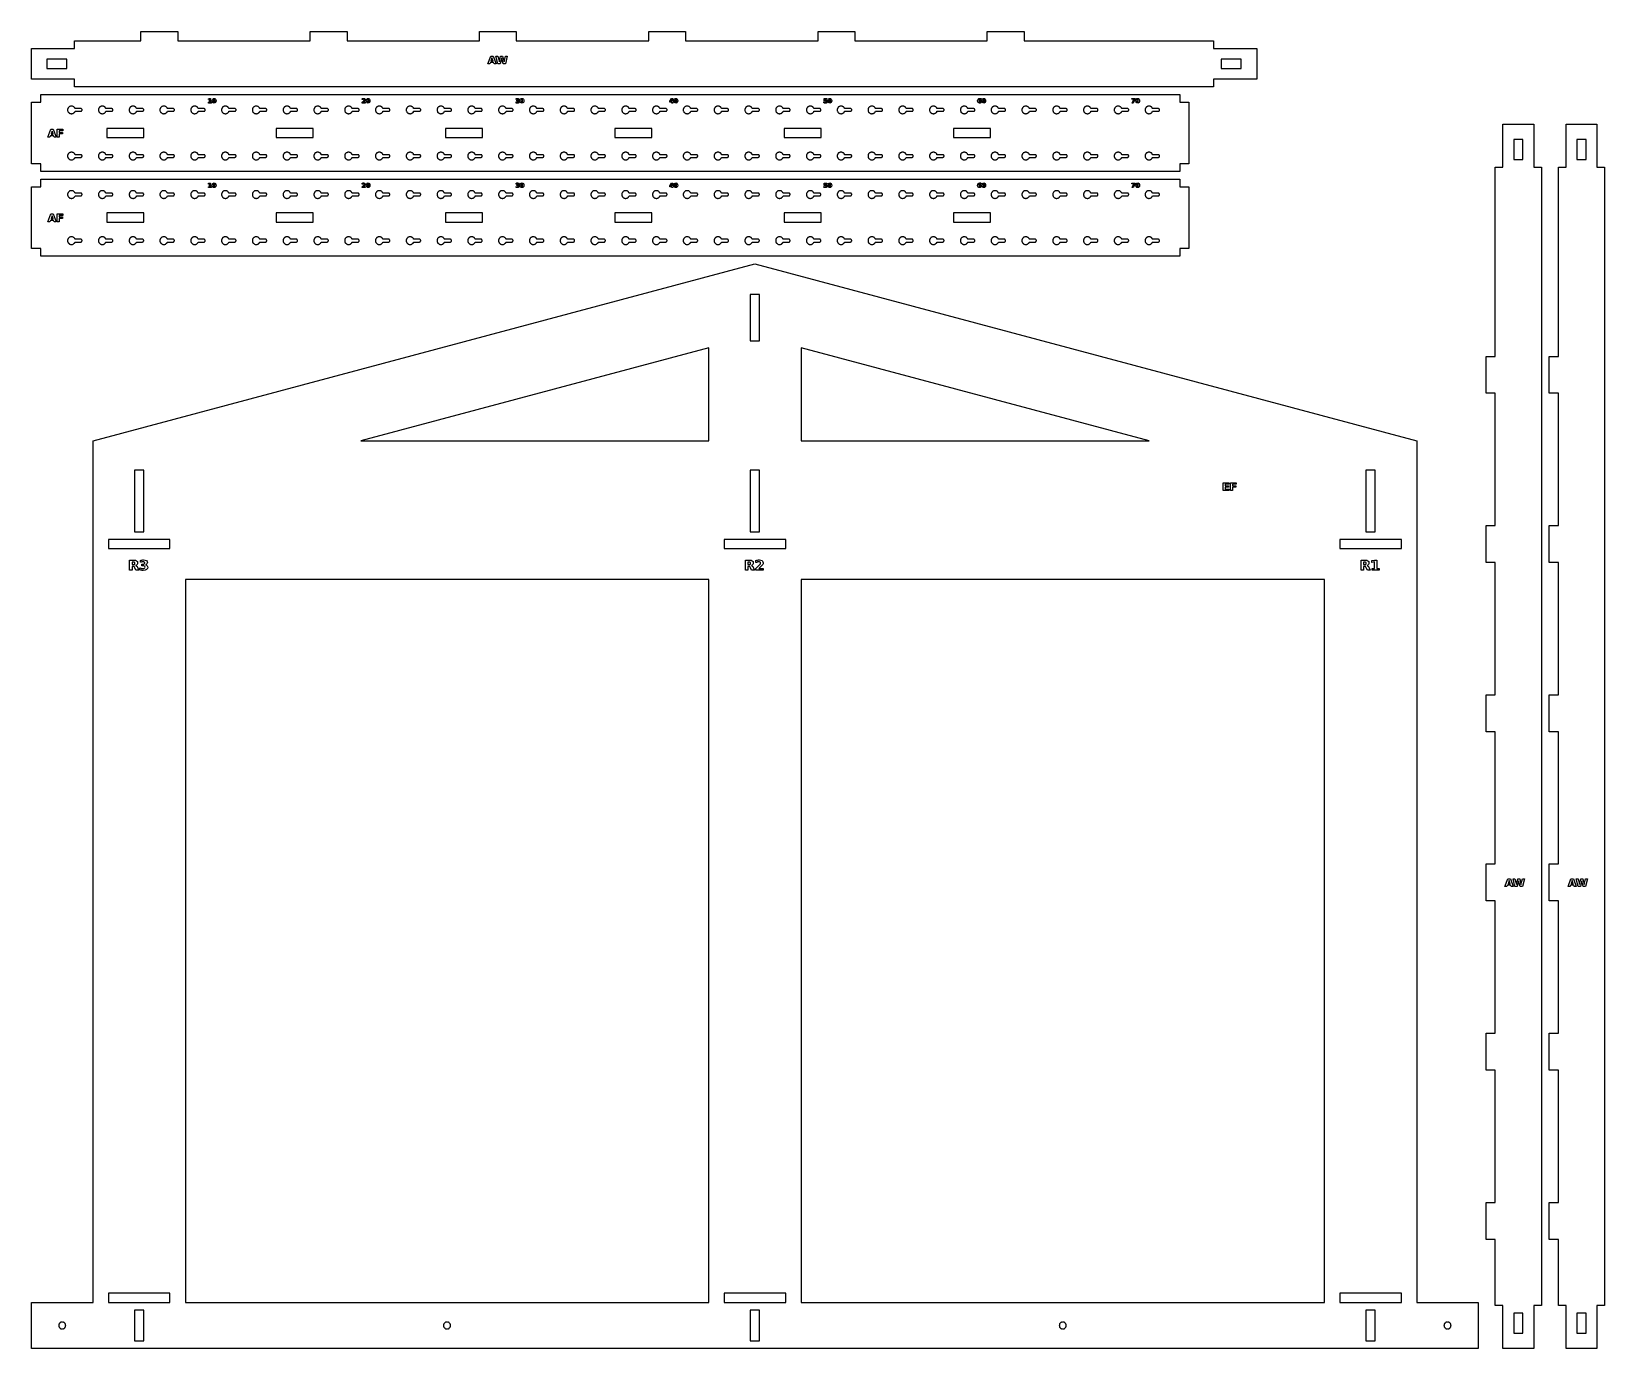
# Model space of a CAD drawing. Header units: millimetres. Extents: x 12 to 1034, y 12 to 869.
import ezdxf

# ---------------------------------------------------------------- set-up
doc = ezdxf.new("R2010")
doc.units = ezdxf.units.MM
doc.layers.add('CUT', color=1, linetype='Continuous')
doc.layers.add('ENGRAVE', color=5, linetype='Continuous')

msp = doc.modelspace()

# ---------------------------------------------------------------- linework, layer by layer
at = {"layer": 'CUT', "color": 1}
for points in [[(40.5, 862.7), (83.5, 862.7), (83.5, 868.7), (107.5, 868.7), (107.5, 862.7), (193.5, 862.7), (193.5, 868.7), (217.5, 868.7), (217.5, 862.7), (303.5, 862.7), (303.5, 868.7), (327.5, 868.7), (327.5, 862.7), (413.5, 862.7), (413.5, 868.7), (437.5, 868.7), (437.5, 862.7), (523.5, 862.7), (523.5, 868.7), (547.5, 868.7), (547.5, 862.7), (633.5, 862.7), (633.5, 868.7), (657.5, 868.7), (657.5, 862.7), (780.5, 862.7), (780.5, 857.7), (808.5, 857.7), (808.5, 837.7), (780.5, 837.7), (780.5, 832.7), (40.5, 832.7), (40.5, 837.7), (12.5, 837.7), (12.5, 857.7), (40.5, 857.7)], [(35.5, 844.7), (35.5, 850.7), (22.5, 850.7), (22.5, 844.7)], [(798.5, 844.7), (798.5, 850.7), (785.5, 850.7), (785.5, 844.7)], [(12.5, 822.7), (18.5, 822.7), (18.5, 827.7), (758.5, 827.7), (758.5, 822.7), (764.5, 822.7), (764.5, 782.7), (758.5, 782.7), (758.5, 777.7), (18.5, 777.7), (18.5, 782.7), (12.5, 782.7)], [(40.1, 815.8), (40.3, 816), (40.4, 816.1), (40.6, 816.3), (40.7, 816.5), (40.8, 816.8), (40.8, 816.8), (44.5, 816.8), (44.6, 816.8), (44.7, 816.8), (44.8, 816.9), (44.8, 816.9), (44.9, 816.9), (45, 817), (45.1, 817), (45.1, 817.1), (45.2, 817.1), (45.2, 817.2), (45.3, 817.3), (45.3, 817.4), (45.4, 817.5), (45.4, 817.5), (45.4, 817.6), (45.4, 817.7), (45.4, 817.8), (45.4, 817.9), (45.4, 818), (45.3, 818.1), (45.3, 818.1), (45.2, 818.2), (45.2, 818.3), (45.1, 818.4), (45.1, 818.4), (45, 818.5), (44.9, 818.5), (44.8, 818.5), (44.8, 818.6), (44.7, 818.6), (44.6, 818.6), (44.5, 818.6), (40.8, 818.6), (40.8, 818.7), (40.7, 818.9), (40.6, 819.1), (40.4, 819.3), (40.3, 819.5), (40.1, 819.7), (39.9, 819.8), (39.7, 819.9), (39.5, 820), (39.2, 820.1), (39, 820.2), (38.7, 820.2), (38.5, 820.2), (38.3, 820.2), (38, 820.2), (37.8, 820.1), (37.5, 820), (37.3, 819.9), (37.1, 819.8), (36.9, 819.7), (36.7, 819.5), (36.6, 819.3), (36.4, 819.1), (36.3, 818.9), (36.2, 818.7), (36.1, 818.4), (36, 818.2), (36, 818), (36, 817.7), (36, 817.5), (36, 817.2), (36.1, 817), (36.2, 816.8), (36.3, 816.5), (36.4, 816.3), (36.6, 816.1), (36.7, 816), (36.9, 815.8), (37.1, 815.6), (37.3, 815.5), (37.5, 815.4), (37.8, 815.3), (38, 815.3), (38.3, 815.2), (38.5, 815.2), (38.7, 815.2), (39, 815.3), (39.2, 815.3), (39.5, 815.4), (39.7, 815.5), (39.9, 815.6)], [(59.9, 815.6), (60.1, 815.8), (60.3, 816), (60.4, 816.1), (60.6, 816.3), (60.7, 816.5), (60.8, 816.8), (60.8, 816.8), (64.5, 816.8), (64.6, 816.8), (64.7, 816.8), (64.8, 816.9), (64.8, 816.9), (64.9, 816.9), (65, 817), (65.1, 817), (65.1, 817.1), (65.2, 817.1), (65.2, 817.2), (65.3, 817.3), (65.3, 817.4), (65.4, 817.5), (65.4, 817.5), (65.4, 817.6), (65.4, 817.7), (65.4, 817.8), (65.4, 817.9), (65.4, 818), (65.3, 818.1), (65.3, 818.1), (65.2, 818.2), (65.2, 818.3), (65.1, 818.4), (65.1, 818.4), (65, 818.5), (64.9, 818.5), (64.8, 818.5), (64.8, 818.6), (64.7, 818.6), (64.6, 818.6), (64.5, 818.6), (60.8, 818.6), (60.8, 818.7), (60.7, 818.9), (60.6, 819.1), (60.4, 819.3), (60.3, 819.5), (60.1, 819.7), (59.9, 819.8), (59.7, 819.9), (59.5, 820), (59.2, 820.1), (59, 820.2), (58.7, 820.2), (58.5, 820.2), (58.3, 820.2), (58, 820.2), (57.8, 820.1), (57.5, 820), (57.3, 819.9), (57.1, 819.8), (56.9, 819.7), (56.7, 819.5), (56.6, 819.3), (56.4, 819.1), (56.3, 818.9), (56.2, 818.7), (56.1, 818.4), (56, 818.2), (56, 818), (56, 817.7), (56, 817.5), (56, 817.2), (56.1, 817), (56.2, 816.8), (56.3, 816.5), (56.4, 816.3), (56.6, 816.1), (56.7, 816), (56.9, 815.8), (57.1, 815.6), (57.3, 815.5), (57.5, 815.4), (57.8, 815.3), (58, 815.3), (58.3, 815.2), (58.5, 815.2), (58.7, 815.2), (59, 815.3), (59.2, 815.3), (59.5, 815.4), (59.7, 815.5)], [(80.1, 815.8), (80.3, 816), (80.4, 816.1), (80.6, 816.3), (80.7, 816.5), (80.8, 816.8), (80.8, 816.8), (84.5, 816.8), (84.6, 816.8), (84.7, 816.8), (84.8, 816.9), (84.8, 816.9), (84.9, 816.9), (85, 817), (85.1, 817), (85.1, 817.1), (85.2, 817.1), (85.2, 817.2), (85.3, 817.3), (85.3, 817.4), (85.4, 817.5), (85.4, 817.5), (85.4, 817.6), (85.4, 817.7), (85.4, 817.8), (85.4, 817.9), (85.4, 818), (85.3, 818.1), (85.3, 818.1), (85.2, 818.2), (85.2, 818.3), (85.1, 818.4), (85.1, 818.4), (85, 818.5), (84.9, 818.5), (84.8, 818.5), (84.8, 818.6), (84.7, 818.6), (84.6, 818.6), (84.5, 818.6), (80.8, 818.6), (80.8, 818.7), (80.7, 818.9), (80.6, 819.1), (80.4, 819.3), (80.3, 819.5), (80.1, 819.7), (79.9, 819.8), (79.7, 819.9), (79.5, 820), (79.2, 820.1), (79, 820.2), (78.7, 820.2), (78.5, 820.2), (78.3, 820.2), (78, 820.2), (77.8, 820.1), (77.5, 820), (77.3, 819.9), (77.1, 819.8), (76.9, 819.7), (76.7, 819.5), (76.6, 819.3), (76.4, 819.1), (76.3, 818.9), (76.2, 818.7), (76.1, 818.4), (76, 818.2), (76, 818), (76, 817.7), (76, 817.5), (76, 817.2), (76.1, 817), (76.2, 816.8), (76.3, 816.5), (76.4, 816.3), (76.6, 816.1), (76.7, 816), (76.9, 815.8), (77.1, 815.6), (77.3, 815.5), (77.5, 815.4), (77.8, 815.3), (78, 815.3), (78.3, 815.2), (78.5, 815.2), (78.7, 815.2), (79, 815.3), (79.2, 815.3), (79.5, 815.4), (79.7, 815.5), (79.9, 815.6)], [(100.1, 815.8), (100.3, 816), (100.4, 816.1), (100.6, 816.3), (100.7, 816.5), (100.8, 816.8), (100.8, 816.8), (104.5, 816.8), (104.6, 816.8), (104.7, 816.8), (104.8, 816.9), (104.8, 816.9), (104.9, 816.9), (105, 817), (105.1, 817), (105.1, 817.1), (105.2, 817.1), (105.2, 817.2), (105.3, 817.3), (105.3, 817.4), (105.4, 817.5), (105.4, 817.5), (105.4, 817.6), (105.4, 817.7), (105.4, 817.8), (105.4, 817.9), (105.4, 818), (105.3, 818.1), (105.3, 818.1), (105.2, 818.2), (105.2, 818.3), (105.1, 818.4), (105.1, 818.4), (105, 818.5), (104.9, 818.5), (104.8, 818.5), (104.8, 818.6), (104.7, 818.6), (104.6, 818.6), (104.5, 818.6), (100.8, 818.6), (100.8, 818.7), (100.7, 818.9), (100.6, 819.1), (100.4, 819.3), (100.3, 819.5), (100.1, 819.7), (99.9, 819.8), (99.7, 819.9), (99.5, 820), (99.2, 820.1), (99, 820.2), (98.7, 820.2), (98.5, 820.2), (98.3, 820.2), (98, 820.2), (97.8, 820.1), (97.5, 820), (97.3, 819.9), (97.1, 819.8), (96.9, 819.7), (96.7, 819.5), (96.6, 819.3), (96.4, 819.1), (96.3, 818.9), (96.2, 818.7), (96.1, 818.4), (96, 818.2), (96, 818), (96, 817.7), (96, 817.5), (96, 817.2), (96.1, 817), (96.2, 816.8), (96.3, 816.5), (96.4, 816.3), (96.6, 816.1), (96.7, 816), (96.9, 815.8), (97.1, 815.6), (97.3, 815.5), (97.5, 815.4), (97.8, 815.3), (98, 815.3), (98.3, 815.2), (98.5, 815.2), (98.7, 815.2), (99, 815.3), (99.2, 815.3), (99.5, 815.4), (99.7, 815.5), (99.9, 815.6)], [(120.1, 815.8), (120.3, 816), (120.4, 816.1), (120.6, 816.3), (120.7, 816.5), (120.8, 816.8), (120.8, 816.8), (124.5, 816.8), (124.6, 816.8), (124.7, 816.8), (124.8, 816.9), (124.8, 816.9), (124.9, 816.9), (125, 817), (125.1, 817), (125.1, 817.1), (125.2, 817.1), (125.2, 817.2), (125.3, 817.3), (125.3, 817.4), (125.4, 817.5), (125.4, 817.5), (125.4, 817.6), (125.4, 817.7), (125.4, 817.8), (125.4, 817.9), (125.4, 818), (125.3, 818.1), (125.3, 818.1), (125.2, 818.2), (125.2, 818.3), (125.1, 818.4), (125.1, 818.4), (125, 818.5), (124.9, 818.5), (124.8, 818.5), (124.8, 818.6), (124.7, 818.6), (124.6, 818.6), (124.5, 818.6), (120.8, 818.6), (120.8, 818.7), (120.7, 818.9), (120.6, 819.1), (120.4, 819.3), (120.3, 819.5), (120.1, 819.7), (119.9, 819.8), (119.7, 819.9), (119.5, 820), (119.2, 820.1), (119, 820.2), (118.7, 820.2), (118.5, 820.2), (118.3, 820.2), (118, 820.2), (117.8, 820.1), (117.5, 820), (117.3, 819.9), (117.1, 819.8), (116.9, 819.7), (116.7, 819.5), (116.6, 819.3), (116.4, 819.1), (116.3, 818.9), (116.2, 818.7), (116.1, 818.4), (116, 818.2), (116, 818), (116, 817.7), (116, 817.5), (116, 817.2), (116.1, 817), (116.2, 816.8), (116.3, 816.5), (116.4, 816.3), (116.6, 816.1), (116.7, 816), (116.9, 815.8), (117.1, 815.6), (117.3, 815.5), (117.5, 815.4), (117.8, 815.3), (118, 815.3), (118.3, 815.2), (118.5, 815.2), (118.7, 815.2), (119, 815.3), (119.2, 815.3), (119.5, 815.4), (119.7, 815.5), (119.9, 815.6)], [(140.1, 815.8), (140.3, 816), (140.4, 816.1), (140.6, 816.3), (140.7, 816.5), (140.8, 816.8), (140.8, 816.8), (144.5, 816.8), (144.6, 816.8), (144.7, 816.8), (144.8, 816.9), (144.8, 816.9), (144.9, 816.9), (145, 817), (145.1, 817), (145.1, 817.1), (145.2, 817.1), (145.2, 817.2), (145.3, 817.3), (145.3, 817.4), (145.4, 817.5), (145.4, 817.5), (145.4, 817.6), (145.4, 817.7), (145.4, 817.8), (145.4, 817.9), (145.4, 818), (145.3, 818.1), (145.3, 818.1), (145.2, 818.2), (145.2, 818.3), (145.1, 818.4), (145.1, 818.4), (145, 818.5), (144.9, 818.5), (144.8, 818.5), (144.8, 818.6), (144.7, 818.6), (144.6, 818.6), (144.5, 818.6), (140.8, 818.6), (140.8, 818.7), (140.7, 818.9), (140.6, 819.1), (140.4, 819.3), (140.3, 819.5), (140.1, 819.7), (139.9, 819.8), (139.7, 819.9), (139.5, 820), (139.2, 820.1), (139, 820.2), (138.7, 820.2), (138.5, 820.2), (138.3, 820.2), (138, 820.2), (137.8, 820.1), (137.5, 820), (137.3, 819.9), (137.1, 819.8), (136.9, 819.7), (136.7, 819.5), (136.6, 819.3), (136.4, 819.1), (136.3, 818.9), (136.2, 818.7), (136.1, 818.4), (136, 818.2), (136, 818), (136, 817.7), (136, 817.5), (136, 817.2), (136.1, 817), (136.2, 816.8), (136.3, 816.5), (136.4, 816.3), (136.6, 816.1), (136.7, 816), (136.9, 815.8), (137.1, 815.6), (137.3, 815.5), (137.5, 815.4), (137.8, 815.3), (138, 815.3), (138.3, 815.2), (138.5, 815.2), (138.7, 815.2), (139, 815.3), (139.2, 815.3), (139.5, 815.4), (139.7, 815.5), (139.9, 815.6)], [(159.9, 815.6), (160.1, 815.8), (160.3, 816), (160.4, 816.1), (160.6, 816.3), (160.7, 816.5), (160.8, 816.8), (160.8, 816.8), (164.5, 816.8), (164.6, 816.8), (164.7, 816.8), (164.8, 816.9), (164.8, 816.9), (164.9, 816.9), (165, 817), (165.1, 817), (165.1, 817.1), (165.2, 817.1), (165.2, 817.2), (165.3, 817.3), (165.3, 817.4), (165.4, 817.5), (165.4, 817.5), (165.4, 817.6), (165.4, 817.7), (165.4, 817.8), (165.4, 817.9), (165.4, 818), (165.3, 818.1), (165.3, 818.1), (165.2, 818.2), (165.2, 818.3), (165.1, 818.4), (165.1, 818.4), (165, 818.5), (164.9, 818.5), (164.8, 818.5), (164.8, 818.6), (164.7, 818.6), (164.6, 818.6), (164.5, 818.6), (160.8, 818.6), (160.8, 818.7), (160.7, 818.9), (160.6, 819.1), (160.4, 819.3), (160.3, 819.5), (160.1, 819.7), (159.9, 819.8), (159.7, 819.9), (159.5, 820), (159.2, 820.1), (159, 820.2), (158.7, 820.2), (158.5, 820.2), (158.3, 820.2), (158, 820.2), (157.8, 820.1), (157.5, 820), (157.3, 819.9), (157.1, 819.8), (156.9, 819.7), (156.7, 819.5), (156.6, 819.3), (156.4, 819.1), (156.3, 818.9), (156.2, 818.7), (156.1, 818.4), (156, 818.2), (156, 818), (156, 817.7), (156, 817.5), (156, 817.2), (156.1, 817), (156.2, 816.8), (156.3, 816.5), (156.4, 816.3), (156.6, 816.1), (156.7, 816), (156.9, 815.8), (157.1, 815.6), (157.3, 815.5), (157.5, 815.4), (157.8, 815.3), (158, 815.3), (158.3, 815.2), (158.5, 815.2), (158.7, 815.2), (159, 815.3), (159.2, 815.3), (159.5, 815.4), (159.7, 815.5)], [(179.9, 815.6), (180.1, 815.8), (180.3, 816), (180.4, 816.1), (180.6, 816.3), (180.7, 816.5), (180.8, 816.8), (180.8, 816.8), (184.5, 816.8), (184.6, 816.8), (184.7, 816.8), (184.8, 816.9), (184.8, 816.9), (184.9, 816.9), (185, 817), (185.1, 817), (185.1, 817.1), (185.2, 817.1), (185.2, 817.2), (185.3, 817.3), (185.3, 817.4), (185.4, 817.5), (185.4, 817.5), (185.4, 817.6), (185.4, 817.7), (185.4, 817.8), (185.4, 817.9), (185.4, 818), (185.3, 818.1), (185.3, 818.1), (185.2, 818.2), (185.2, 818.3), (185.1, 818.4), (185.1, 818.4), (185, 818.5), (184.9, 818.5), (184.8, 818.5), (184.8, 818.6), (184.7, 818.6), (184.6, 818.6), (184.5, 818.6), (180.8, 818.6), (180.8, 818.7), (180.7, 818.9), (180.6, 819.1), (180.4, 819.3), (180.3, 819.5), (180.1, 819.7), (179.9, 819.8), (179.7, 819.9), (179.5, 820), (179.2, 820.1), (179, 820.2), (178.7, 820.2), (178.5, 820.2), (178.3, 820.2), (178, 820.2), (177.8, 820.1), (177.5, 820), (177.3, 819.9), (177.1, 819.8), (176.9, 819.7), (176.7, 819.5), (176.6, 819.3), (176.4, 819.1), (176.3, 818.9), (176.2, 818.7), (176.1, 818.4), (176, 818.2), (176, 818), (176, 817.7), (176, 817.5), (176, 817.2), (176.1, 817), (176.2, 816.8), (176.3, 816.5), (176.4, 816.3), (176.6, 816.1), (176.7, 816), (176.9, 815.8), (177.1, 815.6), (177.3, 815.5), (177.5, 815.4), (177.8, 815.3), (178, 815.3), (178.3, 815.2), (178.5, 815.2), (178.7, 815.2), (179, 815.3), (179.2, 815.3), (179.5, 815.4), (179.7, 815.5)], [(200.1, 815.8), (200.3, 816), (200.4, 816.1), (200.6, 816.3), (200.7, 816.5), (200.8, 816.8), (200.8, 816.8), (204.5, 816.8), (204.6, 816.8), (204.7, 816.8), (204.8, 816.9), (204.8, 816.9), (204.9, 816.9), (205, 817), (205.1, 817), (205.1, 817.1), (205.2, 817.1), (205.2, 817.2), (205.3, 817.3), (205.3, 817.4), (205.4, 817.5), (205.4, 817.5), (205.4, 817.6), (205.4, 817.7), (205.4, 817.8), (205.4, 817.9), (205.4, 818), (205.3, 818.1), (205.3, 818.1), (205.2, 818.2), (205.2, 818.3), (205.1, 818.4), (205.1, 818.4), (205, 818.5), (204.9, 818.5), (204.8, 818.5), (204.8, 818.6), (204.7, 818.6), (204.6, 818.6), (204.5, 818.6), (200.8, 818.6), (200.8, 818.7), (200.7, 818.9), (200.6, 819.1), (200.4, 819.3), (200.3, 819.5), (200.1, 819.7), (199.9, 819.8), (199.7, 819.9), (199.5, 820), (199.2, 820.1), (199, 820.2), (198.7, 820.2), (198.5, 820.2), (198.3, 820.2), (198, 820.2), (197.8, 820.1), (197.5, 820), (197.3, 819.9), (197.1, 819.8), (196.9, 819.7), (196.7, 819.5), (196.6, 819.3), (196.4, 819.1), (196.3, 818.9), (196.2, 818.7), (196.1, 818.4), (196, 818.2), (196, 818), (196, 817.7), (196, 817.5), (196, 817.2), (196.1, 817), (196.2, 816.8), (196.3, 816.5), (196.4, 816.3), (196.6, 816.1), (196.7, 816), (196.9, 815.8), (197.1, 815.6), (197.3, 815.5), (197.5, 815.4), (197.8, 815.3), (198, 815.3), (198.3, 815.2), (198.5, 815.2), (198.7, 815.2), (199, 815.3), (199.2, 815.3), (199.5, 815.4), (199.7, 815.5), (199.9, 815.6)], [(220.1, 815.8), (220.3, 816), (220.4, 816.1), (220.6, 816.3), (220.7, 816.5), (220.8, 816.8), (220.8, 816.8), (224.5, 816.8), (224.6, 816.8), (224.7, 816.8), (224.8, 816.9), (224.8, 816.9), (224.9, 816.9), (225, 817), (225.1, 817), (225.1, 817.1), (225.2, 817.1), (225.2, 817.2), (225.3, 817.3), (225.3, 817.4), (225.4, 817.5), (225.4, 817.5), (225.4, 817.6), (225.4, 817.7), (225.4, 817.8), (225.4, 817.9), (225.4, 818), (225.3, 818.1), (225.3, 818.1), (225.2, 818.2), (225.2, 818.3), (225.1, 818.4), (225.1, 818.4), (225, 818.5), (224.9, 818.5), (224.8, 818.5), (224.8, 818.6), (224.7, 818.6), (224.6, 818.6), (224.5, 818.6), (220.8, 818.6), (220.8, 818.7), (220.7, 818.9), (220.6, 819.1), (220.4, 819.3), (220.3, 819.5), (220.1, 819.7), (219.9, 819.8), (219.7, 819.9), (219.5, 820), (219.2, 820.1), (219, 820.2), (218.7, 820.2), (218.5, 820.2), (218.3, 820.2), (218, 820.2), (217.8, 820.1), (217.5, 820), (217.3, 819.9), (217.1, 819.8), (216.9, 819.7), (216.7, 819.5), (216.6, 819.3), (216.4, 819.1), (216.3, 818.9), (216.2, 818.7), (216.1, 818.4), (216, 818.2), (216, 818), (216, 817.7), (216, 817.5), (216, 817.2), (216.1, 817), (216.2, 816.8), (216.3, 816.5), (216.4, 816.3), (216.6, 816.1), (216.7, 816), (216.9, 815.8), (217.1, 815.6), (217.3, 815.5), (217.5, 815.4), (217.8, 815.3), (218, 815.3), (218.3, 815.2), (218.5, 815.2), (218.7, 815.2), (219, 815.3), (219.2, 815.3), (219.5, 815.4), (219.7, 815.5), (219.9, 815.6)], [(239.9, 815.6), (240.1, 815.8), (240.3, 816), (240.4, 816.1), (240.6, 816.3), (240.7, 816.5), (240.8, 816.8), (240.8, 816.8), (244.5, 816.8), (244.6, 816.8), (244.7, 816.8), (244.8, 816.9), (244.8, 816.9), (244.9, 816.9), (245, 817), (245.1, 817), (245.1, 817.1), (245.2, 817.1), (245.2, 817.2), (245.3, 817.3), (245.3, 817.4), (245.4, 817.5), (245.4, 817.5), (245.4, 817.6), (245.4, 817.7), (245.4, 817.8), (245.4, 817.9), (245.4, 818), (245.3, 818.1), (245.3, 818.1), (245.2, 818.2), (245.2, 818.3), (245.1, 818.4), (245.1, 818.4), (245, 818.5), (244.9, 818.5), (244.8, 818.5), (244.8, 818.6), (244.7, 818.6), (244.6, 818.6), (244.5, 818.6), (240.8, 818.6), (240.8, 818.7), (240.7, 818.9), (240.6, 819.1), (240.4, 819.3), (240.3, 819.5), (240.1, 819.7), (239.9, 819.8), (239.7, 819.9), (239.5, 820), (239.2, 820.1), (239, 820.2), (238.7, 820.2), (238.5, 820.2), (238.3, 820.2), (238, 820.2), (237.8, 820.1), (237.5, 820), (237.3, 819.9), (237.1, 819.8), (236.9, 819.7), (236.7, 819.5), (236.6, 819.3), (236.4, 819.1), (236.3, 818.9), (236.2, 818.7), (236.1, 818.4), (236, 818.2), (236, 818), (236, 817.7), (236, 817.5), (236, 817.2), (236.1, 817), (236.2, 816.8), (236.3, 816.5), (236.4, 816.3), (236.6, 816.1), (236.7, 816), (236.9, 815.8), (237.1, 815.6), (237.3, 815.5), (237.5, 815.4), (237.8, 815.3), (238, 815.3), (238.3, 815.2), (238.5, 815.2), (238.7, 815.2), (239, 815.3), (239.2, 815.3), (239.5, 815.4), (239.7, 815.5)], [(260.1, 815.8), (260.3, 816), (260.4, 816.1), (260.6, 816.3), (260.7, 816.5), (260.8, 816.8), (260.8, 816.8), (264.5, 816.8), (264.6, 816.8), (264.7, 816.8), (264.8, 816.9), (264.8, 816.9), (264.9, 816.9), (265, 817), (265.1, 817), (265.1, 817.1), (265.2, 817.1), (265.2, 817.2), (265.3, 817.3), (265.3, 817.4), (265.4, 817.5), (265.4, 817.5), (265.4, 817.6), (265.4, 817.7), (265.4, 817.8), (265.4, 817.9), (265.4, 818), (265.3, 818.1), (265.3, 818.1), (265.2, 818.2), (265.2, 818.3), (265.1, 818.4), (265.1, 818.4), (265, 818.5), (264.9, 818.5), (264.8, 818.5), (264.8, 818.6), (264.7, 818.6), (264.6, 818.6), (264.5, 818.6), (260.8, 818.6), (260.8, 818.7), (260.7, 818.9), (260.6, 819.1), (260.4, 819.3), (260.3, 819.5), (260.1, 819.7), (259.9, 819.8), (259.7, 819.9), (259.5, 820), (259.2, 820.1), (259, 820.2), (258.7, 820.2), (258.5, 820.2), (258.3, 820.2), (258, 820.2), (257.8, 820.1), (257.5, 820), (257.3, 819.9), (257.1, 819.8), (256.9, 819.7), (256.7, 819.5), (256.6, 819.3), (256.4, 819.1), (256.3, 818.9), (256.2, 818.7), (256.1, 818.4), (256, 818.2), (256, 818), (256, 817.7), (256, 817.5), (256, 817.2), (256.1, 817), (256.2, 816.8), (256.3, 816.5), (256.4, 816.3), (256.6, 816.1), (256.7, 816), (256.9, 815.8), (257.1, 815.6), (257.3, 815.5), (257.5, 815.4), (257.8, 815.3), (258, 815.3), (258.3, 815.2), (258.5, 815.2), (258.7, 815.2), (259, 815.3), (259.2, 815.3), (259.5, 815.4), (259.7, 815.5), (259.9, 815.6)], [(280.1, 815.8), (280.3, 816), (280.4, 816.1), (280.6, 816.3), (280.7, 816.5), (280.8, 816.8), (280.8, 816.8), (284.5, 816.8), (284.6, 816.8), (284.7, 816.8), (284.8, 816.9), (284.8, 816.9), (284.9, 816.9), (285, 817), (285.1, 817), (285.1, 817.1), (285.2, 817.1), (285.2, 817.2), (285.3, 817.3), (285.3, 817.4), (285.4, 817.5), (285.4, 817.5), (285.4, 817.6), (285.4, 817.7), (285.4, 817.8), (285.4, 817.9), (285.4, 818), (285.3, 818.1), (285.3, 818.1), (285.2, 818.2), (285.2, 818.3), (285.1, 818.4), (285.1, 818.4), (285, 818.5), (284.9, 818.5), (284.8, 818.5), (284.8, 818.6), (284.7, 818.6), (284.6, 818.6), (284.5, 818.6), (280.8, 818.6), (280.8, 818.7), (280.7, 818.9), (280.6, 819.1), (280.4, 819.3), (280.3, 819.5), (280.1, 819.7), (279.9, 819.8), (279.7, 819.9), (279.5, 820), (279.2, 820.1), (279, 820.2), (278.7, 820.2), (278.5, 820.2), (278.3, 820.2), (278, 820.2), (277.8, 820.1), (277.5, 820), (277.3, 819.9), (277.1, 819.8), (276.9, 819.7), (276.7, 819.5), (276.6, 819.3), (276.4, 819.1), (276.3, 818.9), (276.2, 818.7), (276.1, 818.4), (276, 818.2), (276, 818), (276, 817.7), (276, 817.5), (276, 817.2), (276.1, 817), (276.2, 816.8), (276.3, 816.5), (276.4, 816.3), (276.6, 816.1), (276.7, 816), (276.9, 815.8), (277.1, 815.6), (277.3, 815.5), (277.5, 815.4), (277.8, 815.3), (278, 815.3), (278.3, 815.2), (278.5, 815.2), (278.7, 815.2), (279, 815.3), (279.2, 815.3), (279.5, 815.4), (279.7, 815.5), (279.9, 815.6)], [(299.9, 815.6), (300.1, 815.8), (300.3, 816), (300.4, 816.1), (300.6, 816.3), (300.7, 816.5), (300.8, 816.8), (300.8, 816.8), (304.5, 816.8), (304.6, 816.8), (304.7, 816.8), (304.8, 816.9), (304.8, 816.9), (304.9, 816.9), (305, 817), (305.1, 817), (305.1, 817.1), (305.2, 817.1), (305.2, 817.2), (305.3, 817.3), (305.3, 817.4), (305.4, 817.5), (305.4, 817.5), (305.4, 817.6), (305.4, 817.7), (305.4, 817.8), (305.4, 817.9), (305.4, 818), (305.3, 818.1), (305.3, 818.1), (305.2, 818.2), (305.2, 818.3), (305.1, 818.4), (305.1, 818.4), (305, 818.5), (304.9, 818.5), (304.8, 818.5), (304.8, 818.6), (304.7, 818.6), (304.6, 818.6), (304.5, 818.6), (300.8, 818.6), (300.8, 818.7), (300.7, 818.9), (300.6, 819.1), (300.4, 819.3), (300.3, 819.5), (300.1, 819.7), (299.9, 819.8), (299.7, 819.9), (299.5, 820), (299.2, 820.1), (299, 820.2), (298.7, 820.2), (298.5, 820.2), (298.3, 820.2), (298, 820.2), (297.8, 820.1), (297.5, 820), (297.3, 819.9), (297.1, 819.8), (296.9, 819.7), (296.7, 819.5), (296.6, 819.3), (296.4, 819.1), (296.3, 818.9), (296.2, 818.7), (296.1, 818.4), (296, 818.2), (296, 818), (296, 817.7), (296, 817.5), (296, 817.2), (296.1, 817), (296.2, 816.8), (296.3, 816.5), (296.4, 816.3), (296.6, 816.1), (296.7, 816), (296.9, 815.8), (297.1, 815.6), (297.3, 815.5), (297.5, 815.4), (297.8, 815.3), (298, 815.3), (298.3, 815.2), (298.5, 815.2), (298.7, 815.2), (299, 815.3), (299.2, 815.3), (299.5, 815.4), (299.7, 815.5)], [(320.1, 815.8), (320.3, 816), (320.4, 816.1), (320.6, 816.3), (320.7, 816.5), (320.8, 816.8), (320.8, 816.8), (324.5, 816.8), (324.6, 816.8), (324.7, 816.8), (324.8, 816.9), (324.8, 816.9), (324.9, 816.9), (325, 817), (325.1, 817), (325.1, 817.1), (325.2, 817.1), (325.2, 817.2), (325.3, 817.3), (325.3, 817.4), (325.4, 817.5), (325.4, 817.5), (325.4, 817.6), (325.4, 817.7), (325.4, 817.8), (325.4, 817.9), (325.4, 818), (325.3, 818.1), (325.3, 818.1), (325.2, 818.2), (325.2, 818.3), (325.1, 818.4), (325.1, 818.4), (325, 818.5), (324.9, 818.5), (324.8, 818.5), (324.8, 818.6), (324.7, 818.6), (324.6, 818.6), (324.5, 818.6), (320.8, 818.6), (320.8, 818.7), (320.7, 818.9), (320.6, 819.1), (320.4, 819.3), (320.3, 819.5), (320.1, 819.7), (319.9, 819.8), (319.7, 819.9), (319.5, 820), (319.2, 820.1), (319, 820.2), (318.7, 820.2), (318.5, 820.2), (318.3, 820.2), (318, 820.2), (317.8, 820.1), (317.5, 820), (317.3, 819.9), (317.1, 819.8), (316.9, 819.7), (316.7, 819.5), (316.6, 819.3), (316.4, 819.1), (316.3, 818.9), (316.2, 818.7), (316.1, 818.4), (316, 818.2), (316, 818), (316, 817.7), (316, 817.5), (316, 817.2), (316.1, 817), (316.2, 816.8), (316.3, 816.5), (316.4, 816.3), (316.6, 816.1), (316.7, 816), (316.9, 815.8), (317.1, 815.6), (317.3, 815.5), (317.5, 815.4), (317.8, 815.3), (318, 815.3), (318.3, 815.2), (318.5, 815.2), (318.7, 815.2), (319, 815.3), (319.2, 815.3), (319.5, 815.4), (319.7, 815.5), (319.9, 815.6)], [(340.1, 815.8), (340.3, 816), (340.4, 816.1), (340.6, 816.3), (340.7, 816.5), (340.8, 816.8), (340.8, 816.8), (344.5, 816.8), (344.6, 816.8), (344.7, 816.8), (344.8, 816.9), (344.8, 816.9), (344.9, 816.9), (345, 817), (345.1, 817), (345.1, 817.1), (345.2, 817.1), (345.2, 817.2), (345.3, 817.3), (345.3, 817.4), (345.4, 817.5), (345.4, 817.5), (345.4, 817.6), (345.4, 817.7), (345.4, 817.8), (345.4, 817.9), (345.4, 818), (345.3, 818.1), (345.3, 818.1), (345.2, 818.2), (345.2, 818.3), (345.1, 818.4), (345.1, 818.4), (345, 818.5), (344.9, 818.5), (344.8, 818.5), (344.8, 818.6), (344.7, 818.6), (344.6, 818.6), (344.5, 818.6), (340.8, 818.6), (340.8, 818.7), (340.7, 818.9), (340.6, 819.1), (340.4, 819.3), (340.3, 819.5), (340.1, 819.7), (339.9, 819.8), (339.7, 819.9), (339.5, 820), (339.2, 820.1), (339, 820.2), (338.7, 820.2), (338.5, 820.2), (338.3, 820.2), (338, 820.2), (337.8, 820.1), (337.5, 820), (337.3, 819.9), (337.1, 819.8), (336.9, 819.7), (336.7, 819.5), (336.6, 819.3), (336.4, 819.1), (336.3, 818.9), (336.2, 818.7), (336.1, 818.4), (336, 818.2), (336, 818), (336, 817.7), (336, 817.5), (336, 817.2), (336.1, 817), (336.2, 816.8), (336.3, 816.5), (336.4, 816.3), (336.6, 816.1), (336.7, 816), (336.9, 815.8), (337.1, 815.6), (337.3, 815.5), (337.5, 815.4), (337.8, 815.3), (338, 815.3), (338.3, 815.2), (338.5, 815.2), (338.7, 815.2), (339, 815.3), (339.2, 815.3), (339.5, 815.4), (339.7, 815.5), (339.9, 815.6)], [(360.1, 815.8), (360.3, 816), (360.4, 816.1), (360.6, 816.3), (360.7, 816.5), (360.8, 816.8), (360.8, 816.8), (364.5, 816.8), (364.6, 816.8), (364.7, 816.8), (364.8, 816.9), (364.8, 816.9), (364.9, 816.9), (365, 817), (365.1, 817), (365.1, 817.1), (365.2, 817.1), (365.2, 817.2), (365.3, 817.3), (365.3, 817.4), (365.4, 817.5), (365.4, 817.5), (365.4, 817.6), (365.4, 817.7), (365.4, 817.8), (365.4, 817.9), (365.4, 818), (365.3, 818.1), (365.3, 818.1), (365.2, 818.2), (365.2, 818.3), (365.1, 818.4), (365.1, 818.4), (365, 818.5), (364.9, 818.5), (364.8, 818.5), (364.8, 818.6), (364.7, 818.6), (364.6, 818.6), (364.5, 818.6), (360.8, 818.6), (360.8, 818.7), (360.7, 818.9), (360.6, 819.1), (360.4, 819.3), (360.3, 819.5), (360.1, 819.7), (359.9, 819.8), (359.7, 819.9), (359.5, 820), (359.2, 820.1), (359, 820.2), (358.7, 820.2), (358.5, 820.2), (358.3, 820.2), (358, 820.2), (357.8, 820.1), (357.5, 820), (357.3, 819.9), (357.1, 819.8), (356.9, 819.7), (356.7, 819.5), (356.6, 819.3), (356.4, 819.1), (356.3, 818.9), (356.2, 818.7), (356.1, 818.4), (356, 818.2), (356, 818), (356, 817.7), (356, 817.5), (356, 817.2), (356.1, 817), (356.2, 816.8), (356.3, 816.5), (356.4, 816.3), (356.6, 816.1), (356.7, 816), (356.9, 815.8), (357.1, 815.6), (357.3, 815.5), (357.5, 815.4), (357.8, 815.3), (358, 815.3), (358.3, 815.2), (358.5, 815.2), (358.7, 815.2), (359, 815.3), (359.2, 815.3), (359.5, 815.4), (359.7, 815.5), (359.9, 815.6)], [(379.9, 815.6), (380.1, 815.8), (380.3, 816), (380.4, 816.1), (380.6, 816.3), (380.7, 816.5), (380.8, 816.8), (380.8, 816.8), (384.5, 816.8), (384.6, 816.8), (384.7, 816.8), (384.8, 816.9), (384.8, 816.9), (384.9, 816.9), (385, 817), (385.1, 817), (385.1, 817.1), (385.2, 817.1), (385.2, 817.2), (385.3, 817.3), (385.3, 817.4), (385.4, 817.5), (385.4, 817.5), (385.4, 817.6), (385.4, 817.7), (385.4, 817.8), (385.4, 817.9), (385.4, 818), (385.3, 818.1), (385.3, 818.1), (385.2, 818.2), (385.2, 818.3), (385.1, 818.4), (385.1, 818.4), (385, 818.5), (384.9, 818.5), (384.8, 818.5), (384.8, 818.6), (384.7, 818.6), (384.6, 818.6), (384.5, 818.6), (380.8, 818.6), (380.8, 818.7), (380.7, 818.9), (380.6, 819.1), (380.4, 819.3), (380.3, 819.5), (380.1, 819.7), (379.9, 819.8), (379.7, 819.9), (379.5, 820), (379.2, 820.1), (379, 820.2), (378.7, 820.2), (378.5, 820.2), (378.3, 820.2), (378, 820.2), (377.8, 820.1), (377.5, 820), (377.3, 819.9), (377.1, 819.8), (376.9, 819.7), (376.7, 819.5), (376.6, 819.3), (376.4, 819.1), (376.3, 818.9), (376.2, 818.7), (376.1, 818.4), (376, 818.2), (376, 818), (376, 817.7), (376, 817.5), (376, 817.2), (376.1, 817), (376.2, 816.8), (376.3, 816.5), (376.4, 816.3), (376.6, 816.1), (376.7, 816), (376.9, 815.8), (377.1, 815.6), (377.3, 815.5), (377.5, 815.4), (377.8, 815.3), (378, 815.3), (378.3, 815.2), (378.5, 815.2), (378.7, 815.2), (379, 815.3), (379.2, 815.3), (379.5, 815.4), (379.7, 815.5)], [(399.9, 815.6), (400.1, 815.8), (400.3, 816), (400.4, 816.1), (400.6, 816.3), (400.7, 816.5), (400.8, 816.8), (400.8, 816.8), (404.5, 816.8), (404.6, 816.8), (404.7, 816.8), (404.8, 816.9), (404.8, 816.9), (404.9, 816.9), (405, 817), (405.1, 817), (405.1, 817.1), (405.2, 817.1), (405.2, 817.2), (405.3, 817.3), (405.3, 817.4), (405.4, 817.5), (405.4, 817.5), (405.4, 817.6), (405.4, 817.7), (405.4, 817.8), (405.4, 817.9), (405.4, 818), (405.3, 818.1), (405.3, 818.1), (405.2, 818.2), (405.2, 818.3), (405.1, 818.4), (405.1, 818.4), (405, 818.5), (404.9, 818.5), (404.8, 818.5), (404.8, 818.6), (404.7, 818.6), (404.6, 818.6), (404.5, 818.6), (400.8, 818.6), (400.8, 818.7), (400.7, 818.9), (400.6, 819.1), (400.4, 819.3), (400.3, 819.5), (400.1, 819.7), (399.9, 819.8), (399.7, 819.9), (399.5, 820), (399.2, 820.1), (399, 820.2), (398.7, 820.2), (398.5, 820.2), (398.3, 820.2), (398, 820.2), (397.8, 820.1), (397.5, 820), (397.3, 819.9), (397.1, 819.8), (396.9, 819.7), (396.7, 819.5), (396.6, 819.3), (396.4, 819.1), (396.3, 818.9), (396.2, 818.7), (396.1, 818.4), (396, 818.2), (396, 818), (396, 817.7), (396, 817.5), (396, 817.2), (396.1, 817), (396.2, 816.8), (396.3, 816.5), (396.4, 816.3), (396.6, 816.1), (396.7, 816), (396.9, 815.8), (397.1, 815.6), (397.3, 815.5), (397.5, 815.4), (397.8, 815.3), (398, 815.3), (398.3, 815.2), (398.5, 815.2), (398.7, 815.2), (399, 815.3), (399.2, 815.3), (399.5, 815.4), (399.7, 815.5)], [(420.1, 815.8), (420.3, 816), (420.4, 816.1), (420.6, 816.3), (420.7, 816.5), (420.8, 816.8), (420.8, 816.8), (424.5, 816.8), (424.6, 816.8), (424.7, 816.8), (424.8, 816.9), (424.8, 816.9), (424.9, 816.9), (425, 817), (425.1, 817), (425.1, 817.1), (425.2, 817.1), (425.2, 817.2), (425.3, 817.3), (425.3, 817.4), (425.4, 817.5), (425.4, 817.5), (425.4, 817.6), (425.4, 817.7), (425.4, 817.8), (425.4, 817.9), (425.4, 818), (425.3, 818.1), (425.3, 818.1), (425.2, 818.2), (425.2, 818.3), (425.1, 818.4), (425.1, 818.4), (425, 818.5), (424.9, 818.5), (424.8, 818.5), (424.8, 818.6), (424.7, 818.6), (424.6, 818.6), (424.5, 818.6), (420.8, 818.6), (420.8, 818.7), (420.7, 818.9), (420.6, 819.1), (420.4, 819.3), (420.3, 819.5), (420.1, 819.7), (419.9, 819.8), (419.7, 819.9), (419.5, 820), (419.2, 820.1), (419, 820.2), (418.7, 820.2), (418.5, 820.2), (418.3, 820.2), (418, 820.2), (417.8, 820.1), (417.5, 820), (417.3, 819.9), (417.1, 819.8), (416.9, 819.7), (416.7, 819.5), (416.6, 819.3), (416.4, 819.1), (416.3, 818.9), (416.2, 818.7), (416.1, 818.4), (416, 818.2), (416, 818), (416, 817.7), (416, 817.5), (416, 817.2), (416.1, 817), (416.2, 816.8), (416.3, 816.5), (416.4, 816.3), (416.6, 816.1), (416.7, 816), (416.9, 815.8), (417.1, 815.6), (417.3, 815.5), (417.5, 815.4), (417.8, 815.3), (418, 815.3), (418.3, 815.2), (418.5, 815.2), (418.7, 815.2), (419, 815.3), (419.2, 815.3), (419.5, 815.4), (419.7, 815.5), (419.9, 815.6)], [(440.1, 815.8), (440.3, 816), (440.4, 816.1), (440.6, 816.3), (440.7, 816.5), (440.8, 816.8), (440.8, 816.8), (444.5, 816.8), (444.6, 816.8), (444.7, 816.8), (444.8, 816.9), (444.8, 816.9), (444.9, 816.9), (445, 817), (445.1, 817), (445.1, 817.1), (445.2, 817.1), (445.2, 817.2), (445.3, 817.3), (445.3, 817.4), (445.4, 817.5), (445.4, 817.5), (445.4, 817.6), (445.4, 817.7), (445.4, 817.8), (445.4, 817.9), (445.4, 818), (445.3, 818.1), (445.3, 818.1), (445.2, 818.2), (445.2, 818.3), (445.1, 818.4), (445.1, 818.4), (445, 818.5), (444.9, 818.5), (444.8, 818.5), (444.8, 818.6), (444.7, 818.6), (444.6, 818.6), (444.5, 818.6), (440.8, 818.6), (440.8, 818.7), (440.7, 818.9), (440.6, 819.1), (440.4, 819.3), (440.3, 819.5), (440.1, 819.7), (439.9, 819.8), (439.7, 819.9), (439.5, 820), (439.2, 820.1), (439, 820.2), (438.7, 820.2), (438.5, 820.2), (438.3, 820.2), (438, 820.2), (437.8, 820.1), (437.5, 820), (437.3, 819.9), (437.1, 819.8), (436.9, 819.7), (436.7, 819.5), (436.6, 819.3), (436.4, 819.1), (436.3, 818.9), (436.2, 818.7), (436.1, 818.4), (436, 818.2), (436, 818), (436, 817.7), (436, 817.5), (436, 817.2), (436.1, 817), (436.2, 816.8), (436.3, 816.5), (436.4, 816.3), (436.6, 816.1), (436.7, 816), (436.9, 815.8), (437.1, 815.6), (437.3, 815.5), (437.5, 815.4), (437.8, 815.3), (438, 815.3), (438.3, 815.2), (438.5, 815.2), (438.7, 815.2), (439, 815.3), (439.2, 815.3), (439.5, 815.4), (439.7, 815.5), (439.9, 815.6)], [(460.1, 815.8), (460.3, 816), (460.4, 816.1), (460.6, 816.3), (460.7, 816.5), (460.8, 816.8), (460.8, 816.8), (464.5, 816.8), (464.6, 816.8), (464.7, 816.8), (464.8, 816.9), (464.8, 816.9), (464.9, 816.9), (465, 817), (465.1, 817), (465.1, 817.1), (465.2, 817.1), (465.2, 817.2), (465.3, 817.3), (465.3, 817.4), (465.4, 817.5), (465.4, 817.5), (465.4, 817.6), (465.4, 817.7), (465.4, 817.8), (465.4, 817.9), (465.4, 818), (465.3, 818.1), (465.3, 818.1), (465.2, 818.2), (465.2, 818.3), (465.1, 818.4), (465.1, 818.4), (465, 818.5), (464.9, 818.5), (464.8, 818.5), (464.8, 818.6), (464.7, 818.6), (464.6, 818.6), (464.5, 818.6), (460.8, 818.6), (460.8, 818.7), (460.7, 818.9), (460.6, 819.1), (460.4, 819.3), (460.3, 819.5), (460.1, 819.7), (459.9, 819.8), (459.7, 819.9), (459.5, 820), (459.2, 820.1), (459, 820.2), (458.7, 820.2), (458.5, 820.2), (458.3, 820.2), (458, 820.2), (457.8, 820.1), (457.5, 820), (457.3, 819.9), (457.1, 819.8), (456.9, 819.7), (456.7, 819.5), (456.6, 819.3), (456.4, 819.1), (456.3, 818.9), (456.2, 818.7), (456.1, 818.4), (456, 818.2), (456, 818), (456, 817.7), (456, 817.5), (456, 817.2), (456.1, 817), (456.2, 816.8), (456.3, 816.5), (456.4, 816.3), (456.6, 816.1), (456.7, 816), (456.9, 815.8), (457.1, 815.6), (457.3, 815.5), (457.5, 815.4), (457.8, 815.3), (458, 815.3), (458.3, 815.2), (458.5, 815.2), (458.7, 815.2), (459, 815.3), (459.2, 815.3), (459.5, 815.4), (459.7, 815.5), (459.9, 815.6)], [(480.1, 815.8), (480.3, 816), (480.4, 816.1), (480.6, 816.3), (480.7, 816.5), (480.8, 816.8), (480.8, 816.8), (484.5, 816.8), (484.6, 816.8), (484.7, 816.8), (484.8, 816.9), (484.8, 816.9), (484.9, 816.9), (485, 817), (485.1, 817), (485.1, 817.1), (485.2, 817.1), (485.2, 817.2), (485.3, 817.3), (485.3, 817.4), (485.4, 817.5), (485.4, 817.5), (485.4, 817.6), (485.4, 817.7), (485.4, 817.8), (485.4, 817.9), (485.4, 818), (485.3, 818.1), (485.3, 818.1), (485.2, 818.2), (485.2, 818.3), (485.1, 818.4), (485.1, 818.4), (485, 818.5), (484.9, 818.5), (484.8, 818.5), (484.8, 818.6), (484.7, 818.6), (484.6, 818.6), (484.5, 818.6), (480.8, 818.6), (480.8, 818.7), (480.7, 818.9), (480.6, 819.1), (480.4, 819.3), (480.3, 819.5), (480.1, 819.7), (479.9, 819.8), (479.7, 819.9), (479.5, 820), (479.2, 820.1), (479, 820.2), (478.7, 820.2), (478.5, 820.2), (478.3, 820.2), (478, 820.2), (477.8, 820.1), (477.5, 820), (477.3, 819.9), (477.1, 819.8), (476.9, 819.7), (476.7, 819.5), (476.6, 819.3), (476.4, 819.1), (476.3, 818.9), (476.2, 818.7), (476.1, 818.4), (476, 818.2), (476, 818), (476, 817.7), (476, 817.5), (476, 817.2), (476.1, 817), (476.2, 816.8), (476.3, 816.5), (476.4, 816.3), (476.6, 816.1), (476.7, 816), (476.9, 815.8), (477.1, 815.6), (477.3, 815.5), (477.5, 815.4), (477.8, 815.3), (478, 815.3), (478.3, 815.2), (478.5, 815.2), (478.7, 815.2), (479, 815.3), (479.2, 815.3), (479.5, 815.4), (479.7, 815.5), (479.9, 815.6)], [(500.1, 815.8), (500.3, 816), (500.4, 816.1), (500.6, 816.3), (500.7, 816.5), (500.8, 816.8), (500.8, 816.8), (504.5, 816.8), (504.6, 816.8), (504.7, 816.8), (504.8, 816.9), (504.8, 816.9), (504.9, 816.9), (505, 817), (505.1, 817), (505.1, 817.1), (505.2, 817.1), (505.2, 817.2), (505.3, 817.3), (505.3, 817.4), (505.4, 817.5), (505.4, 817.5), (505.4, 817.6), (505.4, 817.7), (505.4, 817.8), (505.4, 817.9), (505.4, 818), (505.3, 818.1), (505.3, 818.1), (505.2, 818.2), (505.2, 818.3), (505.1, 818.4), (505.1, 818.4), (505, 818.5), (504.9, 818.5), (504.8, 818.5), (504.8, 818.6), (504.7, 818.6), (504.6, 818.6), (504.5, 818.6), (500.8, 818.6), (500.8, 818.7), (500.7, 818.9), (500.6, 819.1), (500.4, 819.3), (500.3, 819.5), (500.1, 819.7), (499.9, 819.8), (499.7, 819.9), (499.5, 820), (499.2, 820.1), (499, 820.2), (498.7, 820.2), (498.5, 820.2), (498.3, 820.2), (498, 820.2), (497.8, 820.1), (497.5, 820), (497.3, 819.9), (497.1, 819.8), (496.9, 819.7), (496.7, 819.5), (496.6, 819.3), (496.4, 819.1), (496.3, 818.9), (496.2, 818.7), (496.1, 818.4), (496, 818.2), (496, 818), (496, 817.7), (496, 817.5), (496, 817.2), (496.1, 817), (496.2, 816.8), (496.3, 816.5), (496.4, 816.3), (496.6, 816.1), (496.7, 816), (496.9, 815.8), (497.1, 815.6), (497.3, 815.5), (497.5, 815.4), (497.8, 815.3), (498, 815.3), (498.3, 815.2), (498.5, 815.2), (498.7, 815.2), (499, 815.3), (499.2, 815.3), (499.5, 815.4), (499.7, 815.5), (499.9, 815.6)], [(519.9, 815.6), (520.1, 815.8), (520.3, 816), (520.4, 816.1), (520.6, 816.3), (520.7, 816.5), (520.8, 816.8), (520.8, 816.8), (524.5, 816.8), (524.6, 816.8), (524.7, 816.8), (524.8, 816.9), (524.8, 816.9), (524.9, 816.9), (525, 817), (525.1, 817), (525.1, 817.1), (525.2, 817.1), (525.2, 817.2), (525.3, 817.3), (525.3, 817.4), (525.4, 817.5), (525.4, 817.5), (525.4, 817.6), (525.4, 817.7), (525.4, 817.8), (525.4, 817.9), (525.4, 818), (525.3, 818.1), (525.3, 818.1), (525.2, 818.2), (525.2, 818.3), (525.1, 818.4), (525.1, 818.4), (525, 818.5), (524.9, 818.5), (524.8, 818.5), (524.8, 818.6), (524.7, 818.6), (524.6, 818.6), (524.5, 818.6), (520.8, 818.6), (520.8, 818.7), (520.7, 818.9), (520.6, 819.1), (520.4, 819.3), (520.3, 819.5), (520.1, 819.7), (519.9, 819.8), (519.7, 819.9), (519.5, 820), (519.2, 820.1), (519, 820.2), (518.7, 820.2), (518.5, 820.2), (518.3, 820.2), (518, 820.2), (517.8, 820.1), (517.5, 820), (517.3, 819.9), (517.1, 819.8), (516.9, 819.7), (516.7, 819.5), (516.6, 819.3), (516.4, 819.1), (516.3, 818.9), (516.2, 818.7), (516.1, 818.4), (516, 818.2), (516, 818), (516, 817.7), (516, 817.5), (516, 817.2), (516.1, 817), (516.2, 816.8), (516.3, 816.5), (516.4, 816.3), (516.6, 816.1), (516.7, 816), (516.9, 815.8), (517.1, 815.6), (517.3, 815.5), (517.5, 815.4), (517.8, 815.3), (518, 815.3), (518.3, 815.2), (518.5, 815.2), (518.7, 815.2), (519, 815.3), (519.2, 815.3), (519.5, 815.4), (519.7, 815.5)], [(540.1, 815.8), (540.3, 816), (540.4, 816.1), (540.6, 816.3), (540.7, 816.5), (540.8, 816.8), (540.8, 816.8), (544.5, 816.8), (544.6, 816.8), (544.7, 816.8), (544.8, 816.9), (544.8, 816.9), (544.9, 816.9), (545, 817), (545.1, 817), (545.1, 817.1), (545.2, 817.1), (545.2, 817.2), (545.3, 817.3), (545.3, 817.4), (545.4, 817.5), (545.4, 817.5), (545.4, 817.6), (545.4, 817.7), (545.4, 817.8), (545.4, 817.9), (545.4, 818), (545.3, 818.1), (545.3, 818.1), (545.2, 818.2), (545.2, 818.3), (545.1, 818.4), (545.1, 818.4), (545, 818.5), (544.9, 818.5), (544.8, 818.5), (544.8, 818.6), (544.7, 818.6), (544.6, 818.6), (544.5, 818.6), (540.8, 818.6), (540.8, 818.7), (540.7, 818.9), (540.6, 819.1), (540.4, 819.3), (540.3, 819.5), (540.1, 819.7), (539.9, 819.8), (539.7, 819.9), (539.5, 820), (539.2, 820.1), (539, 820.2), (538.7, 820.2), (538.5, 820.2), (538.3, 820.2), (538, 820.2), (537.8, 820.1), (537.5, 820), (537.3, 819.9), (537.1, 819.8), (536.9, 819.7), (536.7, 819.5), (536.6, 819.3), (536.4, 819.1), (536.3, 818.9), (536.2, 818.7), (536.1, 818.4), (536, 818.2), (536, 818), (536, 817.7), (536, 817.5), (536, 817.2), (536.1, 817), (536.2, 816.8), (536.3, 816.5), (536.4, 816.3), (536.6, 816.1), (536.7, 816), (536.9, 815.8), (537.1, 815.6), (537.3, 815.5), (537.5, 815.4), (537.8, 815.3), (538, 815.3), (538.3, 815.2), (538.5, 815.2), (538.7, 815.2), (539, 815.3), (539.2, 815.3), (539.5, 815.4), (539.7, 815.5), (539.9, 815.6)], [(560.1, 815.8), (560.3, 816), (560.4, 816.1), (560.6, 816.3), (560.7, 816.5), (560.8, 816.8), (560.8, 816.8), (564.5, 816.8), (564.6, 816.8), (564.7, 816.8), (564.8, 816.9), (564.8, 816.9), (564.9, 816.9), (565, 817), (565.1, 817), (565.1, 817.1), (565.2, 817.1), (565.2, 817.2), (565.3, 817.3), (565.3, 817.4), (565.4, 817.5), (565.4, 817.5), (565.4, 817.6), (565.4, 817.7), (565.4, 817.8), (565.4, 817.9), (565.4, 818), (565.3, 818.1), (565.3, 818.1), (565.2, 818.2), (565.2, 818.3), (565.1, 818.4), (565.1, 818.4), (565, 818.5), (564.9, 818.5), (564.8, 818.5), (564.8, 818.6), (564.7, 818.6), (564.6, 818.6), (564.5, 818.6), (560.8, 818.6), (560.8, 818.7), (560.7, 818.9), (560.6, 819.1), (560.4, 819.3), (560.3, 819.5), (560.1, 819.7), (559.9, 819.8), (559.7, 819.9), (559.5, 820), (559.2, 820.1), (559, 820.2), (558.7, 820.2), (558.5, 820.2), (558.3, 820.2), (558, 820.2), (557.8, 820.1), (557.5, 820), (557.3, 819.9), (557.1, 819.8), (556.9, 819.7), (556.7, 819.5), (556.6, 819.3), (556.4, 819.1), (556.3, 818.9), (556.2, 818.7), (556.1, 818.4), (556, 818.2), (556, 818), (556, 817.7), (556, 817.5), (556, 817.2), (556.1, 817), (556.2, 816.8), (556.3, 816.5), (556.4, 816.3), (556.6, 816.1), (556.7, 816), (556.9, 815.8), (557.1, 815.6), (557.3, 815.5), (557.5, 815.4), (557.8, 815.3), (558, 815.3), (558.3, 815.2), (558.5, 815.2), (558.7, 815.2), (559, 815.3), (559.2, 815.3), (559.5, 815.4), (559.7, 815.5), (559.9, 815.6)], [(579.9, 815.6), (580.1, 815.8), (580.3, 816), (580.4, 816.1), (580.6, 816.3), (580.7, 816.5), (580.8, 816.8), (580.8, 816.8), (584.5, 816.8), (584.6, 816.8), (584.7, 816.8), (584.8, 816.9), (584.8, 816.9), (584.9, 816.9), (585, 817), (585.1, 817), (585.1, 817.1), (585.2, 817.1), (585.2, 817.2), (585.3, 817.3), (585.3, 817.4), (585.4, 817.5), (585.4, 817.5), (585.4, 817.6), (585.4, 817.7), (585.4, 817.8), (585.4, 817.9), (585.4, 818), (585.3, 818.1), (585.3, 818.1), (585.2, 818.2), (585.2, 818.3), (585.1, 818.4), (585.1, 818.4), (585, 818.5), (584.9, 818.5), (584.8, 818.5), (584.8, 818.6), (584.7, 818.6), (584.6, 818.6), (584.5, 818.6), (580.8, 818.6), (580.8, 818.7), (580.7, 818.9), (580.6, 819.1), (580.4, 819.3), (580.3, 819.5), (580.1, 819.7), (579.9, 819.8), (579.7, 819.9), (579.5, 820), (579.2, 820.1), (579, 820.2), (578.7, 820.2), (578.5, 820.2), (578.3, 820.2), (578, 820.2), (577.8, 820.1), (577.5, 820), (577.3, 819.9), (577.1, 819.8), (576.9, 819.7), (576.7, 819.5), (576.6, 819.3), (576.4, 819.1), (576.3, 818.9), (576.2, 818.7), (576.1, 818.4), (576, 818.2), (576, 818), (576, 817.7), (576, 817.5), (576, 817.2), (576.1, 817), (576.2, 816.8), (576.3, 816.5), (576.4, 816.3), (576.6, 816.1), (576.7, 816), (576.9, 815.8), (577.1, 815.6), (577.3, 815.5), (577.5, 815.4), (577.8, 815.3), (578, 815.3), (578.3, 815.2), (578.5, 815.2), (578.7, 815.2), (579, 815.3), (579.2, 815.3), (579.5, 815.4), (579.7, 815.5)], [(600.1, 815.8), (600.3, 816), (600.4, 816.1), (600.6, 816.3), (600.7, 816.5), (600.8, 816.8), (600.8, 816.8), (604.5, 816.8), (604.6, 816.8), (604.7, 816.8), (604.8, 816.9), (604.8, 816.9), (604.9, 816.9), (605, 817), (605.1, 817), (605.1, 817.1), (605.2, 817.1), (605.2, 817.2), (605.3, 817.3), (605.3, 817.4), (605.4, 817.5), (605.4, 817.5), (605.4, 817.6), (605.4, 817.7), (605.4, 817.8), (605.4, 817.9), (605.4, 818), (605.3, 818.1), (605.3, 818.1), (605.2, 818.2), (605.2, 818.3), (605.1, 818.4), (605.1, 818.4), (605, 818.5), (604.9, 818.5), (604.8, 818.5), (604.8, 818.6), (604.7, 818.6), (604.6, 818.6), (604.5, 818.6), (600.8, 818.6), (600.8, 818.7), (600.7, 818.9), (600.6, 819.1), (600.4, 819.3), (600.3, 819.5), (600.1, 819.7), (599.9, 819.8), (599.7, 819.9), (599.5, 820), (599.2, 820.1), (599, 820.2), (598.7, 820.2), (598.5, 820.2), (598.3, 820.2), (598, 820.2), (597.8, 820.1), (597.5, 820), (597.3, 819.9), (597.1, 819.8), (596.9, 819.7), (596.7, 819.5), (596.6, 819.3), (596.4, 819.1), (596.3, 818.9), (596.2, 818.7), (596.1, 818.4), (596, 818.2), (596, 818), (596, 817.7), (596, 817.5), (596, 817.2), (596.1, 817), (596.2, 816.8), (596.3, 816.5), (596.4, 816.3), (596.6, 816.1), (596.7, 816), (596.9, 815.8), (597.1, 815.6), (597.3, 815.5), (597.5, 815.4), (597.8, 815.3), (598, 815.3), (598.3, 815.2), (598.5, 815.2), (598.7, 815.2), (599, 815.3), (599.2, 815.3), (599.5, 815.4), (599.7, 815.5), (599.9, 815.6)], [(619.9, 815.6), (620.1, 815.8), (620.3, 816), (620.4, 816.1), (620.6, 816.3), (620.7, 816.5), (620.8, 816.8), (620.8, 816.8), (624.5, 816.8), (624.6, 816.8), (624.7, 816.8), (624.8, 816.9), (624.8, 816.9), (624.9, 816.9), (625, 817), (625.1, 817), (625.1, 817.1), (625.2, 817.1), (625.2, 817.2), (625.3, 817.3), (625.3, 817.4), (625.4, 817.5), (625.4, 817.5), (625.4, 817.6), (625.4, 817.7), (625.4, 817.8), (625.4, 817.9), (625.4, 818), (625.3, 818.1), (625.3, 818.1), (625.2, 818.2), (625.2, 818.3), (625.1, 818.4), (625.1, 818.4), (625, 818.5), (624.9, 818.5), (624.8, 818.5), (624.8, 818.6), (624.7, 818.6), (624.6, 818.6), (624.5, 818.6), (620.8, 818.6), (620.8, 818.7), (620.7, 818.9), (620.6, 819.1), (620.4, 819.3), (620.3, 819.5), (620.1, 819.7), (619.9, 819.8), (619.7, 819.9), (619.5, 820), (619.2, 820.1), (619, 820.2), (618.7, 820.2), (618.5, 820.2), (618.3, 820.2), (618, 820.2), (617.8, 820.1), (617.5, 820), (617.3, 819.9), (617.1, 819.8), (616.9, 819.7), (616.7, 819.5), (616.6, 819.3), (616.4, 819.1), (616.3, 818.9), (616.2, 818.7), (616.1, 818.4), (616, 818.2), (616, 818), (616, 817.7), (616, 817.5), (616, 817.2), (616.1, 817), (616.2, 816.8), (616.3, 816.5), (616.4, 816.3), (616.6, 816.1), (616.7, 816), (616.9, 815.8), (617.1, 815.6), (617.3, 815.5), (617.5, 815.4), (617.8, 815.3), (618, 815.3), (618.3, 815.2), (618.5, 815.2), (618.7, 815.2), (619, 815.3), (619.2, 815.3), (619.5, 815.4), (619.7, 815.5)], [(639.9, 815.6), (640.1, 815.8), (640.3, 816), (640.4, 816.1), (640.6, 816.3), (640.7, 816.5), (640.8, 816.8), (640.8, 816.8), (644.5, 816.8), (644.6, 816.8), (644.7, 816.8), (644.8, 816.9), (644.8, 816.9), (644.9, 816.9), (645, 817), (645.1, 817), (645.1, 817.1), (645.2, 817.1), (645.2, 817.2), (645.3, 817.3), (645.3, 817.4), (645.4, 817.5), (645.4, 817.5), (645.4, 817.6), (645.4, 817.7), (645.4, 817.8), (645.4, 817.9), (645.4, 818), (645.3, 818.1), (645.3, 818.1), (645.2, 818.2), (645.2, 818.3), (645.1, 818.4), (645.1, 818.4), (645, 818.5), (644.9, 818.5), (644.8, 818.5), (644.8, 818.6), (644.7, 818.6), (644.6, 818.6), (644.5, 818.6), (640.8, 818.6), (640.8, 818.7), (640.7, 818.9), (640.6, 819.1), (640.4, 819.3), (640.3, 819.5), (640.1, 819.7), (639.9, 819.8), (639.7, 819.9), (639.5, 820), (639.2, 820.1), (639, 820.2), (638.7, 820.2), (638.5, 820.2), (638.3, 820.2), (638, 820.2), (637.8, 820.1), (637.5, 820), (637.3, 819.9), (637.1, 819.8), (636.9, 819.7), (636.7, 819.5), (636.6, 819.3), (636.4, 819.1), (636.3, 818.9), (636.2, 818.7), (636.1, 818.4), (636, 818.2), (636, 818), (636, 817.7), (636, 817.5), (636, 817.2), (636.1, 817), (636.2, 816.8), (636.3, 816.5), (636.4, 816.3), (636.6, 816.1), (636.7, 816), (636.9, 815.8), (637.1, 815.6), (637.3, 815.5), (637.5, 815.4), (637.8, 815.3), (638, 815.3), (638.3, 815.2), (638.5, 815.2), (638.7, 815.2), (639, 815.3), (639.2, 815.3), (639.5, 815.4), (639.7, 815.5)], [(660.1, 815.8), (660.3, 816), (660.4, 816.1), (660.6, 816.3), (660.7, 816.5), (660.8, 816.8), (660.8, 816.8), (664.5, 816.8), (664.6, 816.8), (664.7, 816.8), (664.8, 816.9), (664.8, 816.9), (664.9, 816.9), (665, 817), (665.1, 817), (665.1, 817.1), (665.2, 817.1), (665.2, 817.2), (665.3, 817.3), (665.3, 817.4), (665.4, 817.5), (665.4, 817.5), (665.4, 817.6), (665.4, 817.7), (665.4, 817.8), (665.4, 817.9), (665.4, 818), (665.3, 818.1), (665.3, 818.1), (665.2, 818.2), (665.2, 818.3), (665.1, 818.4), (665.1, 818.4), (665, 818.5), (664.9, 818.5), (664.8, 818.5), (664.8, 818.6), (664.7, 818.6), (664.6, 818.6), (664.5, 818.6), (660.8, 818.6), (660.8, 818.7), (660.7, 818.9), (660.6, 819.1), (660.4, 819.3), (660.3, 819.5), (660.1, 819.7), (659.9, 819.8), (659.7, 819.9), (659.5, 820), (659.2, 820.1), (659, 820.2), (658.7, 820.2), (658.5, 820.2), (658.3, 820.2), (658, 820.2), (657.8, 820.1), (657.5, 820), (657.3, 819.9), (657.1, 819.8), (656.9, 819.7), (656.7, 819.5), (656.6, 819.3), (656.4, 819.1), (656.3, 818.9), (656.2, 818.7), (656.1, 818.4), (656, 818.2), (656, 818), (656, 817.7), (656, 817.5), (656, 817.2), (656.1, 817), (656.2, 816.8), (656.3, 816.5), (656.4, 816.3), (656.6, 816.1), (656.7, 816), (656.9, 815.8), (657.1, 815.6), (657.3, 815.5), (657.5, 815.4), (657.8, 815.3), (658, 815.3), (658.3, 815.2), (658.5, 815.2), (658.7, 815.2), (659, 815.3), (659.2, 815.3), (659.5, 815.4), (659.7, 815.5), (659.9, 815.6)], [(680.1, 815.8), (680.3, 816), (680.4, 816.1), (680.6, 816.3), (680.7, 816.5), (680.8, 816.8), (680.8, 816.8), (684.5, 816.8), (684.6, 816.8), (684.7, 816.8), (684.8, 816.9), (684.8, 816.9), (684.9, 816.9), (685, 817), (685.1, 817), (685.1, 817.1), (685.2, 817.1), (685.2, 817.2), (685.3, 817.3), (685.3, 817.4), (685.4, 817.5), (685.4, 817.5), (685.4, 817.6), (685.4, 817.7), (685.4, 817.8), (685.4, 817.9), (685.4, 818), (685.3, 818.1), (685.3, 818.1), (685.2, 818.2), (685.2, 818.3), (685.1, 818.4), (685.1, 818.4), (685, 818.5), (684.9, 818.5), (684.8, 818.5), (684.8, 818.6), (684.7, 818.6), (684.6, 818.6), (684.5, 818.6), (680.8, 818.6), (680.8, 818.7), (680.7, 818.9), (680.6, 819.1), (680.4, 819.3), (680.3, 819.5), (680.1, 819.7), (679.9, 819.8), (679.7, 819.9), (679.5, 820), (679.2, 820.1), (679, 820.2), (678.7, 820.2), (678.5, 820.2), (678.3, 820.2), (678, 820.2), (677.8, 820.1), (677.5, 820), (677.3, 819.9), (677.1, 819.8), (676.9, 819.7), (676.7, 819.5), (676.6, 819.3), (676.4, 819.1), (676.3, 818.9), (676.2, 818.7), (676.1, 818.4), (676, 818.2), (676, 818), (676, 817.7), (676, 817.5), (676, 817.2), (676.1, 817), (676.2, 816.8), (676.3, 816.5), (676.4, 816.3), (676.6, 816.1), (676.7, 816), (676.9, 815.8), (677.1, 815.6), (677.3, 815.5), (677.5, 815.4), (677.8, 815.3), (678, 815.3), (678.3, 815.2), (678.5, 815.2), (678.7, 815.2), (679, 815.3), (679.2, 815.3), (679.5, 815.4), (679.7, 815.5), (679.9, 815.6)], [(699.9, 815.6), (700.1, 815.8), (700.3, 816), (700.4, 816.1), (700.6, 816.3), (700.7, 816.5), (700.8, 816.8), (700.8, 816.8), (704.5, 816.8), (704.6, 816.8), (704.7, 816.8), (704.8, 816.9), (704.8, 816.9), (704.9, 816.9), (705, 817), (705.1, 817), (705.1, 817.1), (705.2, 817.1), (705.2, 817.2), (705.3, 817.3), (705.3, 817.4), (705.4, 817.5), (705.4, 817.5), (705.4, 817.6), (705.4, 817.7), (705.4, 817.8), (705.4, 817.9), (705.4, 818), (705.3, 818.1), (705.3, 818.1), (705.2, 818.2), (705.2, 818.3), (705.1, 818.4), (705.1, 818.4), (705, 818.5), (704.9, 818.5), (704.8, 818.5), (704.8, 818.6), (704.7, 818.6), (704.6, 818.6), (704.5, 818.6), (700.8, 818.6), (700.8, 818.7), (700.7, 818.9), (700.6, 819.1), (700.4, 819.3), (700.3, 819.5), (700.1, 819.7), (699.9, 819.8), (699.7, 819.9), (699.5, 820), (699.2, 820.1), (699, 820.2), (698.7, 820.2), (698.5, 820.2), (698.3, 820.2), (698, 820.2), (697.8, 820.1), (697.5, 820), (697.3, 819.9), (697.1, 819.8), (696.9, 819.7), (696.7, 819.5), (696.6, 819.3), (696.4, 819.1), (696.3, 818.9), (696.2, 818.7), (696.1, 818.4), (696, 818.2), (696, 818), (696, 817.7), (696, 817.5), (696, 817.2), (696.1, 817), (696.2, 816.8), (696.3, 816.5), (696.4, 816.3), (696.6, 816.1), (696.7, 816), (696.9, 815.8), (697.1, 815.6), (697.3, 815.5), (697.5, 815.4), (697.8, 815.3), (698, 815.3), (698.3, 815.2), (698.5, 815.2), (698.7, 815.2), (699, 815.3), (699.2, 815.3), (699.5, 815.4), (699.7, 815.5)], [(720.1, 815.8), (720.3, 816), (720.4, 816.1), (720.6, 816.3), (720.7, 816.5), (720.8, 816.8), (720.8, 816.8), (724.5, 816.8), (724.6, 816.8), (724.7, 816.8), (724.8, 816.9), (724.8, 816.9), (724.9, 816.9), (725, 817), (725.1, 817), (725.1, 817.1), (725.2, 817.1), (725.2, 817.2), (725.3, 817.3), (725.3, 817.4), (725.4, 817.5), (725.4, 817.5), (725.4, 817.6), (725.4, 817.7), (725.4, 817.8), (725.4, 817.9), (725.4, 818), (725.3, 818.1), (725.3, 818.1), (725.2, 818.2), (725.2, 818.3), (725.1, 818.4), (725.1, 818.4), (725, 818.5), (724.9, 818.5), (724.8, 818.5), (724.8, 818.6), (724.7, 818.6), (724.6, 818.6), (724.5, 818.6), (720.8, 818.6), (720.8, 818.7), (720.7, 818.9), (720.6, 819.1), (720.4, 819.3), (720.3, 819.5), (720.1, 819.7), (719.9, 819.8), (719.7, 819.9), (719.5, 820), (719.2, 820.1), (719, 820.2), (718.7, 820.2), (718.5, 820.2), (718.3, 820.2), (718, 820.2), (717.8, 820.1), (717.5, 820), (717.3, 819.9), (717.1, 819.8), (716.9, 819.7), (716.7, 819.5), (716.6, 819.3), (716.4, 819.1), (716.3, 818.9), (716.2, 818.7), (716.1, 818.4), (716, 818.2), (716, 818), (716, 817.7), (716, 817.5), (716, 817.2), (716.1, 817), (716.2, 816.8), (716.3, 816.5), (716.4, 816.3), (716.6, 816.1), (716.7, 816), (716.9, 815.8), (717.1, 815.6), (717.3, 815.5), (717.5, 815.4), (717.8, 815.3), (718, 815.3), (718.3, 815.2), (718.5, 815.2), (718.7, 815.2), (719, 815.3), (719.2, 815.3), (719.5, 815.4), (719.7, 815.5), (719.9, 815.6)], [(739.9, 815.6), (740.1, 815.8), (740.3, 816), (740.4, 816.1), (740.6, 816.3), (740.7, 816.5), (740.8, 816.8), (740.8, 816.8), (744.5, 816.8), (744.6, 816.8), (744.7, 816.8), (744.8, 816.9), (744.8, 816.9), (744.9, 816.9), (745, 817), (745.1, 817), (745.1, 817.1), (745.2, 817.1), (745.2, 817.2), (745.3, 817.3), (745.3, 817.4), (745.4, 817.5), (745.4, 817.5), (745.4, 817.6), (745.4, 817.7), (745.4, 817.8), (745.4, 817.9), (745.4, 818), (745.3, 818.1), (745.3, 818.1), (745.2, 818.2), (745.2, 818.3), (745.1, 818.4), (745.1, 818.4), (745, 818.5), (744.9, 818.5), (744.8, 818.5), (744.8, 818.6), (744.7, 818.6), (744.6, 818.6), (744.5, 818.6), (740.8, 818.6), (740.8, 818.7), (740.7, 818.9), (740.6, 819.1), (740.4, 819.3), (740.3, 819.5), (740.1, 819.7), (739.9, 819.8), (739.7, 819.9), (739.5, 820), (739.2, 820.1), (739, 820.2), (738.7, 820.2), (738.5, 820.2), (738.3, 820.2), (738, 820.2), (737.8, 820.1), (737.5, 820), (737.3, 819.9), (737.1, 819.8), (736.9, 819.7), (736.7, 819.5), (736.6, 819.3), (736.4, 819.1), (736.3, 818.9), (736.2, 818.7), (736.1, 818.4), (736, 818.2), (736, 818), (736, 817.7), (736, 817.5), (736, 817.2), (736.1, 817), (736.2, 816.8), (736.3, 816.5), (736.4, 816.3), (736.6, 816.1), (736.7, 816), (736.9, 815.8), (737.1, 815.6), (737.3, 815.5), (737.5, 815.4), (737.8, 815.3), (738, 815.3), (738.3, 815.2), (738.5, 815.2), (738.7, 815.2), (739, 815.3), (739.2, 815.3), (739.5, 815.4), (739.7, 815.5)], [(963.5, 40.5), (963.5, 83.5), (957.5, 83.5), (957.5, 107.5), (963.5, 107.5), (963.5, 193.5), (957.5, 193.5), (957.5, 217.5), (963.5, 217.5), (963.5, 303.5), (957.5, 303.5), (957.5, 327.5), (963.5, 327.5), (963.5, 413.5), (957.5, 413.5), (957.5, 437.5), (963.5, 437.5), (963.5, 523.5), (957.5, 523.5), (957.5, 547.5), (963.5, 547.5), (963.5, 633.5), (957.5, 633.5), (957.5, 657.5), (963.5, 657.5), (963.5, 780.5), (968.5, 780.5), (968.5, 808.5), (988.5, 808.5), (988.5, 780.5), (993.5, 780.5), (993.5, 40.5), (988.5, 40.5), (988.5, 12.5), (968.5, 12.5), (968.5, 40.5)], [(1004.5, 40.5), (1004.5, 83.5), (998.5, 83.5), (998.5, 107.5), (1004.5, 107.5), (1004.5, 193.5), (998.5, 193.5), (998.5, 217.5), (1004.5, 217.5), (1004.5, 303.5), (998.5, 303.5), (998.5, 327.5), (1004.5, 327.5), (1004.5, 413.5), (998.5, 413.5), (998.5, 437.5), (1004.5, 437.5), (1004.5, 523.5), (998.5, 523.5), (998.5, 547.5), (1004.5, 547.5), (1004.5, 633.5), (998.5, 633.5), (998.5, 657.5), (1004.5, 657.5), (1004.5, 780.5), (1009.5, 780.5), (1009.5, 808.5), (1029.5, 808.5), (1029.5, 780.5), (1034.5, 780.5), (1034.5, 40.5), (1029.5, 40.5), (1029.5, 12.5), (1009.5, 12.5), (1009.5, 40.5)], [(61.5, 805.7), (61.5, 799.7), (85.5, 799.7), (85.5, 805.7)], [(171.5, 805.7), (171.5, 799.7), (195.5, 799.7), (195.5, 805.7)], [(281.5, 799.7), (305.5, 799.7), (305.5, 805.7), (281.5, 805.7)], [(391.5, 805.7), (391.5, 799.7), (415.5, 799.7), (415.5, 805.7)], [(501.5, 799.7), (525.5, 799.7), (525.5, 805.7), (501.5, 805.7)], [(611.5, 799.7), (635.5, 799.7), (635.5, 805.7), (611.5, 805.7)], [(981.5, 798.5), (975.5, 798.5), (975.5, 785.5), (981.5, 785.5)], [(1022.5, 798.5), (1016.5, 798.5), (1016.5, 785.5), (1022.5, 785.5)], [(40.1, 785.8), (40.3, 786), (40.4, 786.1), (40.6, 786.3), (40.7, 786.5), (40.8, 786.8), (40.8, 786.8), (44.5, 786.8), (44.6, 786.8), (44.7, 786.8), (44.8, 786.9), (44.8, 786.9), (44.9, 786.9), (45, 787), (45.1, 787), (45.1, 787.1), (45.2, 787.1), (45.2, 787.2), (45.3, 787.3), (45.3, 787.4), (45.4, 787.5), (45.4, 787.5), (45.4, 787.6), (45.4, 787.7), (45.4, 787.8), (45.4, 787.9), (45.4, 788), (45.3, 788.1), (45.3, 788.1), (45.2, 788.2), (45.2, 788.3), (45.1, 788.4), (45.1, 788.4), (45, 788.5), (44.9, 788.5), (44.8, 788.5), (44.8, 788.6), (44.7, 788.6), (44.6, 788.6), (44.5, 788.6), (40.8, 788.6), (40.8, 788.7), (40.7, 788.9), (40.6, 789.1), (40.4, 789.3), (40.3, 789.5), (40.1, 789.7), (39.9, 789.8), (39.7, 789.9), (39.5, 790), (39.2, 790.1), (39, 790.2), (38.7, 790.2), (38.5, 790.2), (38.3, 790.2), (38, 790.2), (37.8, 790.1), (37.5, 790), (37.3, 789.9), (37.1, 789.8), (36.9, 789.7), (36.7, 789.5), (36.6, 789.3), (36.4, 789.1), (36.3, 788.9), (36.2, 788.7), (36.1, 788.4), (36, 788.2), (36, 788), (36, 787.7), (36, 787.5), (36, 787.2), (36.1, 787), (36.2, 786.8), (36.3, 786.5), (36.4, 786.3), (36.6, 786.1), (36.7, 786), (36.9, 785.8), (37.1, 785.6), (37.3, 785.5), (37.5, 785.4), (37.8, 785.3), (38, 785.3), (38.3, 785.2), (38.5, 785.2), (38.7, 785.2), (39, 785.3), (39.2, 785.3), (39.5, 785.4), (39.7, 785.5), (39.9, 785.6)], [(60.1, 785.8), (60.3, 786), (60.4, 786.1), (60.6, 786.3), (60.7, 786.5), (60.8, 786.8), (60.8, 786.8), (64.5, 786.8), (64.6, 786.8), (64.7, 786.8), (64.8, 786.9), (64.8, 786.9), (64.9, 786.9), (65, 787), (65.1, 787), (65.1, 787.1), (65.2, 787.1), (65.2, 787.2), (65.3, 787.3), (65.3, 787.4), (65.4, 787.5), (65.4, 787.5), (65.4, 787.6), (65.4, 787.7), (65.4, 787.8), (65.4, 787.9), (65.4, 788), (65.3, 788.1), (65.3, 788.1), (65.2, 788.2), (65.2, 788.3), (65.1, 788.4), (65.1, 788.4), (65, 788.5), (64.9, 788.5), (64.8, 788.5), (64.8, 788.6), (64.7, 788.6), (64.6, 788.6), (64.5, 788.6), (60.8, 788.6), (60.8, 788.7), (60.7, 788.9), (60.6, 789.1), (60.4, 789.3), (60.3, 789.5), (60.1, 789.7), (59.9, 789.8), (59.7, 789.9), (59.5, 790), (59.2, 790.1), (59, 790.2), (58.7, 790.2), (58.5, 790.2), (58.3, 790.2), (58, 790.2), (57.8, 790.1), (57.5, 790), (57.3, 789.9), (57.1, 789.8), (56.9, 789.7), (56.7, 789.5), (56.6, 789.3), (56.4, 789.1), (56.3, 788.9), (56.2, 788.7), (56.1, 788.4), (56, 788.2), (56, 788), (56, 787.7), (56, 787.5), (56, 787.2), (56.1, 787), (56.2, 786.8), (56.3, 786.5), (56.4, 786.3), (56.6, 786.1), (56.7, 786), (56.9, 785.8), (57.1, 785.6), (57.3, 785.5), (57.5, 785.4), (57.8, 785.3), (58, 785.3), (58.3, 785.2), (58.5, 785.2), (58.7, 785.2), (59, 785.3), (59.2, 785.3), (59.5, 785.4), (59.7, 785.5), (59.9, 785.6)], [(80.1, 785.8), (80.3, 786), (80.4, 786.1), (80.6, 786.3), (80.7, 786.5), (80.8, 786.8), (80.8, 786.8), (84.5, 786.8), (84.6, 786.8), (84.7, 786.8), (84.8, 786.9), (84.8, 786.9), (84.9, 786.9), (85, 787), (85.1, 787), (85.1, 787.1), (85.2, 787.1), (85.2, 787.2), (85.3, 787.3), (85.3, 787.4), (85.4, 787.5), (85.4, 787.5), (85.4, 787.6), (85.4, 787.7), (85.4, 787.8), (85.4, 787.9), (85.4, 788), (85.3, 788.1), (85.3, 788.1), (85.2, 788.2), (85.2, 788.3), (85.1, 788.4), (85.1, 788.4), (85, 788.5), (84.9, 788.5), (84.8, 788.5), (84.8, 788.6), (84.7, 788.6), (84.6, 788.6), (84.5, 788.6), (80.8, 788.6), (80.8, 788.7), (80.7, 788.9), (80.6, 789.1), (80.4, 789.3), (80.3, 789.5), (80.1, 789.7), (79.9, 789.8), (79.7, 789.9), (79.5, 790), (79.2, 790.1), (79, 790.2), (78.7, 790.2), (78.5, 790.2), (78.3, 790.2), (78, 790.2), (77.8, 790.1), (77.5, 790), (77.3, 789.9), (77.1, 789.8), (76.9, 789.7), (76.7, 789.5), (76.6, 789.3), (76.4, 789.1), (76.3, 788.9), (76.2, 788.7), (76.1, 788.4), (76, 788.2), (76, 788), (76, 787.7), (76, 787.5), (76, 787.2), (76.1, 787), (76.2, 786.8), (76.3, 786.5), (76.4, 786.3), (76.6, 786.1), (76.7, 786), (76.9, 785.8), (77.1, 785.6), (77.3, 785.5), (77.5, 785.4), (77.8, 785.3), (78, 785.3), (78.3, 785.2), (78.5, 785.2), (78.7, 785.2), (79, 785.3), (79.2, 785.3), (79.5, 785.4), (79.7, 785.5), (79.9, 785.6)], [(100.1, 785.8), (100.3, 786), (100.4, 786.1), (100.6, 786.3), (100.7, 786.5), (100.8, 786.8), (100.8, 786.8), (104.5, 786.8), (104.6, 786.8), (104.7, 786.8), (104.8, 786.9), (104.8, 786.9), (104.9, 786.9), (105, 787), (105.1, 787), (105.1, 787.1), (105.2, 787.1), (105.2, 787.2), (105.3, 787.3), (105.3, 787.4), (105.4, 787.5), (105.4, 787.5), (105.4, 787.6), (105.4, 787.7), (105.4, 787.8), (105.4, 787.9), (105.4, 788), (105.3, 788.1), (105.3, 788.1), (105.2, 788.2), (105.2, 788.3), (105.1, 788.4), (105.1, 788.4), (105, 788.5), (104.9, 788.5), (104.8, 788.5), (104.8, 788.6), (104.7, 788.6), (104.6, 788.6), (104.5, 788.6), (100.8, 788.6), (100.8, 788.7), (100.7, 788.9), (100.6, 789.1), (100.4, 789.3), (100.3, 789.5), (100.1, 789.7), (99.9, 789.8), (99.7, 789.9), (99.5, 790), (99.2, 790.1), (99, 790.2), (98.7, 790.2), (98.5, 790.2), (98.3, 790.2), (98, 790.2), (97.8, 790.1), (97.5, 790), (97.3, 789.9), (97.1, 789.8), (96.9, 789.7), (96.7, 789.5), (96.6, 789.3), (96.4, 789.1), (96.3, 788.9), (96.2, 788.7), (96.1, 788.4), (96, 788.2), (96, 788), (96, 787.7), (96, 787.5), (96, 787.2), (96.1, 787), (96.2, 786.8), (96.3, 786.5), (96.4, 786.3), (96.6, 786.1), (96.7, 786), (96.9, 785.8), (97.1, 785.6), (97.3, 785.5), (97.5, 785.4), (97.8, 785.3), (98, 785.3), (98.3, 785.2), (98.5, 785.2), (98.7, 785.2), (99, 785.3), (99.2, 785.3), (99.5, 785.4), (99.7, 785.5), (99.9, 785.6)], [(119.9, 785.6), (120.1, 785.8), (120.3, 786), (120.4, 786.1), (120.6, 786.3), (120.7, 786.5), (120.8, 786.8), (120.8, 786.8), (124.5, 786.8), (124.6, 786.8), (124.7, 786.8), (124.8, 786.9), (124.8, 786.9), (124.9, 786.9), (125, 787), (125.1, 787), (125.1, 787.1), (125.2, 787.1), (125.2, 787.2), (125.3, 787.3), (125.3, 787.4), (125.4, 787.5), (125.4, 787.5), (125.4, 787.6), (125.4, 787.7), (125.4, 787.8), (125.4, 787.9), (125.4, 788), (125.3, 788.1), (125.3, 788.1), (125.2, 788.2), (125.2, 788.3), (125.1, 788.4), (125.1, 788.4), (125, 788.5), (124.9, 788.5), (124.8, 788.5), (124.8, 788.6), (124.7, 788.6), (124.6, 788.6), (124.5, 788.6), (120.8, 788.6), (120.8, 788.7), (120.7, 788.9), (120.6, 789.1), (120.4, 789.3), (120.3, 789.5), (120.1, 789.7), (119.9, 789.8), (119.7, 789.9), (119.5, 790), (119.2, 790.1), (119, 790.2), (118.7, 790.2), (118.5, 790.2), (118.3, 790.2), (118, 790.2), (117.8, 790.1), (117.5, 790), (117.3, 789.9), (117.1, 789.8), (116.9, 789.7), (116.7, 789.5), (116.6, 789.3), (116.4, 789.1), (116.3, 788.9), (116.2, 788.7), (116.1, 788.4), (116, 788.2), (116, 788), (116, 787.7), (116, 787.5), (116, 787.2), (116.1, 787), (116.2, 786.8), (116.3, 786.5), (116.4, 786.3), (116.6, 786.1), (116.7, 786), (116.9, 785.8), (117.1, 785.6), (117.3, 785.5), (117.5, 785.4), (117.8, 785.3), (118, 785.3), (118.3, 785.2), (118.5, 785.2), (118.7, 785.2), (119, 785.3), (119.2, 785.3), (119.5, 785.4), (119.7, 785.5)], [(139.9, 785.6), (140.1, 785.8), (140.3, 786), (140.4, 786.1), (140.6, 786.3), (140.7, 786.5), (140.8, 786.8), (140.8, 786.8), (144.5, 786.8), (144.6, 786.8), (144.7, 786.8), (144.8, 786.9), (144.8, 786.9), (144.9, 786.9), (145, 787), (145.1, 787), (145.1, 787.1), (145.2, 787.1), (145.2, 787.2), (145.3, 787.3), (145.3, 787.4), (145.4, 787.5), (145.4, 787.5), (145.4, 787.6), (145.4, 787.7), (145.4, 787.8), (145.4, 787.9), (145.4, 788), (145.3, 788.1), (145.3, 788.1), (145.2, 788.2), (145.2, 788.3), (145.1, 788.4), (145.1, 788.4), (145, 788.5), (144.9, 788.5), (144.8, 788.5), (144.8, 788.6), (144.7, 788.6), (144.6, 788.6), (144.5, 788.6), (140.8, 788.6), (140.8, 788.7), (140.7, 788.9), (140.6, 789.1), (140.4, 789.3), (140.3, 789.5), (140.1, 789.7), (139.9, 789.8), (139.7, 789.9), (139.5, 790), (139.2, 790.1), (139, 790.2), (138.7, 790.2), (138.5, 790.2), (138.3, 790.2), (138, 790.2), (137.8, 790.1), (137.5, 790), (137.3, 789.9), (137.1, 789.8), (136.9, 789.7), (136.7, 789.5), (136.6, 789.3), (136.4, 789.1), (136.3, 788.9), (136.2, 788.7), (136.1, 788.4), (136, 788.2), (136, 788), (136, 787.7), (136, 787.5), (136, 787.2), (136.1, 787), (136.2, 786.8), (136.3, 786.5), (136.4, 786.3), (136.6, 786.1), (136.7, 786), (136.9, 785.8), (137.1, 785.6), (137.3, 785.5), (137.5, 785.4), (137.8, 785.3), (138, 785.3), (138.3, 785.2), (138.5, 785.2), (138.7, 785.2), (139, 785.3), (139.2, 785.3), (139.5, 785.4), (139.7, 785.5)], [(160.1, 785.8), (160.3, 786), (160.4, 786.1), (160.6, 786.3), (160.7, 786.5), (160.8, 786.8), (160.8, 786.8), (164.5, 786.8), (164.6, 786.8), (164.7, 786.8), (164.8, 786.9), (164.8, 786.9), (164.9, 786.9), (165, 787), (165.1, 787), (165.1, 787.1), (165.2, 787.1), (165.2, 787.2), (165.3, 787.3), (165.3, 787.4), (165.4, 787.5), (165.4, 787.5), (165.4, 787.6), (165.4, 787.7), (165.4, 787.8), (165.4, 787.9), (165.4, 788), (165.3, 788.1), (165.3, 788.1), (165.2, 788.2), (165.2, 788.3), (165.1, 788.4), (165.1, 788.4), (165, 788.5), (164.9, 788.5), (164.8, 788.5), (164.8, 788.6), (164.7, 788.6), (164.6, 788.6), (164.5, 788.6), (160.8, 788.6), (160.8, 788.7), (160.7, 788.9), (160.6, 789.1), (160.4, 789.3), (160.3, 789.5), (160.1, 789.7), (159.9, 789.8), (159.7, 789.9), (159.5, 790), (159.2, 790.1), (159, 790.2), (158.7, 790.2), (158.5, 790.2), (158.3, 790.2), (158, 790.2), (157.8, 790.1), (157.5, 790), (157.3, 789.9), (157.1, 789.8), (156.9, 789.7), (156.7, 789.5), (156.6, 789.3), (156.4, 789.1), (156.3, 788.9), (156.2, 788.7), (156.1, 788.4), (156, 788.2), (156, 788), (156, 787.7), (156, 787.5), (156, 787.2), (156.1, 787), (156.2, 786.8), (156.3, 786.5), (156.4, 786.3), (156.6, 786.1), (156.7, 786), (156.9, 785.8), (157.1, 785.6), (157.3, 785.5), (157.5, 785.4), (157.8, 785.3), (158, 785.3), (158.3, 785.2), (158.5, 785.2), (158.7, 785.2), (159, 785.3), (159.2, 785.3), (159.5, 785.4), (159.7, 785.5), (159.9, 785.6)], [(180.1, 785.8), (180.3, 786), (180.4, 786.1), (180.6, 786.3), (180.7, 786.5), (180.8, 786.8), (180.8, 786.8), (184.5, 786.8), (184.6, 786.8), (184.7, 786.8), (184.8, 786.9), (184.8, 786.9), (184.9, 786.9), (185, 787), (185.1, 787), (185.1, 787.1), (185.2, 787.1), (185.2, 787.2), (185.3, 787.3), (185.3, 787.4), (185.4, 787.5), (185.4, 787.5), (185.4, 787.6), (185.4, 787.7), (185.4, 787.8), (185.4, 787.9), (185.4, 788), (185.3, 788.1), (185.3, 788.1), (185.2, 788.2), (185.2, 788.3), (185.1, 788.4), (185.1, 788.4), (185, 788.5), (184.9, 788.5), (184.8, 788.5), (184.8, 788.6), (184.7, 788.6), (184.6, 788.6), (184.5, 788.6), (180.8, 788.6), (180.8, 788.7), (180.7, 788.9), (180.6, 789.1), (180.4, 789.3), (180.3, 789.5), (180.1, 789.7), (179.9, 789.8), (179.7, 789.9), (179.5, 790), (179.2, 790.1), (179, 790.2), (178.7, 790.2), (178.5, 790.2), (178.3, 790.2), (178, 790.2), (177.8, 790.1), (177.5, 790), (177.3, 789.9), (177.1, 789.8), (176.9, 789.7), (176.7, 789.5), (176.6, 789.3), (176.4, 789.1), (176.3, 788.9), (176.2, 788.7), (176.1, 788.4), (176, 788.2), (176, 788), (176, 787.7), (176, 787.5), (176, 787.2), (176.1, 787), (176.2, 786.8), (176.3, 786.5), (176.4, 786.3), (176.6, 786.1), (176.7, 786), (176.9, 785.8), (177.1, 785.6), (177.3, 785.5), (177.5, 785.4), (177.8, 785.3), (178, 785.3), (178.3, 785.2), (178.5, 785.2), (178.7, 785.2), (179, 785.3), (179.2, 785.3), (179.5, 785.4), (179.7, 785.5), (179.9, 785.6)], [(200.1, 785.8), (200.3, 786), (200.4, 786.1), (200.6, 786.3), (200.7, 786.5), (200.8, 786.8), (200.8, 786.8), (204.5, 786.8), (204.6, 786.8), (204.7, 786.8), (204.8, 786.9), (204.8, 786.9), (204.9, 786.9), (205, 787), (205.1, 787), (205.1, 787.1), (205.2, 787.1), (205.2, 787.2), (205.3, 787.3), (205.3, 787.4), (205.4, 787.5), (205.4, 787.5), (205.4, 787.6), (205.4, 787.7), (205.4, 787.8), (205.4, 787.9), (205.4, 788), (205.3, 788.1), (205.3, 788.1), (205.2, 788.2), (205.2, 788.3), (205.1, 788.4), (205.1, 788.4), (205, 788.5), (204.9, 788.5), (204.8, 788.5), (204.8, 788.6), (204.7, 788.6), (204.6, 788.6), (204.5, 788.6), (200.8, 788.6), (200.8, 788.7), (200.7, 788.9), (200.6, 789.1), (200.4, 789.3), (200.3, 789.5), (200.1, 789.7), (199.9, 789.8), (199.7, 789.9), (199.5, 790), (199.2, 790.1), (199, 790.2), (198.7, 790.2), (198.5, 790.2), (198.3, 790.2), (198, 790.2), (197.8, 790.1), (197.5, 790), (197.3, 789.9), (197.1, 789.8), (196.9, 789.7), (196.7, 789.5), (196.6, 789.3), (196.4, 789.1), (196.3, 788.9), (196.2, 788.7), (196.1, 788.4), (196, 788.2), (196, 788), (196, 787.7), (196, 787.5), (196, 787.2), (196.1, 787), (196.2, 786.8), (196.3, 786.5), (196.4, 786.3), (196.6, 786.1), (196.7, 786), (196.9, 785.8), (197.1, 785.6), (197.3, 785.5), (197.5, 785.4), (197.8, 785.3), (198, 785.3), (198.3, 785.2), (198.5, 785.2), (198.7, 785.2), (199, 785.3), (199.2, 785.3), (199.5, 785.4), (199.7, 785.5), (199.9, 785.6)], [(220.1, 785.8), (220.3, 786), (220.4, 786.1), (220.6, 786.3), (220.7, 786.5), (220.8, 786.8), (220.8, 786.8), (224.5, 786.8), (224.6, 786.8), (224.7, 786.8), (224.8, 786.9), (224.8, 786.9), (224.9, 786.9), (225, 787), (225.1, 787), (225.1, 787.1), (225.2, 787.1), (225.2, 787.2), (225.3, 787.3), (225.3, 787.4), (225.4, 787.5), (225.4, 787.5), (225.4, 787.6), (225.4, 787.7), (225.4, 787.8), (225.4, 787.9), (225.4, 788), (225.3, 788.1), (225.3, 788.1), (225.2, 788.2), (225.2, 788.3), (225.1, 788.4), (225.1, 788.4), (225, 788.5), (224.9, 788.5), (224.8, 788.5), (224.8, 788.6), (224.7, 788.6), (224.6, 788.6), (224.5, 788.6), (220.8, 788.6), (220.8, 788.7), (220.7, 788.9), (220.6, 789.1), (220.4, 789.3), (220.3, 789.5), (220.1, 789.7), (219.9, 789.8), (219.7, 789.9), (219.5, 790), (219.2, 790.1), (219, 790.2), (218.7, 790.2), (218.5, 790.2), (218.3, 790.2), (218, 790.2), (217.8, 790.1), (217.5, 790), (217.3, 789.9), (217.1, 789.8), (216.9, 789.7), (216.7, 789.5), (216.6, 789.3), (216.4, 789.1), (216.3, 788.9), (216.2, 788.7), (216.1, 788.4), (216, 788.2), (216, 788), (216, 787.7), (216, 787.5), (216, 787.2), (216.1, 787), (216.2, 786.8), (216.3, 786.5), (216.4, 786.3), (216.6, 786.1), (216.7, 786), (216.9, 785.8), (217.1, 785.6), (217.3, 785.5), (217.5, 785.4), (217.8, 785.3), (218, 785.3), (218.3, 785.2), (218.5, 785.2), (218.7, 785.2), (219, 785.3), (219.2, 785.3), (219.5, 785.4), (219.7, 785.5), (219.9, 785.6)], [(240.1, 785.8), (240.3, 786), (240.4, 786.1), (240.6, 786.3), (240.7, 786.5), (240.8, 786.8), (240.8, 786.8), (244.5, 786.8), (244.6, 786.8), (244.7, 786.8), (244.8, 786.9), (244.8, 786.9), (244.9, 786.9), (245, 787), (245.1, 787), (245.1, 787.1), (245.2, 787.1), (245.2, 787.2), (245.3, 787.3), (245.3, 787.4), (245.4, 787.5), (245.4, 787.5), (245.4, 787.6), (245.4, 787.7), (245.4, 787.8), (245.4, 787.9), (245.4, 788), (245.3, 788.1), (245.3, 788.1), (245.2, 788.2), (245.2, 788.3), (245.1, 788.4), (245.1, 788.4), (245, 788.5), (244.9, 788.5), (244.8, 788.5), (244.8, 788.6), (244.7, 788.6), (244.6, 788.6), (244.5, 788.6), (240.8, 788.6), (240.8, 788.7), (240.7, 788.9), (240.6, 789.1), (240.4, 789.3), (240.3, 789.5), (240.1, 789.7), (239.9, 789.8), (239.7, 789.9), (239.5, 790), (239.2, 790.1), (239, 790.2), (238.7, 790.2), (238.5, 790.2), (238.3, 790.2), (238, 790.2), (237.8, 790.1), (237.5, 790), (237.3, 789.9), (237.1, 789.8), (236.9, 789.7), (236.7, 789.5), (236.6, 789.3), (236.4, 789.1), (236.3, 788.9), (236.2, 788.7), (236.1, 788.4), (236, 788.2), (236, 788), (236, 787.7), (236, 787.5), (236, 787.2), (236.1, 787), (236.2, 786.8), (236.3, 786.5), (236.4, 786.3), (236.6, 786.1), (236.7, 786), (236.9, 785.8), (237.1, 785.6), (237.3, 785.5), (237.5, 785.4), (237.8, 785.3), (238, 785.3), (238.3, 785.2), (238.5, 785.2), (238.7, 785.2), (239, 785.3), (239.2, 785.3), (239.5, 785.4), (239.7, 785.5), (239.9, 785.6)], [(260.1, 785.8), (260.3, 786), (260.4, 786.1), (260.6, 786.3), (260.7, 786.5), (260.8, 786.8), (260.8, 786.8), (264.5, 786.8), (264.6, 786.8), (264.7, 786.8), (264.8, 786.9), (264.8, 786.9), (264.9, 786.9), (265, 787), (265.1, 787), (265.1, 787.1), (265.2, 787.1), (265.2, 787.2), (265.3, 787.3), (265.3, 787.4), (265.4, 787.5), (265.4, 787.5), (265.4, 787.6), (265.4, 787.7), (265.4, 787.8), (265.4, 787.9), (265.4, 788), (265.3, 788.1), (265.3, 788.1), (265.2, 788.2), (265.2, 788.3), (265.1, 788.4), (265.1, 788.4), (265, 788.5), (264.9, 788.5), (264.8, 788.5), (264.8, 788.6), (264.7, 788.6), (264.6, 788.6), (264.5, 788.6), (260.8, 788.6), (260.8, 788.7), (260.7, 788.9), (260.6, 789.1), (260.4, 789.3), (260.3, 789.5), (260.1, 789.7), (259.9, 789.8), (259.7, 789.9), (259.5, 790), (259.2, 790.1), (259, 790.2), (258.7, 790.2), (258.5, 790.2), (258.3, 790.2), (258, 790.2), (257.8, 790.1), (257.5, 790), (257.3, 789.9), (257.1, 789.8), (256.9, 789.7), (256.7, 789.5), (256.6, 789.3), (256.4, 789.1), (256.3, 788.9), (256.2, 788.7), (256.1, 788.4), (256, 788.2), (256, 788), (256, 787.7), (256, 787.5), (256, 787.2), (256.1, 787), (256.2, 786.8), (256.3, 786.5), (256.4, 786.3), (256.6, 786.1), (256.7, 786), (256.9, 785.8), (257.1, 785.6), (257.3, 785.5), (257.5, 785.4), (257.8, 785.3), (258, 785.3), (258.3, 785.2), (258.5, 785.2), (258.7, 785.2), (259, 785.3), (259.2, 785.3), (259.5, 785.4), (259.7, 785.5), (259.9, 785.6)], [(279.9, 785.6), (280.1, 785.8), (280.3, 786), (280.4, 786.1), (280.6, 786.3), (280.7, 786.5), (280.8, 786.8), (280.8, 786.8), (284.5, 786.8), (284.6, 786.8), (284.7, 786.8), (284.8, 786.9), (284.8, 786.9), (284.9, 786.9), (285, 787), (285.1, 787), (285.1, 787.1), (285.2, 787.1), (285.2, 787.2), (285.3, 787.3), (285.3, 787.4), (285.4, 787.5), (285.4, 787.5), (285.4, 787.6), (285.4, 787.7), (285.4, 787.8), (285.4, 787.9), (285.4, 788), (285.3, 788.1), (285.3, 788.1), (285.2, 788.2), (285.2, 788.3), (285.1, 788.4), (285.1, 788.4), (285, 788.5), (284.9, 788.5), (284.8, 788.5), (284.8, 788.6), (284.7, 788.6), (284.6, 788.6), (284.5, 788.6), (280.8, 788.6), (280.8, 788.7), (280.7, 788.9), (280.6, 789.1), (280.4, 789.3), (280.3, 789.5), (280.1, 789.7), (279.9, 789.8), (279.7, 789.9), (279.5, 790), (279.2, 790.1), (279, 790.2), (278.7, 790.2), (278.5, 790.2), (278.3, 790.2), (278, 790.2), (277.8, 790.1), (277.5, 790), (277.3, 789.9), (277.1, 789.8), (276.9, 789.7), (276.7, 789.5), (276.6, 789.3), (276.4, 789.1), (276.3, 788.9), (276.2, 788.7), (276.1, 788.4), (276, 788.2), (276, 788), (276, 787.7), (276, 787.5), (276, 787.2), (276.1, 787), (276.2, 786.8), (276.3, 786.5), (276.4, 786.3), (276.6, 786.1), (276.7, 786), (276.9, 785.8), (277.1, 785.6), (277.3, 785.5), (277.5, 785.4), (277.8, 785.3), (278, 785.3), (278.3, 785.2), (278.5, 785.2), (278.7, 785.2), (279, 785.3), (279.2, 785.3), (279.5, 785.4), (279.7, 785.5)], [(300.1, 785.8), (300.3, 786), (300.4, 786.1), (300.6, 786.3), (300.7, 786.5), (300.8, 786.8), (300.8, 786.8), (304.5, 786.8), (304.6, 786.8), (304.7, 786.8), (304.8, 786.9), (304.8, 786.9), (304.9, 786.9), (305, 787), (305.1, 787), (305.1, 787.1), (305.2, 787.1), (305.2, 787.2), (305.3, 787.3), (305.3, 787.4), (305.4, 787.5), (305.4, 787.5), (305.4, 787.6), (305.4, 787.7), (305.4, 787.8), (305.4, 787.9), (305.4, 788), (305.3, 788.1), (305.3, 788.1), (305.2, 788.2), (305.2, 788.3), (305.1, 788.4), (305.1, 788.4), (305, 788.5), (304.9, 788.5), (304.8, 788.5), (304.8, 788.6), (304.7, 788.6), (304.6, 788.6), (304.5, 788.6), (300.8, 788.6), (300.8, 788.7), (300.7, 788.9), (300.6, 789.1), (300.4, 789.3), (300.3, 789.5), (300.1, 789.7), (299.9, 789.8), (299.7, 789.9), (299.5, 790), (299.2, 790.1), (299, 790.2), (298.7, 790.2), (298.5, 790.2), (298.3, 790.2), (298, 790.2), (297.8, 790.1), (297.5, 790), (297.3, 789.9), (297.1, 789.8), (296.9, 789.7), (296.7, 789.5), (296.6, 789.3), (296.4, 789.1), (296.3, 788.9), (296.2, 788.7), (296.1, 788.4), (296, 788.2), (296, 788), (296, 787.7), (296, 787.5), (296, 787.2), (296.1, 787), (296.2, 786.8), (296.3, 786.5), (296.4, 786.3), (296.6, 786.1), (296.7, 786), (296.9, 785.8), (297.1, 785.6), (297.3, 785.5), (297.5, 785.4), (297.8, 785.3), (298, 785.3), (298.3, 785.2), (298.5, 785.2), (298.7, 785.2), (299, 785.3), (299.2, 785.3), (299.5, 785.4), (299.7, 785.5), (299.9, 785.6)], [(320.1, 785.8), (320.3, 786), (320.4, 786.1), (320.6, 786.3), (320.7, 786.5), (320.8, 786.8), (320.8, 786.8), (324.5, 786.8), (324.6, 786.8), (324.7, 786.8), (324.8, 786.9), (324.8, 786.9), (324.9, 786.9), (325, 787), (325.1, 787), (325.1, 787.1), (325.2, 787.1), (325.2, 787.2), (325.3, 787.3), (325.3, 787.4), (325.4, 787.5), (325.4, 787.5), (325.4, 787.6), (325.4, 787.7), (325.4, 787.8), (325.4, 787.9), (325.4, 788), (325.3, 788.1), (325.3, 788.1), (325.2, 788.2), (325.2, 788.3), (325.1, 788.4), (325.1, 788.4), (325, 788.5), (324.9, 788.5), (324.8, 788.5), (324.8, 788.6), (324.7, 788.6), (324.6, 788.6), (324.5, 788.6), (320.8, 788.6), (320.8, 788.7), (320.7, 788.9), (320.6, 789.1), (320.4, 789.3), (320.3, 789.5), (320.1, 789.7), (319.9, 789.8), (319.7, 789.9), (319.5, 790), (319.2, 790.1), (319, 790.2), (318.7, 790.2), (318.5, 790.2), (318.3, 790.2), (318, 790.2), (317.8, 790.1), (317.5, 790), (317.3, 789.9), (317.1, 789.8), (316.9, 789.7), (316.7, 789.5), (316.6, 789.3), (316.4, 789.1), (316.3, 788.9), (316.2, 788.7), (316.1, 788.4), (316, 788.2), (316, 788), (316, 787.7), (316, 787.5), (316, 787.2), (316.1, 787), (316.2, 786.8), (316.3, 786.5), (316.4, 786.3), (316.6, 786.1), (316.7, 786), (316.9, 785.8), (317.1, 785.6), (317.3, 785.5), (317.5, 785.4), (317.8, 785.3), (318, 785.3), (318.3, 785.2), (318.5, 785.2), (318.7, 785.2), (319, 785.3), (319.2, 785.3), (319.5, 785.4), (319.7, 785.5), (319.9, 785.6)], [(339.9, 785.6), (340.1, 785.8), (340.3, 786), (340.4, 786.1), (340.6, 786.3), (340.7, 786.5), (340.8, 786.8), (340.8, 786.8), (344.5, 786.8), (344.6, 786.8), (344.7, 786.8), (344.8, 786.9), (344.8, 786.9), (344.9, 786.9), (345, 787), (345.1, 787), (345.1, 787.1), (345.2, 787.1), (345.2, 787.2), (345.3, 787.3), (345.3, 787.4), (345.4, 787.5), (345.4, 787.5), (345.4, 787.6), (345.4, 787.7), (345.4, 787.8), (345.4, 787.9), (345.4, 788), (345.3, 788.1), (345.3, 788.1), (345.2, 788.2), (345.2, 788.3), (345.1, 788.4), (345.1, 788.4), (345, 788.5), (344.9, 788.5), (344.8, 788.5), (344.8, 788.6), (344.7, 788.6), (344.6, 788.6), (344.5, 788.6), (340.8, 788.6), (340.8, 788.7), (340.7, 788.9), (340.6, 789.1), (340.4, 789.3), (340.3, 789.5), (340.1, 789.7), (339.9, 789.8), (339.7, 789.9), (339.5, 790), (339.2, 790.1), (339, 790.2), (338.7, 790.2), (338.5, 790.2), (338.3, 790.2), (338, 790.2), (337.8, 790.1), (337.5, 790), (337.3, 789.9), (337.1, 789.8), (336.9, 789.7), (336.7, 789.5), (336.6, 789.3), (336.4, 789.1), (336.3, 788.9), (336.2, 788.7), (336.1, 788.4), (336, 788.2), (336, 788), (336, 787.7), (336, 787.5), (336, 787.2), (336.1, 787), (336.2, 786.8), (336.3, 786.5), (336.4, 786.3), (336.6, 786.1), (336.7, 786), (336.9, 785.8), (337.1, 785.6), (337.3, 785.5), (337.5, 785.4), (337.8, 785.3), (338, 785.3), (338.3, 785.2), (338.5, 785.2), (338.7, 785.2), (339, 785.3), (339.2, 785.3), (339.5, 785.4), (339.7, 785.5)], [(360.1, 785.8), (360.3, 786), (360.4, 786.1), (360.6, 786.3), (360.7, 786.5), (360.8, 786.8), (360.8, 786.8), (364.5, 786.8), (364.6, 786.8), (364.7, 786.8), (364.8, 786.9), (364.8, 786.9), (364.9, 786.9), (365, 787), (365.1, 787), (365.1, 787.1), (365.2, 787.1), (365.2, 787.2), (365.3, 787.3), (365.3, 787.4), (365.4, 787.5), (365.4, 787.5), (365.4, 787.6), (365.4, 787.7), (365.4, 787.8), (365.4, 787.9), (365.4, 788), (365.3, 788.1), (365.3, 788.1), (365.2, 788.2), (365.2, 788.3), (365.1, 788.4), (365.1, 788.4), (365, 788.5), (364.9, 788.5), (364.8, 788.5), (364.8, 788.6), (364.7, 788.6), (364.6, 788.6), (364.5, 788.6), (360.8, 788.6), (360.8, 788.7), (360.7, 788.9), (360.6, 789.1), (360.4, 789.3), (360.3, 789.5), (360.1, 789.7), (359.9, 789.8), (359.7, 789.9), (359.5, 790), (359.2, 790.1), (359, 790.2), (358.7, 790.2), (358.5, 790.2), (358.3, 790.2), (358, 790.2), (357.8, 790.1), (357.5, 790), (357.3, 789.9), (357.1, 789.8), (356.9, 789.7), (356.7, 789.5), (356.6, 789.3), (356.4, 789.1), (356.3, 788.9), (356.2, 788.7), (356.1, 788.4), (356, 788.2), (356, 788), (356, 787.7), (356, 787.5), (356, 787.2), (356.1, 787), (356.2, 786.8), (356.3, 786.5), (356.4, 786.3), (356.6, 786.1), (356.7, 786), (356.9, 785.8), (357.1, 785.6), (357.3, 785.5), (357.5, 785.4), (357.8, 785.3), (358, 785.3), (358.3, 785.2), (358.5, 785.2), (358.7, 785.2), (359, 785.3), (359.2, 785.3), (359.5, 785.4), (359.7, 785.5), (359.9, 785.6)], [(380.1, 785.8), (380.3, 786), (380.4, 786.1), (380.6, 786.3), (380.7, 786.5), (380.8, 786.8), (380.8, 786.8), (384.5, 786.8), (384.6, 786.8), (384.7, 786.8), (384.8, 786.9), (384.8, 786.9), (384.9, 786.9), (385, 787), (385.1, 787), (385.1, 787.1), (385.2, 787.1), (385.2, 787.2), (385.3, 787.3), (385.3, 787.4), (385.4, 787.5), (385.4, 787.5), (385.4, 787.6), (385.4, 787.7), (385.4, 787.8), (385.4, 787.9), (385.4, 788), (385.3, 788.1), (385.3, 788.1), (385.2, 788.2), (385.2, 788.3), (385.1, 788.4), (385.1, 788.4), (385, 788.5), (384.9, 788.5), (384.8, 788.5), (384.8, 788.6), (384.7, 788.6), (384.6, 788.6), (384.5, 788.6), (380.8, 788.6), (380.8, 788.7), (380.7, 788.9), (380.6, 789.1), (380.4, 789.3), (380.3, 789.5), (380.1, 789.7), (379.9, 789.8), (379.7, 789.9), (379.5, 790), (379.2, 790.1), (379, 790.2), (378.7, 790.2), (378.5, 790.2), (378.3, 790.2), (378, 790.2), (377.8, 790.1), (377.5, 790), (377.3, 789.9), (377.1, 789.8), (376.9, 789.7), (376.7, 789.5), (376.6, 789.3), (376.4, 789.1), (376.3, 788.9), (376.2, 788.7), (376.1, 788.4), (376, 788.2), (376, 788), (376, 787.7), (376, 787.5), (376, 787.2), (376.1, 787), (376.2, 786.8), (376.3, 786.5), (376.4, 786.3), (376.6, 786.1), (376.7, 786), (376.9, 785.8), (377.1, 785.6), (377.3, 785.5), (377.5, 785.4), (377.8, 785.3), (378, 785.3), (378.3, 785.2), (378.5, 785.2), (378.7, 785.2), (379, 785.3), (379.2, 785.3), (379.5, 785.4), (379.7, 785.5), (379.9, 785.6)], [(400.1, 785.8), (400.3, 786), (400.4, 786.1), (400.6, 786.3), (400.7, 786.5), (400.8, 786.8), (400.8, 786.8), (404.5, 786.8), (404.6, 786.8), (404.7, 786.8), (404.8, 786.9), (404.8, 786.9), (404.9, 786.9), (405, 787), (405.1, 787), (405.1, 787.1), (405.2, 787.1), (405.2, 787.2), (405.3, 787.3), (405.3, 787.4), (405.4, 787.5), (405.4, 787.5), (405.4, 787.6), (405.4, 787.7), (405.4, 787.8), (405.4, 787.9), (405.4, 788), (405.3, 788.1), (405.3, 788.1), (405.2, 788.2), (405.2, 788.3), (405.1, 788.4), (405.1, 788.4), (405, 788.5), (404.9, 788.5), (404.8, 788.5), (404.8, 788.6), (404.7, 788.6), (404.6, 788.6), (404.5, 788.6), (400.8, 788.6), (400.8, 788.7), (400.7, 788.9), (400.6, 789.1), (400.4, 789.3), (400.3, 789.5), (400.1, 789.7), (399.9, 789.8), (399.7, 789.9), (399.5, 790), (399.2, 790.1), (399, 790.2), (398.7, 790.2), (398.5, 790.2), (398.3, 790.2), (398, 790.2), (397.8, 790.1), (397.5, 790), (397.3, 789.9), (397.1, 789.8), (396.9, 789.7), (396.7, 789.5), (396.6, 789.3), (396.4, 789.1), (396.3, 788.9), (396.2, 788.7), (396.1, 788.4), (396, 788.2), (396, 788), (396, 787.7), (396, 787.5), (396, 787.2), (396.1, 787), (396.2, 786.8), (396.3, 786.5), (396.4, 786.3), (396.6, 786.1), (396.7, 786), (396.9, 785.8), (397.1, 785.6), (397.3, 785.5), (397.5, 785.4), (397.8, 785.3), (398, 785.3), (398.3, 785.2), (398.5, 785.2), (398.7, 785.2), (399, 785.3), (399.2, 785.3), (399.5, 785.4), (399.7, 785.5), (399.9, 785.6)], [(419.9, 785.6), (420.1, 785.8), (420.3, 786), (420.4, 786.1), (420.6, 786.3), (420.7, 786.5), (420.8, 786.8), (420.8, 786.8), (424.5, 786.8), (424.6, 786.8), (424.7, 786.8), (424.8, 786.9), (424.8, 786.9), (424.9, 786.9), (425, 787), (425.1, 787), (425.1, 787.1), (425.2, 787.1), (425.2, 787.2), (425.3, 787.3), (425.3, 787.4), (425.4, 787.5), (425.4, 787.5), (425.4, 787.6), (425.4, 787.7), (425.4, 787.8), (425.4, 787.9), (425.4, 788), (425.3, 788.1), (425.3, 788.1), (425.2, 788.2), (425.2, 788.3), (425.1, 788.4), (425.1, 788.4), (425, 788.5), (424.9, 788.5), (424.8, 788.5), (424.8, 788.6), (424.7, 788.6), (424.6, 788.6), (424.5, 788.6), (420.8, 788.6), (420.8, 788.7), (420.7, 788.9), (420.6, 789.1), (420.4, 789.3), (420.3, 789.5), (420.1, 789.7), (419.9, 789.8), (419.7, 789.9), (419.5, 790), (419.2, 790.1), (419, 790.2), (418.7, 790.2), (418.5, 790.2), (418.3, 790.2), (418, 790.2), (417.8, 790.1), (417.5, 790), (417.3, 789.9), (417.1, 789.8), (416.9, 789.7), (416.7, 789.5), (416.6, 789.3), (416.4, 789.1), (416.3, 788.9), (416.2, 788.7), (416.1, 788.4), (416, 788.2), (416, 788), (416, 787.7), (416, 787.5), (416, 787.2), (416.1, 787), (416.2, 786.8), (416.3, 786.5), (416.4, 786.3), (416.6, 786.1), (416.7, 786), (416.9, 785.8), (417.1, 785.6), (417.3, 785.5), (417.5, 785.4), (417.8, 785.3), (418, 785.3), (418.3, 785.2), (418.5, 785.2), (418.7, 785.2), (419, 785.3), (419.2, 785.3), (419.5, 785.4), (419.7, 785.5)], [(439.9, 785.6), (440.1, 785.8), (440.3, 786), (440.4, 786.1), (440.6, 786.3), (440.7, 786.5), (440.8, 786.8), (440.8, 786.8), (444.5, 786.8), (444.6, 786.8), (444.7, 786.8), (444.8, 786.9), (444.8, 786.9), (444.9, 786.9), (445, 787), (445.1, 787), (445.1, 787.1), (445.2, 787.1), (445.2, 787.2), (445.3, 787.3), (445.3, 787.4), (445.4, 787.5), (445.4, 787.5), (445.4, 787.6), (445.4, 787.7), (445.4, 787.8), (445.4, 787.9), (445.4, 788), (445.3, 788.1), (445.3, 788.1), (445.2, 788.2), (445.2, 788.3), (445.1, 788.4), (445.1, 788.4), (445, 788.5), (444.9, 788.5), (444.8, 788.5), (444.8, 788.6), (444.7, 788.6), (444.6, 788.6), (444.5, 788.6), (440.8, 788.6), (440.8, 788.7), (440.7, 788.9), (440.6, 789.1), (440.4, 789.3), (440.3, 789.5), (440.1, 789.7), (439.9, 789.8), (439.7, 789.9), (439.5, 790), (439.2, 790.1), (439, 790.2), (438.7, 790.2), (438.5, 790.2), (438.3, 790.2), (438, 790.2), (437.8, 790.1), (437.5, 790), (437.3, 789.9), (437.1, 789.8), (436.9, 789.7), (436.7, 789.5), (436.6, 789.3), (436.4, 789.1), (436.3, 788.9), (436.2, 788.7), (436.1, 788.4), (436, 788.2), (436, 788), (436, 787.7), (436, 787.5), (436, 787.2), (436.1, 787), (436.2, 786.8), (436.3, 786.5), (436.4, 786.3), (436.6, 786.1), (436.7, 786), (436.9, 785.8), (437.1, 785.6), (437.3, 785.5), (437.5, 785.4), (437.8, 785.3), (438, 785.3), (438.3, 785.2), (438.5, 785.2), (438.7, 785.2), (439, 785.3), (439.2, 785.3), (439.5, 785.4), (439.7, 785.5)], [(460.1, 785.8), (460.3, 786), (460.4, 786.1), (460.6, 786.3), (460.7, 786.5), (460.8, 786.8), (460.8, 786.8), (464.5, 786.8), (464.6, 786.8), (464.7, 786.8), (464.8, 786.9), (464.8, 786.9), (464.9, 786.9), (465, 787), (465.1, 787), (465.1, 787.1), (465.2, 787.1), (465.2, 787.2), (465.3, 787.3), (465.3, 787.4), (465.4, 787.5), (465.4, 787.5), (465.4, 787.6), (465.4, 787.7), (465.4, 787.8), (465.4, 787.9), (465.4, 788), (465.3, 788.1), (465.3, 788.1), (465.2, 788.2), (465.2, 788.3), (465.1, 788.4), (465.1, 788.4), (465, 788.5), (464.9, 788.5), (464.8, 788.5), (464.8, 788.6), (464.7, 788.6), (464.6, 788.6), (464.5, 788.6), (460.8, 788.6), (460.8, 788.7), (460.7, 788.9), (460.6, 789.1), (460.4, 789.3), (460.3, 789.5), (460.1, 789.7), (459.9, 789.8), (459.7, 789.9), (459.5, 790), (459.2, 790.1), (459, 790.2), (458.7, 790.2), (458.5, 790.2), (458.3, 790.2), (458, 790.2), (457.8, 790.1), (457.5, 790), (457.3, 789.9), (457.1, 789.8), (456.9, 789.7), (456.7, 789.5), (456.6, 789.3), (456.4, 789.1), (456.3, 788.9), (456.2, 788.7), (456.1, 788.4), (456, 788.2), (456, 788), (456, 787.7), (456, 787.5), (456, 787.2), (456.1, 787), (456.2, 786.8), (456.3, 786.5), (456.4, 786.3), (456.6, 786.1), (456.7, 786), (456.9, 785.8), (457.1, 785.6), (457.3, 785.5), (457.5, 785.4), (457.8, 785.3), (458, 785.3), (458.3, 785.2), (458.5, 785.2), (458.7, 785.2), (459, 785.3), (459.2, 785.3), (459.5, 785.4), (459.7, 785.5), (459.9, 785.6)], [(479.9, 785.6), (480.1, 785.8), (480.3, 786), (480.4, 786.1), (480.6, 786.3), (480.7, 786.5), (480.8, 786.8), (480.8, 786.8), (484.5, 786.8), (484.6, 786.8), (484.7, 786.8), (484.8, 786.9), (484.8, 786.9), (484.9, 786.9), (485, 787), (485.1, 787), (485.1, 787.1), (485.2, 787.1), (485.2, 787.2), (485.3, 787.3), (485.3, 787.4), (485.4, 787.5), (485.4, 787.5), (485.4, 787.6), (485.4, 787.7), (485.4, 787.8), (485.4, 787.9), (485.4, 788), (485.3, 788.1), (485.3, 788.1), (485.2, 788.2), (485.2, 788.3), (485.1, 788.4), (485.1, 788.4), (485, 788.5), (484.9, 788.5), (484.8, 788.5), (484.8, 788.6), (484.7, 788.6), (484.6, 788.6), (484.5, 788.6), (480.8, 788.6), (480.8, 788.7), (480.7, 788.9), (480.6, 789.1), (480.4, 789.3), (480.3, 789.5), (480.1, 789.7), (479.9, 789.8), (479.7, 789.9), (479.5, 790), (479.2, 790.1), (479, 790.2), (478.7, 790.2), (478.5, 790.2), (478.3, 790.2), (478, 790.2), (477.8, 790.1), (477.5, 790), (477.3, 789.9), (477.1, 789.8), (476.9, 789.7), (476.7, 789.5), (476.6, 789.3), (476.4, 789.1), (476.3, 788.9), (476.2, 788.7), (476.1, 788.4), (476, 788.2), (476, 788), (476, 787.7), (476, 787.5), (476, 787.2), (476.1, 787), (476.2, 786.8), (476.3, 786.5), (476.4, 786.3), (476.6, 786.1), (476.7, 786), (476.9, 785.8), (477.1, 785.6), (477.3, 785.5), (477.5, 785.4), (477.8, 785.3), (478, 785.3), (478.3, 785.2), (478.5, 785.2), (478.7, 785.2), (479, 785.3), (479.2, 785.3), (479.5, 785.4), (479.7, 785.5)], [(500.1, 785.8), (500.3, 786), (500.4, 786.1), (500.6, 786.3), (500.7, 786.5), (500.8, 786.8), (500.8, 786.8), (504.5, 786.8), (504.6, 786.8), (504.7, 786.8), (504.8, 786.9), (504.8, 786.9), (504.9, 786.9), (505, 787), (505.1, 787), (505.1, 787.1), (505.2, 787.1), (505.2, 787.2), (505.3, 787.3), (505.3, 787.4), (505.4, 787.5), (505.4, 787.5), (505.4, 787.6), (505.4, 787.7), (505.4, 787.8), (505.4, 787.9), (505.4, 788), (505.3, 788.1), (505.3, 788.1), (505.2, 788.2), (505.2, 788.3), (505.1, 788.4), (505.1, 788.4), (505, 788.5), (504.9, 788.5), (504.8, 788.5), (504.8, 788.6), (504.7, 788.6), (504.6, 788.6), (504.5, 788.6), (500.8, 788.6), (500.8, 788.7), (500.7, 788.9), (500.6, 789.1), (500.4, 789.3), (500.3, 789.5), (500.1, 789.7), (499.9, 789.8), (499.7, 789.9), (499.5, 790), (499.2, 790.1), (499, 790.2), (498.7, 790.2), (498.5, 790.2), (498.3, 790.2), (498, 790.2), (497.8, 790.1), (497.5, 790), (497.3, 789.9), (497.1, 789.8), (496.9, 789.7), (496.7, 789.5), (496.6, 789.3), (496.4, 789.1), (496.3, 788.9), (496.2, 788.7), (496.1, 788.4), (496, 788.2), (496, 788), (496, 787.7), (496, 787.5), (496, 787.2), (496.1, 787), (496.2, 786.8), (496.3, 786.5), (496.4, 786.3), (496.6, 786.1), (496.7, 786), (496.9, 785.8), (497.1, 785.6), (497.3, 785.5), (497.5, 785.4), (497.8, 785.3), (498, 785.3), (498.3, 785.2), (498.5, 785.2), (498.7, 785.2), (499, 785.3), (499.2, 785.3), (499.5, 785.4), (499.7, 785.5), (499.9, 785.6)], [(520.1, 785.8), (520.3, 786), (520.4, 786.1), (520.6, 786.3), (520.7, 786.5), (520.8, 786.8), (520.8, 786.8), (524.5, 786.8), (524.6, 786.8), (524.7, 786.8), (524.8, 786.9), (524.8, 786.9), (524.9, 786.9), (525, 787), (525.1, 787), (525.1, 787.1), (525.2, 787.1), (525.2, 787.2), (525.3, 787.3), (525.3, 787.4), (525.4, 787.5), (525.4, 787.5), (525.4, 787.6), (525.4, 787.7), (525.4, 787.8), (525.4, 787.9), (525.4, 788), (525.3, 788.1), (525.3, 788.1), (525.2, 788.2), (525.2, 788.3), (525.1, 788.4), (525.1, 788.4), (525, 788.5), (524.9, 788.5), (524.8, 788.5), (524.8, 788.6), (524.7, 788.6), (524.6, 788.6), (524.5, 788.6), (520.8, 788.6), (520.8, 788.7), (520.7, 788.9), (520.6, 789.1), (520.4, 789.3), (520.3, 789.5), (520.1, 789.7), (519.9, 789.8), (519.7, 789.9), (519.5, 790), (519.2, 790.1), (519, 790.2), (518.7, 790.2), (518.5, 790.2), (518.3, 790.2), (518, 790.2), (517.8, 790.1), (517.5, 790), (517.3, 789.9), (517.1, 789.8), (516.9, 789.7), (516.7, 789.5), (516.6, 789.3), (516.4, 789.1), (516.3, 788.9), (516.2, 788.7), (516.1, 788.4), (516, 788.2), (516, 788), (516, 787.7), (516, 787.5), (516, 787.2), (516.1, 787), (516.2, 786.8), (516.3, 786.5), (516.4, 786.3), (516.6, 786.1), (516.7, 786), (516.9, 785.8), (517.1, 785.6), (517.3, 785.5), (517.5, 785.4), (517.8, 785.3), (518, 785.3), (518.3, 785.2), (518.5, 785.2), (518.7, 785.2), (519, 785.3), (519.2, 785.3), (519.5, 785.4), (519.7, 785.5), (519.9, 785.6)], [(540.1, 785.8), (540.3, 786), (540.4, 786.1), (540.6, 786.3), (540.7, 786.5), (540.8, 786.8), (540.8, 786.8), (544.5, 786.8), (544.6, 786.8), (544.7, 786.8), (544.8, 786.9), (544.8, 786.9), (544.9, 786.9), (545, 787), (545.1, 787), (545.1, 787.1), (545.2, 787.1), (545.2, 787.2), (545.3, 787.3), (545.3, 787.4), (545.4, 787.5), (545.4, 787.5), (545.4, 787.6), (545.4, 787.7), (545.4, 787.8), (545.4, 787.9), (545.4, 788), (545.3, 788.1), (545.3, 788.1), (545.2, 788.2), (545.2, 788.3), (545.1, 788.4), (545.1, 788.4), (545, 788.5), (544.9, 788.5), (544.8, 788.5), (544.8, 788.6), (544.7, 788.6), (544.6, 788.6), (544.5, 788.6), (540.8, 788.6), (540.8, 788.7), (540.7, 788.9), (540.6, 789.1), (540.4, 789.3), (540.3, 789.5), (540.1, 789.7), (539.9, 789.8), (539.7, 789.9), (539.5, 790), (539.2, 790.1), (539, 790.2), (538.7, 790.2), (538.5, 790.2), (538.3, 790.2), (538, 790.2), (537.8, 790.1), (537.5, 790), (537.3, 789.9), (537.1, 789.8), (536.9, 789.7), (536.7, 789.5), (536.6, 789.3), (536.4, 789.1), (536.3, 788.9), (536.2, 788.7), (536.1, 788.4), (536, 788.2), (536, 788), (536, 787.7), (536, 787.5), (536, 787.2), (536.1, 787), (536.2, 786.8), (536.3, 786.5), (536.4, 786.3), (536.6, 786.1), (536.7, 786), (536.9, 785.8), (537.1, 785.6), (537.3, 785.5), (537.5, 785.4), (537.8, 785.3), (538, 785.3), (538.3, 785.2), (538.5, 785.2), (538.7, 785.2), (539, 785.3), (539.2, 785.3), (539.5, 785.4), (539.7, 785.5), (539.9, 785.6)], [(559.9, 785.6), (560.1, 785.8), (560.3, 786), (560.4, 786.1), (560.6, 786.3), (560.7, 786.5), (560.8, 786.8), (560.8, 786.8), (564.5, 786.8), (564.6, 786.8), (564.7, 786.8), (564.8, 786.9), (564.8, 786.9), (564.9, 786.9), (565, 787), (565.1, 787), (565.1, 787.1), (565.2, 787.1), (565.2, 787.2), (565.3, 787.3), (565.3, 787.4), (565.4, 787.5), (565.4, 787.5), (565.4, 787.6), (565.4, 787.7), (565.4, 787.8), (565.4, 787.9), (565.4, 788), (565.3, 788.1), (565.3, 788.1), (565.2, 788.2), (565.2, 788.3), (565.1, 788.4), (565.1, 788.4), (565, 788.5), (564.9, 788.5), (564.8, 788.5), (564.8, 788.6), (564.7, 788.6), (564.6, 788.6), (564.5, 788.6), (560.8, 788.6), (560.8, 788.7), (560.7, 788.9), (560.6, 789.1), (560.4, 789.3), (560.3, 789.5), (560.1, 789.7), (559.9, 789.8), (559.7, 789.9), (559.5, 790), (559.2, 790.1), (559, 790.2), (558.7, 790.2), (558.5, 790.2), (558.3, 790.2), (558, 790.2), (557.8, 790.1), (557.5, 790), (557.3, 789.9), (557.1, 789.8), (556.9, 789.7), (556.7, 789.5), (556.6, 789.3), (556.4, 789.1), (556.3, 788.9), (556.2, 788.7), (556.1, 788.4), (556, 788.2), (556, 788), (556, 787.7), (556, 787.5), (556, 787.2), (556.1, 787), (556.2, 786.8), (556.3, 786.5), (556.4, 786.3), (556.6, 786.1), (556.7, 786), (556.9, 785.8), (557.1, 785.6), (557.3, 785.5), (557.5, 785.4), (557.8, 785.3), (558, 785.3), (558.3, 785.2), (558.5, 785.2), (558.7, 785.2), (559, 785.3), (559.2, 785.3), (559.5, 785.4), (559.7, 785.5)], [(580.1, 785.8), (580.3, 786), (580.4, 786.1), (580.6, 786.3), (580.7, 786.5), (580.8, 786.8), (580.8, 786.8), (584.5, 786.8), (584.6, 786.8), (584.7, 786.8), (584.8, 786.9), (584.8, 786.9), (584.9, 786.9), (585, 787), (585.1, 787), (585.1, 787.1), (585.2, 787.1), (585.2, 787.2), (585.3, 787.3), (585.3, 787.4), (585.4, 787.5), (585.4, 787.5), (585.4, 787.6), (585.4, 787.7), (585.4, 787.8), (585.4, 787.9), (585.4, 788), (585.3, 788.1), (585.3, 788.1), (585.2, 788.2), (585.2, 788.3), (585.1, 788.4), (585.1, 788.4), (585, 788.5), (584.9, 788.5), (584.8, 788.5), (584.8, 788.6), (584.7, 788.6), (584.6, 788.6), (584.5, 788.6), (580.8, 788.6), (580.8, 788.7), (580.7, 788.9), (580.6, 789.1), (580.4, 789.3), (580.3, 789.5), (580.1, 789.7), (579.9, 789.8), (579.7, 789.9), (579.5, 790), (579.2, 790.1), (579, 790.2), (578.7, 790.2), (578.5, 790.2), (578.3, 790.2), (578, 790.2), (577.8, 790.1), (577.5, 790), (577.3, 789.9), (577.1, 789.8), (576.9, 789.7), (576.7, 789.5), (576.6, 789.3), (576.4, 789.1), (576.3, 788.9), (576.2, 788.7), (576.1, 788.4), (576, 788.2), (576, 788), (576, 787.7), (576, 787.5), (576, 787.2), (576.1, 787), (576.2, 786.8), (576.3, 786.5), (576.4, 786.3), (576.6, 786.1), (576.7, 786), (576.9, 785.8), (577.1, 785.6), (577.3, 785.5), (577.5, 785.4), (577.8, 785.3), (578, 785.3), (578.3, 785.2), (578.5, 785.2), (578.7, 785.2), (579, 785.3), (579.2, 785.3), (579.5, 785.4), (579.7, 785.5), (579.9, 785.6)], [(599.9, 785.6), (600.1, 785.8), (600.3, 786), (600.4, 786.1), (600.6, 786.3), (600.7, 786.5), (600.8, 786.8), (600.8, 786.8), (604.5, 786.8), (604.6, 786.8), (604.7, 786.8), (604.8, 786.9), (604.8, 786.9), (604.9, 786.9), (605, 787), (605.1, 787), (605.1, 787.1), (605.2, 787.1), (605.2, 787.2), (605.3, 787.3), (605.3, 787.4), (605.4, 787.5), (605.4, 787.5), (605.4, 787.6), (605.4, 787.7), (605.4, 787.8), (605.4, 787.9), (605.4, 788), (605.3, 788.1), (605.3, 788.1), (605.2, 788.2), (605.2, 788.3), (605.1, 788.4), (605.1, 788.4), (605, 788.5), (604.9, 788.5), (604.8, 788.5), (604.8, 788.6), (604.7, 788.6), (604.6, 788.6), (604.5, 788.6), (600.8, 788.6), (600.8, 788.7), (600.7, 788.9), (600.6, 789.1), (600.4, 789.3), (600.3, 789.5), (600.1, 789.7), (599.9, 789.8), (599.7, 789.9), (599.5, 790), (599.2, 790.1), (599, 790.2), (598.7, 790.2), (598.5, 790.2), (598.3, 790.2), (598, 790.2), (597.8, 790.1), (597.5, 790), (597.3, 789.9), (597.1, 789.8), (596.9, 789.7), (596.7, 789.5), (596.6, 789.3), (596.4, 789.1), (596.3, 788.9), (596.2, 788.7), (596.1, 788.4), (596, 788.2), (596, 788), (596, 787.7), (596, 787.5), (596, 787.2), (596.1, 787), (596.2, 786.8), (596.3, 786.5), (596.4, 786.3), (596.6, 786.1), (596.7, 786), (596.9, 785.8), (597.1, 785.6), (597.3, 785.5), (597.5, 785.4), (597.8, 785.3), (598, 785.3), (598.3, 785.2), (598.5, 785.2), (598.7, 785.2), (599, 785.3), (599.2, 785.3), (599.5, 785.4), (599.7, 785.5)], [(620.1, 785.8), (620.3, 786), (620.4, 786.1), (620.6, 786.3), (620.7, 786.5), (620.8, 786.8), (620.8, 786.8), (624.5, 786.8), (624.6, 786.8), (624.7, 786.8), (624.8, 786.9), (624.8, 786.9), (624.9, 786.9), (625, 787), (625.1, 787), (625.1, 787.1), (625.2, 787.1), (625.2, 787.2), (625.3, 787.3), (625.3, 787.4), (625.4, 787.5), (625.4, 787.5), (625.4, 787.6), (625.4, 787.7), (625.4, 787.8), (625.4, 787.9), (625.4, 788), (625.3, 788.1), (625.3, 788.1), (625.2, 788.2), (625.2, 788.3), (625.1, 788.4), (625.1, 788.4), (625, 788.5), (624.9, 788.5), (624.8, 788.5), (624.8, 788.6), (624.7, 788.6), (624.6, 788.6), (624.5, 788.6), (620.8, 788.6), (620.8, 788.7), (620.7, 788.9), (620.6, 789.1), (620.4, 789.3), (620.3, 789.5), (620.1, 789.7), (619.9, 789.8), (619.7, 789.9), (619.5, 790), (619.2, 790.1), (619, 790.2), (618.7, 790.2), (618.5, 790.2), (618.3, 790.2), (618, 790.2), (617.8, 790.1), (617.5, 790), (617.3, 789.9), (617.1, 789.8), (616.9, 789.7), (616.7, 789.5), (616.6, 789.3), (616.4, 789.1), (616.3, 788.9), (616.2, 788.7), (616.1, 788.4), (616, 788.2), (616, 788), (616, 787.7), (616, 787.5), (616, 787.2), (616.1, 787), (616.2, 786.8), (616.3, 786.5), (616.4, 786.3), (616.6, 786.1), (616.7, 786), (616.9, 785.8), (617.1, 785.6), (617.3, 785.5), (617.5, 785.4), (617.8, 785.3), (618, 785.3), (618.3, 785.2), (618.5, 785.2), (618.7, 785.2), (619, 785.3), (619.2, 785.3), (619.5, 785.4), (619.7, 785.5), (619.9, 785.6)], [(639.9, 785.6), (640.1, 785.8), (640.3, 786), (640.4, 786.1), (640.6, 786.3), (640.7, 786.5), (640.8, 786.8), (640.8, 786.8), (644.5, 786.8), (644.6, 786.8), (644.7, 786.8), (644.8, 786.9), (644.8, 786.9), (644.9, 786.9), (645, 787), (645.1, 787), (645.1, 787.1), (645.2, 787.1), (645.2, 787.2), (645.3, 787.3), (645.3, 787.4), (645.4, 787.5), (645.4, 787.5), (645.4, 787.6), (645.4, 787.7), (645.4, 787.8), (645.4, 787.9), (645.4, 788), (645.3, 788.1), (645.3, 788.1), (645.2, 788.2), (645.2, 788.3), (645.1, 788.4), (645.1, 788.4), (645, 788.5), (644.9, 788.5), (644.8, 788.5), (644.8, 788.6), (644.7, 788.6), (644.6, 788.6), (644.5, 788.6), (640.8, 788.6), (640.8, 788.7), (640.7, 788.9), (640.6, 789.1), (640.4, 789.3), (640.3, 789.5), (640.1, 789.7), (639.9, 789.8), (639.7, 789.9), (639.5, 790), (639.2, 790.1), (639, 790.2), (638.7, 790.2), (638.5, 790.2), (638.3, 790.2), (638, 790.2), (637.8, 790.1), (637.5, 790), (637.3, 789.9), (637.1, 789.8), (636.9, 789.7), (636.7, 789.5), (636.6, 789.3), (636.4, 789.1), (636.3, 788.9), (636.2, 788.7), (636.1, 788.4), (636, 788.2), (636, 788), (636, 787.7), (636, 787.5), (636, 787.2), (636.1, 787), (636.2, 786.8), (636.3, 786.5), (636.4, 786.3), (636.6, 786.1), (636.7, 786), (636.9, 785.8), (637.1, 785.6), (637.3, 785.5), (637.5, 785.4), (637.8, 785.3), (638, 785.3), (638.3, 785.2), (638.5, 785.2), (638.7, 785.2), (639, 785.3), (639.2, 785.3), (639.5, 785.4), (639.7, 785.5)], [(660.1, 785.8), (660.3, 786), (660.4, 786.1), (660.6, 786.3), (660.7, 786.5), (660.8, 786.8), (660.8, 786.8), (664.5, 786.8), (664.6, 786.8), (664.7, 786.8), (664.8, 786.9), (664.8, 786.9), (664.9, 786.9), (665, 787), (665.1, 787), (665.1, 787.1), (665.2, 787.1), (665.2, 787.2), (665.3, 787.3), (665.3, 787.4), (665.4, 787.5), (665.4, 787.5), (665.4, 787.6), (665.4, 787.7), (665.4, 787.8), (665.4, 787.9), (665.4, 788), (665.3, 788.1), (665.3, 788.1), (665.2, 788.2), (665.2, 788.3), (665.1, 788.4), (665.1, 788.4), (665, 788.5), (664.9, 788.5), (664.8, 788.5), (664.8, 788.6), (664.7, 788.6), (664.6, 788.6), (664.5, 788.6), (660.8, 788.6), (660.8, 788.7), (660.7, 788.9), (660.6, 789.1), (660.4, 789.3), (660.3, 789.5), (660.1, 789.7), (659.9, 789.8), (659.7, 789.9), (659.5, 790), (659.2, 790.1), (659, 790.2), (658.7, 790.2), (658.5, 790.2), (658.3, 790.2), (658, 790.2), (657.8, 790.1), (657.5, 790), (657.3, 789.9), (657.1, 789.8), (656.9, 789.7), (656.7, 789.5), (656.6, 789.3), (656.4, 789.1), (656.3, 788.9), (656.2, 788.7), (656.1, 788.4), (656, 788.2), (656, 788), (656, 787.7), (656, 787.5), (656, 787.2), (656.1, 787), (656.2, 786.8), (656.3, 786.5), (656.4, 786.3), (656.6, 786.1), (656.7, 786), (656.9, 785.8), (657.1, 785.6), (657.3, 785.5), (657.5, 785.4), (657.8, 785.3), (658, 785.3), (658.3, 785.2), (658.5, 785.2), (658.7, 785.2), (659, 785.3), (659.2, 785.3), (659.5, 785.4), (659.7, 785.5), (659.9, 785.6)], [(680.1, 785.8), (680.3, 786), (680.4, 786.1), (680.6, 786.3), (680.7, 786.5), (680.8, 786.8), (680.8, 786.8), (684.5, 786.8), (684.6, 786.8), (684.7, 786.8), (684.8, 786.9), (684.8, 786.9), (684.9, 786.9), (685, 787), (685.1, 787), (685.1, 787.1), (685.2, 787.1), (685.2, 787.2), (685.3, 787.3), (685.3, 787.4), (685.4, 787.5), (685.4, 787.5), (685.4, 787.6), (685.4, 787.7), (685.4, 787.8), (685.4, 787.9), (685.4, 788), (685.3, 788.1), (685.3, 788.1), (685.2, 788.2), (685.2, 788.3), (685.1, 788.4), (685.1, 788.4), (685, 788.5), (684.9, 788.5), (684.8, 788.5), (684.8, 788.6), (684.7, 788.6), (684.6, 788.6), (684.5, 788.6), (680.8, 788.6), (680.8, 788.7), (680.7, 788.9), (680.6, 789.1), (680.4, 789.3), (680.3, 789.5), (680.1, 789.7), (679.9, 789.8), (679.7, 789.9), (679.5, 790), (679.2, 790.1), (679, 790.2), (678.7, 790.2), (678.5, 790.2), (678.3, 790.2), (678, 790.2), (677.8, 790.1), (677.5, 790), (677.3, 789.9), (677.1, 789.8), (676.9, 789.7), (676.7, 789.5), (676.6, 789.3), (676.4, 789.1), (676.3, 788.9), (676.2, 788.7), (676.1, 788.4), (676, 788.2), (676, 788), (676, 787.7), (676, 787.5), (676, 787.2), (676.1, 787), (676.2, 786.8), (676.3, 786.5), (676.4, 786.3), (676.6, 786.1), (676.7, 786), (676.9, 785.8), (677.1, 785.6), (677.3, 785.5), (677.5, 785.4), (677.8, 785.3), (678, 785.3), (678.3, 785.2), (678.5, 785.2), (678.7, 785.2), (679, 785.3), (679.2, 785.3), (679.5, 785.4), (679.7, 785.5), (679.9, 785.6)], [(699.9, 785.6), (700.1, 785.8), (700.3, 786), (700.4, 786.1), (700.6, 786.3), (700.7, 786.5), (700.8, 786.8), (700.8, 786.8), (704.5, 786.8), (704.6, 786.8), (704.7, 786.8), (704.8, 786.9), (704.8, 786.9), (704.9, 786.9), (705, 787), (705.1, 787), (705.1, 787.1), (705.2, 787.1), (705.2, 787.2), (705.3, 787.3), (705.3, 787.4), (705.4, 787.5), (705.4, 787.5), (705.4, 787.6), (705.4, 787.7), (705.4, 787.8), (705.4, 787.9), (705.4, 788), (705.3, 788.1), (705.3, 788.1), (705.2, 788.2), (705.2, 788.3), (705.1, 788.4), (705.1, 788.4), (705, 788.5), (704.9, 788.5), (704.8, 788.5), (704.8, 788.6), (704.7, 788.6), (704.6, 788.6), (704.5, 788.6), (700.8, 788.6), (700.8, 788.7), (700.7, 788.9), (700.6, 789.1), (700.4, 789.3), (700.3, 789.5), (700.1, 789.7), (699.9, 789.8), (699.7, 789.9), (699.5, 790), (699.2, 790.1), (699, 790.2), (698.7, 790.2), (698.5, 790.2), (698.3, 790.2), (698, 790.2), (697.8, 790.1), (697.5, 790), (697.3, 789.9), (697.1, 789.8), (696.9, 789.7), (696.7, 789.5), (696.6, 789.3), (696.4, 789.1), (696.3, 788.9), (696.2, 788.7), (696.1, 788.4), (696, 788.2), (696, 788), (696, 787.7), (696, 787.5), (696, 787.2), (696.1, 787), (696.2, 786.8), (696.3, 786.5), (696.4, 786.3), (696.6, 786.1), (696.7, 786), (696.9, 785.8), (697.1, 785.6), (697.3, 785.5), (697.5, 785.4), (697.8, 785.3), (698, 785.3), (698.3, 785.2), (698.5, 785.2), (698.7, 785.2), (699, 785.3), (699.2, 785.3), (699.5, 785.4), (699.7, 785.5)], [(720.1, 785.8), (720.3, 786), (720.4, 786.1), (720.6, 786.3), (720.7, 786.5), (720.8, 786.8), (720.8, 786.8), (724.5, 786.8), (724.6, 786.8), (724.7, 786.8), (724.8, 786.9), (724.8, 786.9), (724.9, 786.9), (725, 787), (725.1, 787), (725.1, 787.1), (725.2, 787.1), (725.2, 787.2), (725.3, 787.3), (725.3, 787.4), (725.4, 787.5), (725.4, 787.5), (725.4, 787.6), (725.4, 787.7), (725.4, 787.8), (725.4, 787.9), (725.4, 788), (725.3, 788.1), (725.3, 788.1), (725.2, 788.2), (725.2, 788.3), (725.1, 788.4), (725.1, 788.4), (725, 788.5), (724.9, 788.5), (724.8, 788.5), (724.8, 788.6), (724.7, 788.6), (724.6, 788.6), (724.5, 788.6), (720.8, 788.6), (720.8, 788.7), (720.7, 788.9), (720.6, 789.1), (720.4, 789.3), (720.3, 789.5), (720.1, 789.7), (719.9, 789.8), (719.7, 789.9), (719.5, 790), (719.2, 790.1), (719, 790.2), (718.7, 790.2), (718.5, 790.2), (718.3, 790.2), (718, 790.2), (717.8, 790.1), (717.5, 790), (717.3, 789.9), (717.1, 789.8), (716.9, 789.7), (716.7, 789.5), (716.6, 789.3), (716.4, 789.1), (716.3, 788.9), (716.2, 788.7), (716.1, 788.4), (716, 788.2), (716, 788), (716, 787.7), (716, 787.5), (716, 787.2), (716.1, 787), (716.2, 786.8), (716.3, 786.5), (716.4, 786.3), (716.6, 786.1), (716.7, 786), (716.9, 785.8), (717.1, 785.6), (717.3, 785.5), (717.5, 785.4), (717.8, 785.3), (718, 785.3), (718.3, 785.2), (718.5, 785.2), (718.7, 785.2), (719, 785.3), (719.2, 785.3), (719.5, 785.4), (719.7, 785.5), (719.9, 785.6)], [(739.9, 785.6), (740.1, 785.8), (740.3, 786), (740.4, 786.1), (740.6, 786.3), (740.7, 786.5), (740.8, 786.8), (740.8, 786.8), (744.5, 786.8), (744.6, 786.8), (744.7, 786.8), (744.8, 786.9), (744.8, 786.9), (744.9, 786.9), (745, 787), (745.1, 787), (745.1, 787.1), (745.2, 787.1), (745.2, 787.2), (745.3, 787.3), (745.3, 787.4), (745.4, 787.5), (745.4, 787.5), (745.4, 787.6), (745.4, 787.7), (745.4, 787.8), (745.4, 787.9), (745.4, 788), (745.3, 788.1), (745.3, 788.1), (745.2, 788.2), (745.2, 788.3), (745.1, 788.4), (745.1, 788.4), (745, 788.5), (744.9, 788.5), (744.8, 788.5), (744.8, 788.6), (744.7, 788.6), (744.6, 788.6), (744.5, 788.6), (740.8, 788.6), (740.8, 788.7), (740.7, 788.9), (740.6, 789.1), (740.4, 789.3), (740.3, 789.5), (740.1, 789.7), (739.9, 789.8), (739.7, 789.9), (739.5, 790), (739.2, 790.1), (739, 790.2), (738.7, 790.2), (738.5, 790.2), (738.3, 790.2), (738, 790.2), (737.8, 790.1), (737.5, 790), (737.3, 789.9), (737.1, 789.8), (736.9, 789.7), (736.7, 789.5), (736.6, 789.3), (736.4, 789.1), (736.3, 788.9), (736.2, 788.7), (736.1, 788.4), (736, 788.2), (736, 788), (736, 787.7), (736, 787.5), (736, 787.2), (736.1, 787), (736.2, 786.8), (736.3, 786.5), (736.4, 786.3), (736.6, 786.1), (736.7, 786), (736.9, 785.8), (737.1, 785.6), (737.3, 785.5), (737.5, 785.4), (737.8, 785.3), (738, 785.3), (738.3, 785.2), (738.5, 785.2), (738.7, 785.2), (739, 785.3), (739.2, 785.3), (739.5, 785.4), (739.7, 785.5)], [(12.5, 767.7), (18.5, 767.7), (18.5, 772.7), (758.5, 772.7), (758.5, 767.7), (764.5, 767.7), (764.5, 727.7), (758.5, 727.7), (758.5, 722.7), (18.5, 722.7), (18.5, 727.7), (12.5, 727.7)], [(40.1, 760.8), (40.3, 761), (40.4, 761.1), (40.6, 761.3), (40.7, 761.5), (40.8, 761.8), (40.8, 761.8), (44.5, 761.8), (44.6, 761.8), (44.7, 761.8), (44.8, 761.9), (44.8, 761.9), (44.9, 761.9), (45, 762), (45.1, 762), (45.1, 762.1), (45.2, 762.1), (45.2, 762.2), (45.3, 762.3), (45.3, 762.4), (45.4, 762.5), (45.4, 762.5), (45.4, 762.6), (45.4, 762.7), (45.4, 762.8), (45.4, 762.9), (45.4, 763), (45.3, 763.1), (45.3, 763.1), (45.2, 763.2), (45.2, 763.3), (45.1, 763.4), (45.1, 763.4), (45, 763.5), (44.9, 763.5), (44.8, 763.5), (44.8, 763.6), (44.7, 763.6), (44.6, 763.6), (44.5, 763.6), (40.8, 763.6), (40.8, 763.7), (40.7, 763.9), (40.6, 764.1), (40.4, 764.3), (40.3, 764.5), (40.1, 764.7), (39.9, 764.8), (39.7, 764.9), (39.5, 765), (39.2, 765.1), (39, 765.2), (38.7, 765.2), (38.5, 765.2), (38.3, 765.2), (38, 765.2), (37.8, 765.1), (37.5, 765), (37.3, 764.9), (37.1, 764.8), (36.9, 764.7), (36.7, 764.5), (36.6, 764.3), (36.4, 764.1), (36.3, 763.9), (36.2, 763.7), (36.1, 763.4), (36, 763.2), (36, 763), (36, 762.7), (36, 762.5), (36, 762.2), (36.1, 762), (36.2, 761.8), (36.3, 761.5), (36.4, 761.3), (36.6, 761.1), (36.7, 761), (36.9, 760.8), (37.1, 760.6), (37.3, 760.5), (37.5, 760.4), (37.8, 760.3), (38, 760.3), (38.3, 760.2), (38.5, 760.2), (38.7, 760.2), (39, 760.3), (39.2, 760.3), (39.5, 760.4), (39.7, 760.5), (39.9, 760.6)], [(59.9, 760.6), (60.1, 760.8), (60.3, 761), (60.4, 761.1), (60.6, 761.3), (60.7, 761.5), (60.8, 761.8), (60.8, 761.8), (64.5, 761.8), (64.6, 761.8), (64.7, 761.8), (64.8, 761.9), (64.8, 761.9), (64.9, 761.9), (65, 762), (65.1, 762), (65.1, 762.1), (65.2, 762.1), (65.2, 762.2), (65.3, 762.3), (65.3, 762.4), (65.4, 762.5), (65.4, 762.5), (65.4, 762.6), (65.4, 762.7), (65.4, 762.8), (65.4, 762.9), (65.4, 763), (65.3, 763.1), (65.3, 763.1), (65.2, 763.2), (65.2, 763.3), (65.1, 763.4), (65.1, 763.4), (65, 763.5), (64.9, 763.5), (64.8, 763.5), (64.8, 763.6), (64.7, 763.6), (64.6, 763.6), (64.5, 763.6), (60.8, 763.6), (60.8, 763.7), (60.7, 763.9), (60.6, 764.1), (60.4, 764.3), (60.3, 764.5), (60.1, 764.7), (59.9, 764.8), (59.7, 764.9), (59.5, 765), (59.2, 765.1), (59, 765.2), (58.7, 765.2), (58.5, 765.2), (58.3, 765.2), (58, 765.2), (57.8, 765.1), (57.5, 765), (57.3, 764.9), (57.1, 764.8), (56.9, 764.7), (56.7, 764.5), (56.6, 764.3), (56.4, 764.1), (56.3, 763.9), (56.2, 763.7), (56.1, 763.4), (56, 763.2), (56, 763), (56, 762.7), (56, 762.5), (56, 762.2), (56.1, 762), (56.2, 761.8), (56.3, 761.5), (56.4, 761.3), (56.6, 761.1), (56.7, 761), (56.9, 760.8), (57.1, 760.6), (57.3, 760.5), (57.5, 760.4), (57.8, 760.3), (58, 760.3), (58.3, 760.2), (58.5, 760.2), (58.7, 760.2), (59, 760.3), (59.2, 760.3), (59.5, 760.4), (59.7, 760.5)], [(80.1, 760.8), (80.3, 761), (80.4, 761.1), (80.6, 761.3), (80.7, 761.5), (80.8, 761.8), (80.8, 761.8), (84.5, 761.8), (84.6, 761.8), (84.7, 761.8), (84.8, 761.9), (84.8, 761.9), (84.9, 761.9), (85, 762), (85.1, 762), (85.1, 762.1), (85.2, 762.1), (85.2, 762.2), (85.3, 762.3), (85.3, 762.4), (85.4, 762.5), (85.4, 762.5), (85.4, 762.6), (85.4, 762.7), (85.4, 762.8), (85.4, 762.9), (85.4, 763), (85.3, 763.1), (85.3, 763.1), (85.2, 763.2), (85.2, 763.3), (85.1, 763.4), (85.1, 763.4), (85, 763.5), (84.9, 763.5), (84.8, 763.5), (84.8, 763.6), (84.7, 763.6), (84.6, 763.6), (84.5, 763.6), (80.8, 763.6), (80.8, 763.7), (80.7, 763.9), (80.6, 764.1), (80.4, 764.3), (80.3, 764.5), (80.1, 764.7), (79.9, 764.8), (79.7, 764.9), (79.5, 765), (79.2, 765.1), (79, 765.2), (78.7, 765.2), (78.5, 765.2), (78.3, 765.2), (78, 765.2), (77.8, 765.1), (77.5, 765), (77.3, 764.9), (77.1, 764.8), (76.9, 764.7), (76.7, 764.5), (76.6, 764.3), (76.4, 764.1), (76.3, 763.9), (76.2, 763.7), (76.1, 763.4), (76, 763.2), (76, 763), (76, 762.7), (76, 762.5), (76, 762.2), (76.1, 762), (76.2, 761.8), (76.3, 761.5), (76.4, 761.3), (76.6, 761.1), (76.7, 761), (76.9, 760.8), (77.1, 760.6), (77.3, 760.5), (77.5, 760.4), (77.8, 760.3), (78, 760.3), (78.3, 760.2), (78.5, 760.2), (78.7, 760.2), (79, 760.3), (79.2, 760.3), (79.5, 760.4), (79.7, 760.5), (79.9, 760.6)], [(100.1, 760.8), (100.3, 761), (100.4, 761.1), (100.6, 761.3), (100.7, 761.5), (100.8, 761.8), (100.8, 761.8), (104.5, 761.8), (104.6, 761.8), (104.7, 761.8), (104.8, 761.9), (104.8, 761.9), (104.9, 761.9), (105, 762), (105.1, 762), (105.1, 762.1), (105.2, 762.1), (105.2, 762.2), (105.3, 762.3), (105.3, 762.4), (105.4, 762.5), (105.4, 762.5), (105.4, 762.6), (105.4, 762.7), (105.4, 762.8), (105.4, 762.9), (105.4, 763), (105.3, 763.1), (105.3, 763.1), (105.2, 763.2), (105.2, 763.3), (105.1, 763.4), (105.1, 763.4), (105, 763.5), (104.9, 763.5), (104.8, 763.5), (104.8, 763.6), (104.7, 763.6), (104.6, 763.6), (104.5, 763.6), (100.8, 763.6), (100.8, 763.7), (100.7, 763.9), (100.6, 764.1), (100.4, 764.3), (100.3, 764.5), (100.1, 764.7), (99.9, 764.8), (99.7, 764.9), (99.5, 765), (99.2, 765.1), (99, 765.2), (98.7, 765.2), (98.5, 765.2), (98.3, 765.2), (98, 765.2), (97.8, 765.1), (97.5, 765), (97.3, 764.9), (97.1, 764.8), (96.9, 764.7), (96.7, 764.5), (96.6, 764.3), (96.4, 764.1), (96.3, 763.9), (96.2, 763.7), (96.1, 763.4), (96, 763.2), (96, 763), (96, 762.7), (96, 762.5), (96, 762.2), (96.1, 762), (96.2, 761.8), (96.3, 761.5), (96.4, 761.3), (96.6, 761.1), (96.7, 761), (96.9, 760.8), (97.1, 760.6), (97.3, 760.5), (97.5, 760.4), (97.8, 760.3), (98, 760.3), (98.3, 760.2), (98.5, 760.2), (98.7, 760.2), (99, 760.3), (99.2, 760.3), (99.5, 760.4), (99.7, 760.5), (99.9, 760.6)], [(120.1, 760.8), (120.3, 761), (120.4, 761.1), (120.6, 761.3), (120.7, 761.5), (120.8, 761.8), (120.8, 761.8), (124.5, 761.8), (124.6, 761.8), (124.7, 761.8), (124.8, 761.9), (124.8, 761.9), (124.9, 761.9), (125, 762), (125.1, 762), (125.1, 762.1), (125.2, 762.1), (125.2, 762.2), (125.3, 762.3), (125.3, 762.4), (125.4, 762.5), (125.4, 762.5), (125.4, 762.6), (125.4, 762.7), (125.4, 762.8), (125.4, 762.9), (125.4, 763), (125.3, 763.1), (125.3, 763.1), (125.2, 763.2), (125.2, 763.3), (125.1, 763.4), (125.1, 763.4), (125, 763.5), (124.9, 763.5), (124.8, 763.5), (124.8, 763.6), (124.7, 763.6), (124.6, 763.6), (124.5, 763.6), (120.8, 763.6), (120.8, 763.7), (120.7, 763.9), (120.6, 764.1), (120.4, 764.3), (120.3, 764.5), (120.1, 764.7), (119.9, 764.8), (119.7, 764.9), (119.5, 765), (119.2, 765.1), (119, 765.2), (118.7, 765.2), (118.5, 765.2), (118.3, 765.2), (118, 765.2), (117.8, 765.1), (117.5, 765), (117.3, 764.9), (117.1, 764.8), (116.9, 764.7), (116.7, 764.5), (116.6, 764.3), (116.4, 764.1), (116.3, 763.9), (116.2, 763.7), (116.1, 763.4), (116, 763.2), (116, 763), (116, 762.7), (116, 762.5), (116, 762.2), (116.1, 762), (116.2, 761.8), (116.3, 761.5), (116.4, 761.3), (116.6, 761.1), (116.7, 761), (116.9, 760.8), (117.1, 760.6), (117.3, 760.5), (117.5, 760.4), (117.8, 760.3), (118, 760.3), (118.3, 760.2), (118.5, 760.2), (118.7, 760.2), (119, 760.3), (119.2, 760.3), (119.5, 760.4), (119.7, 760.5), (119.9, 760.6)], [(140.1, 760.8), (140.3, 761), (140.4, 761.1), (140.6, 761.3), (140.7, 761.5), (140.8, 761.8), (140.8, 761.8), (144.5, 761.8), (144.6, 761.8), (144.7, 761.8), (144.8, 761.9), (144.8, 761.9), (144.9, 761.9), (145, 762), (145.1, 762), (145.1, 762.1), (145.2, 762.1), (145.2, 762.2), (145.3, 762.3), (145.3, 762.4), (145.4, 762.5), (145.4, 762.5), (145.4, 762.6), (145.4, 762.7), (145.4, 762.8), (145.4, 762.9), (145.4, 763), (145.3, 763.1), (145.3, 763.1), (145.2, 763.2), (145.2, 763.3), (145.1, 763.4), (145.1, 763.4), (145, 763.5), (144.9, 763.5), (144.8, 763.5), (144.8, 763.6), (144.7, 763.6), (144.6, 763.6), (144.5, 763.6), (140.8, 763.6), (140.8, 763.7), (140.7, 763.9), (140.6, 764.1), (140.4, 764.3), (140.3, 764.5), (140.1, 764.7), (139.9, 764.8), (139.7, 764.9), (139.5, 765), (139.2, 765.1), (139, 765.2), (138.7, 765.2), (138.5, 765.2), (138.3, 765.2), (138, 765.2), (137.8, 765.1), (137.5, 765), (137.3, 764.9), (137.1, 764.8), (136.9, 764.7), (136.7, 764.5), (136.6, 764.3), (136.4, 764.1), (136.3, 763.9), (136.2, 763.7), (136.1, 763.4), (136, 763.2), (136, 763), (136, 762.7), (136, 762.5), (136, 762.2), (136.1, 762), (136.2, 761.8), (136.3, 761.5), (136.4, 761.3), (136.6, 761.1), (136.7, 761), (136.9, 760.8), (137.1, 760.6), (137.3, 760.5), (137.5, 760.4), (137.8, 760.3), (138, 760.3), (138.3, 760.2), (138.5, 760.2), (138.7, 760.2), (139, 760.3), (139.2, 760.3), (139.5, 760.4), (139.7, 760.5), (139.9, 760.6)], [(159.9, 760.6), (160.1, 760.8), (160.3, 761), (160.4, 761.1), (160.6, 761.3), (160.7, 761.5), (160.8, 761.8), (160.8, 761.8), (164.5, 761.8), (164.6, 761.8), (164.7, 761.8), (164.8, 761.9), (164.8, 761.9), (164.9, 761.9), (165, 762), (165.1, 762), (165.1, 762.1), (165.2, 762.1), (165.2, 762.2), (165.3, 762.3), (165.3, 762.4), (165.4, 762.5), (165.4, 762.5), (165.4, 762.6), (165.4, 762.7), (165.4, 762.8), (165.4, 762.9), (165.4, 763), (165.3, 763.1), (165.3, 763.1), (165.2, 763.2), (165.2, 763.3), (165.1, 763.4), (165.1, 763.4), (165, 763.5), (164.9, 763.5), (164.8, 763.5), (164.8, 763.6), (164.7, 763.6), (164.6, 763.6), (164.5, 763.6), (160.8, 763.6), (160.8, 763.7), (160.7, 763.9), (160.6, 764.1), (160.4, 764.3), (160.3, 764.5), (160.1, 764.7), (159.9, 764.8), (159.7, 764.9), (159.5, 765), (159.2, 765.1), (159, 765.2), (158.7, 765.2), (158.5, 765.2), (158.3, 765.2), (158, 765.2), (157.8, 765.1), (157.5, 765), (157.3, 764.9), (157.1, 764.8), (156.9, 764.7), (156.7, 764.5), (156.6, 764.3), (156.4, 764.1), (156.3, 763.9), (156.2, 763.7), (156.1, 763.4), (156, 763.2), (156, 763), (156, 762.7), (156, 762.5), (156, 762.2), (156.1, 762), (156.2, 761.8), (156.3, 761.5), (156.4, 761.3), (156.6, 761.1), (156.7, 761), (156.9, 760.8), (157.1, 760.6), (157.3, 760.5), (157.5, 760.4), (157.8, 760.3), (158, 760.3), (158.3, 760.2), (158.5, 760.2), (158.7, 760.2), (159, 760.3), (159.2, 760.3), (159.5, 760.4), (159.7, 760.5)], [(179.9, 760.6), (180.1, 760.8), (180.3, 761), (180.4, 761.1), (180.6, 761.3), (180.7, 761.5), (180.8, 761.8), (180.8, 761.8), (184.5, 761.8), (184.6, 761.8), (184.7, 761.8), (184.8, 761.9), (184.8, 761.9), (184.9, 761.9), (185, 762), (185.1, 762), (185.1, 762.1), (185.2, 762.1), (185.2, 762.2), (185.3, 762.3), (185.3, 762.4), (185.4, 762.5), (185.4, 762.5), (185.4, 762.6), (185.4, 762.7), (185.4, 762.8), (185.4, 762.9), (185.4, 763), (185.3, 763.1), (185.3, 763.1), (185.2, 763.2), (185.2, 763.3), (185.1, 763.4), (185.1, 763.4), (185, 763.5), (184.9, 763.5), (184.8, 763.5), (184.8, 763.6), (184.7, 763.6), (184.6, 763.6), (184.5, 763.6), (180.8, 763.6), (180.8, 763.7), (180.7, 763.9), (180.6, 764.1), (180.4, 764.3), (180.3, 764.5), (180.1, 764.7), (179.9, 764.8), (179.7, 764.9), (179.5, 765), (179.2, 765.1), (179, 765.2), (178.7, 765.2), (178.5, 765.2), (178.3, 765.2), (178, 765.2), (177.8, 765.1), (177.5, 765), (177.3, 764.9), (177.1, 764.8), (176.9, 764.7), (176.7, 764.5), (176.6, 764.3), (176.4, 764.1), (176.3, 763.9), (176.2, 763.7), (176.1, 763.4), (176, 763.2), (176, 763), (176, 762.7), (176, 762.5), (176, 762.2), (176.1, 762), (176.2, 761.8), (176.3, 761.5), (176.4, 761.3), (176.6, 761.1), (176.7, 761), (176.9, 760.8), (177.1, 760.6), (177.3, 760.5), (177.5, 760.4), (177.8, 760.3), (178, 760.3), (178.3, 760.2), (178.5, 760.2), (178.7, 760.2), (179, 760.3), (179.2, 760.3), (179.5, 760.4), (179.7, 760.5)], [(200.1, 760.8), (200.3, 761), (200.4, 761.1), (200.6, 761.3), (200.7, 761.5), (200.8, 761.8), (200.8, 761.8), (204.5, 761.8), (204.6, 761.8), (204.7, 761.8), (204.8, 761.9), (204.8, 761.9), (204.9, 761.9), (205, 762), (205.1, 762), (205.1, 762.1), (205.2, 762.1), (205.2, 762.2), (205.3, 762.3), (205.3, 762.4), (205.4, 762.5), (205.4, 762.5), (205.4, 762.6), (205.4, 762.7), (205.4, 762.8), (205.4, 762.9), (205.4, 763), (205.3, 763.1), (205.3, 763.1), (205.2, 763.2), (205.2, 763.3), (205.1, 763.4), (205.1, 763.4), (205, 763.5), (204.9, 763.5), (204.8, 763.5), (204.8, 763.6), (204.7, 763.6), (204.6, 763.6), (204.5, 763.6), (200.8, 763.6), (200.8, 763.7), (200.7, 763.9), (200.6, 764.1), (200.4, 764.3), (200.3, 764.5), (200.1, 764.7), (199.9, 764.8), (199.7, 764.9), (199.5, 765), (199.2, 765.1), (199, 765.2), (198.7, 765.2), (198.5, 765.2), (198.3, 765.2), (198, 765.2), (197.8, 765.1), (197.5, 765), (197.3, 764.9), (197.1, 764.8), (196.9, 764.7), (196.7, 764.5), (196.6, 764.3), (196.4, 764.1), (196.3, 763.9), (196.2, 763.7), (196.1, 763.4), (196, 763.2), (196, 763), (196, 762.7), (196, 762.5), (196, 762.2), (196.1, 762), (196.2, 761.8), (196.3, 761.5), (196.4, 761.3), (196.6, 761.1), (196.7, 761), (196.9, 760.8), (197.1, 760.6), (197.3, 760.5), (197.5, 760.4), (197.8, 760.3), (198, 760.3), (198.3, 760.2), (198.5, 760.2), (198.7, 760.2), (199, 760.3), (199.2, 760.3), (199.5, 760.4), (199.7, 760.5), (199.9, 760.6)], [(220.1, 760.8), (220.3, 761), (220.4, 761.1), (220.6, 761.3), (220.7, 761.5), (220.8, 761.8), (220.8, 761.8), (224.5, 761.8), (224.6, 761.8), (224.7, 761.8), (224.8, 761.9), (224.8, 761.9), (224.9, 761.9), (225, 762), (225.1, 762), (225.1, 762.1), (225.2, 762.1), (225.2, 762.2), (225.3, 762.3), (225.3, 762.4), (225.4, 762.5), (225.4, 762.5), (225.4, 762.6), (225.4, 762.7), (225.4, 762.8), (225.4, 762.9), (225.4, 763), (225.3, 763.1), (225.3, 763.1), (225.2, 763.2), (225.2, 763.3), (225.1, 763.4), (225.1, 763.4), (225, 763.5), (224.9, 763.5), (224.8, 763.5), (224.8, 763.6), (224.7, 763.6), (224.6, 763.6), (224.5, 763.6), (220.8, 763.6), (220.8, 763.7), (220.7, 763.9), (220.6, 764.1), (220.4, 764.3), (220.3, 764.5), (220.1, 764.7), (219.9, 764.8), (219.7, 764.9), (219.5, 765), (219.2, 765.1), (219, 765.2), (218.7, 765.2), (218.5, 765.2), (218.3, 765.2), (218, 765.2), (217.8, 765.1), (217.5, 765), (217.3, 764.9), (217.1, 764.8), (216.9, 764.7), (216.7, 764.5), (216.6, 764.3), (216.4, 764.1), (216.3, 763.9), (216.2, 763.7), (216.1, 763.4), (216, 763.2), (216, 763), (216, 762.7), (216, 762.5), (216, 762.2), (216.1, 762), (216.2, 761.8), (216.3, 761.5), (216.4, 761.3), (216.6, 761.1), (216.7, 761), (216.9, 760.8), (217.1, 760.6), (217.3, 760.5), (217.5, 760.4), (217.8, 760.3), (218, 760.3), (218.3, 760.2), (218.5, 760.2), (218.7, 760.2), (219, 760.3), (219.2, 760.3), (219.5, 760.4), (219.7, 760.5), (219.9, 760.6)], [(239.9, 760.6), (240.1, 760.8), (240.3, 761), (240.4, 761.1), (240.6, 761.3), (240.7, 761.5), (240.8, 761.8), (240.8, 761.8), (244.5, 761.8), (244.6, 761.8), (244.7, 761.8), (244.8, 761.9), (244.8, 761.9), (244.9, 761.9), (245, 762), (245.1, 762), (245.1, 762.1), (245.2, 762.1), (245.2, 762.2), (245.3, 762.3), (245.3, 762.4), (245.4, 762.5), (245.4, 762.5), (245.4, 762.6), (245.4, 762.7), (245.4, 762.8), (245.4, 762.9), (245.4, 763), (245.3, 763.1), (245.3, 763.1), (245.2, 763.2), (245.2, 763.3), (245.1, 763.4), (245.1, 763.4), (245, 763.5), (244.9, 763.5), (244.8, 763.5), (244.8, 763.6), (244.7, 763.6), (244.6, 763.6), (244.5, 763.6), (240.8, 763.6), (240.8, 763.7), (240.7, 763.9), (240.6, 764.1), (240.4, 764.3), (240.3, 764.5), (240.1, 764.7), (239.9, 764.8), (239.7, 764.9), (239.5, 765), (239.2, 765.1), (239, 765.2), (238.7, 765.2), (238.5, 765.2), (238.3, 765.2), (238, 765.2), (237.8, 765.1), (237.5, 765), (237.3, 764.9), (237.1, 764.8), (236.9, 764.7), (236.7, 764.5), (236.6, 764.3), (236.4, 764.1), (236.3, 763.9), (236.2, 763.7), (236.1, 763.4), (236, 763.2), (236, 763), (236, 762.7), (236, 762.5), (236, 762.2), (236.1, 762), (236.2, 761.8), (236.3, 761.5), (236.4, 761.3), (236.6, 761.1), (236.7, 761), (236.9, 760.8), (237.1, 760.6), (237.3, 760.5), (237.5, 760.4), (237.8, 760.3), (238, 760.3), (238.3, 760.2), (238.5, 760.2), (238.7, 760.2), (239, 760.3), (239.2, 760.3), (239.5, 760.4), (239.7, 760.5)], [(260.1, 760.8), (260.3, 761), (260.4, 761.1), (260.6, 761.3), (260.7, 761.5), (260.8, 761.8), (260.8, 761.8), (264.5, 761.8), (264.6, 761.8), (264.7, 761.8), (264.8, 761.9), (264.8, 761.9), (264.9, 761.9), (265, 762), (265.1, 762), (265.1, 762.1), (265.2, 762.1), (265.2, 762.2), (265.3, 762.3), (265.3, 762.4), (265.4, 762.5), (265.4, 762.5), (265.4, 762.6), (265.4, 762.7), (265.4, 762.8), (265.4, 762.9), (265.4, 763), (265.3, 763.1), (265.3, 763.1), (265.2, 763.2), (265.2, 763.3), (265.1, 763.4), (265.1, 763.4), (265, 763.5), (264.9, 763.5), (264.8, 763.5), (264.8, 763.6), (264.7, 763.6), (264.6, 763.6), (264.5, 763.6), (260.8, 763.6), (260.8, 763.7), (260.7, 763.9), (260.6, 764.1), (260.4, 764.3), (260.3, 764.5), (260.1, 764.7), (259.9, 764.8), (259.7, 764.9), (259.5, 765), (259.2, 765.1), (259, 765.2), (258.7, 765.2), (258.5, 765.2), (258.3, 765.2), (258, 765.2), (257.8, 765.1), (257.5, 765), (257.3, 764.9), (257.1, 764.8), (256.9, 764.7), (256.7, 764.5), (256.6, 764.3), (256.4, 764.1), (256.3, 763.9), (256.2, 763.7), (256.1, 763.4), (256, 763.2), (256, 763), (256, 762.7), (256, 762.5), (256, 762.2), (256.1, 762), (256.2, 761.8), (256.3, 761.5), (256.4, 761.3), (256.6, 761.1), (256.7, 761), (256.9, 760.8), (257.1, 760.6), (257.3, 760.5), (257.5, 760.4), (257.8, 760.3), (258, 760.3), (258.3, 760.2), (258.5, 760.2), (258.7, 760.2), (259, 760.3), (259.2, 760.3), (259.5, 760.4), (259.7, 760.5), (259.9, 760.6)], [(280.1, 760.8), (280.3, 761), (280.4, 761.1), (280.6, 761.3), (280.7, 761.5), (280.8, 761.8), (280.8, 761.8), (284.5, 761.8), (284.6, 761.8), (284.7, 761.8), (284.8, 761.9), (284.8, 761.9), (284.9, 761.9), (285, 762), (285.1, 762), (285.1, 762.1), (285.2, 762.1), (285.2, 762.2), (285.3, 762.3), (285.3, 762.4), (285.4, 762.5), (285.4, 762.5), (285.4, 762.6), (285.4, 762.7), (285.4, 762.8), (285.4, 762.9), (285.4, 763), (285.3, 763.1), (285.3, 763.1), (285.2, 763.2), (285.2, 763.3), (285.1, 763.4), (285.1, 763.4), (285, 763.5), (284.9, 763.5), (284.8, 763.5), (284.8, 763.6), (284.7, 763.6), (284.6, 763.6), (284.5, 763.6), (280.8, 763.6), (280.8, 763.7), (280.7, 763.9), (280.6, 764.1), (280.4, 764.3), (280.3, 764.5), (280.1, 764.7), (279.9, 764.8), (279.7, 764.9), (279.5, 765), (279.2, 765.1), (279, 765.2), (278.7, 765.2), (278.5, 765.2), (278.3, 765.2), (278, 765.2), (277.8, 765.1), (277.5, 765), (277.3, 764.9), (277.1, 764.8), (276.9, 764.7), (276.7, 764.5), (276.6, 764.3), (276.4, 764.1), (276.3, 763.9), (276.2, 763.7), (276.1, 763.4), (276, 763.2), (276, 763), (276, 762.7), (276, 762.5), (276, 762.2), (276.1, 762), (276.2, 761.8), (276.3, 761.5), (276.4, 761.3), (276.6, 761.1), (276.7, 761), (276.9, 760.8), (277.1, 760.6), (277.3, 760.5), (277.5, 760.4), (277.8, 760.3), (278, 760.3), (278.3, 760.2), (278.5, 760.2), (278.7, 760.2), (279, 760.3), (279.2, 760.3), (279.5, 760.4), (279.7, 760.5), (279.9, 760.6)], [(299.9, 760.6), (300.1, 760.8), (300.3, 761), (300.4, 761.1), (300.6, 761.3), (300.7, 761.5), (300.8, 761.8), (300.8, 761.8), (304.5, 761.8), (304.6, 761.8), (304.7, 761.8), (304.8, 761.9), (304.8, 761.9), (304.9, 761.9), (305, 762), (305.1, 762), (305.1, 762.1), (305.2, 762.1), (305.2, 762.2), (305.3, 762.3), (305.3, 762.4), (305.4, 762.5), (305.4, 762.5), (305.4, 762.6), (305.4, 762.7), (305.4, 762.8), (305.4, 762.9), (305.4, 763), (305.3, 763.1), (305.3, 763.1), (305.2, 763.2), (305.2, 763.3), (305.1, 763.4), (305.1, 763.4), (305, 763.5), (304.9, 763.5), (304.8, 763.5), (304.8, 763.6), (304.7, 763.6), (304.6, 763.6), (304.5, 763.6), (300.8, 763.6), (300.8, 763.7), (300.7, 763.9), (300.6, 764.1), (300.4, 764.3), (300.3, 764.5), (300.1, 764.7), (299.9, 764.8), (299.7, 764.9), (299.5, 765), (299.2, 765.1), (299, 765.2), (298.7, 765.2), (298.5, 765.2), (298.3, 765.2), (298, 765.2), (297.8, 765.1), (297.5, 765), (297.3, 764.9), (297.1, 764.8), (296.9, 764.7), (296.7, 764.5), (296.6, 764.3), (296.4, 764.1), (296.3, 763.9), (296.2, 763.7), (296.1, 763.4), (296, 763.2), (296, 763), (296, 762.7), (296, 762.5), (296, 762.2), (296.1, 762), (296.2, 761.8), (296.3, 761.5), (296.4, 761.3), (296.6, 761.1), (296.7, 761), (296.9, 760.8), (297.1, 760.6), (297.3, 760.5), (297.5, 760.4), (297.8, 760.3), (298, 760.3), (298.3, 760.2), (298.5, 760.2), (298.7, 760.2), (299, 760.3), (299.2, 760.3), (299.5, 760.4), (299.7, 760.5)], [(320.1, 760.8), (320.3, 761), (320.4, 761.1), (320.6, 761.3), (320.7, 761.5), (320.8, 761.8), (320.8, 761.8), (324.5, 761.8), (324.6, 761.8), (324.7, 761.8), (324.8, 761.9), (324.8, 761.9), (324.9, 761.9), (325, 762), (325.1, 762), (325.1, 762.1), (325.2, 762.1), (325.2, 762.2), (325.3, 762.3), (325.3, 762.4), (325.4, 762.5), (325.4, 762.5), (325.4, 762.6), (325.4, 762.7), (325.4, 762.8), (325.4, 762.9), (325.4, 763), (325.3, 763.1), (325.3, 763.1), (325.2, 763.2), (325.2, 763.3), (325.1, 763.4), (325.1, 763.4), (325, 763.5), (324.9, 763.5), (324.8, 763.5), (324.8, 763.6), (324.7, 763.6), (324.6, 763.6), (324.5, 763.6), (320.8, 763.6), (320.8, 763.7), (320.7, 763.9), (320.6, 764.1), (320.4, 764.3), (320.3, 764.5), (320.1, 764.7), (319.9, 764.8), (319.7, 764.9), (319.5, 765), (319.2, 765.1), (319, 765.2), (318.7, 765.2), (318.5, 765.2), (318.3, 765.2), (318, 765.2), (317.8, 765.1), (317.5, 765), (317.3, 764.9), (317.1, 764.8), (316.9, 764.7), (316.7, 764.5), (316.6, 764.3), (316.4, 764.1), (316.3, 763.9), (316.2, 763.7), (316.1, 763.4), (316, 763.2), (316, 763), (316, 762.7), (316, 762.5), (316, 762.2), (316.1, 762), (316.2, 761.8), (316.3, 761.5), (316.4, 761.3), (316.6, 761.1), (316.7, 761), (316.9, 760.8), (317.1, 760.6), (317.3, 760.5), (317.5, 760.4), (317.8, 760.3), (318, 760.3), (318.3, 760.2), (318.5, 760.2), (318.7, 760.2), (319, 760.3), (319.2, 760.3), (319.5, 760.4), (319.7, 760.5), (319.9, 760.6)], [(340.1, 760.8), (340.3, 761), (340.4, 761.1), (340.6, 761.3), (340.7, 761.5), (340.8, 761.8), (340.8, 761.8), (344.5, 761.8), (344.6, 761.8), (344.7, 761.8), (344.8, 761.9), (344.8, 761.9), (344.9, 761.9), (345, 762), (345.1, 762), (345.1, 762.1), (345.2, 762.1), (345.2, 762.2), (345.3, 762.3), (345.3, 762.4), (345.4, 762.5), (345.4, 762.5), (345.4, 762.6), (345.4, 762.7), (345.4, 762.8), (345.4, 762.9), (345.4, 763), (345.3, 763.1), (345.3, 763.1), (345.2, 763.2), (345.2, 763.3), (345.1, 763.4), (345.1, 763.4), (345, 763.5), (344.9, 763.5), (344.8, 763.5), (344.8, 763.6), (344.7, 763.6), (344.6, 763.6), (344.5, 763.6), (340.8, 763.6), (340.8, 763.7), (340.7, 763.9), (340.6, 764.1), (340.4, 764.3), (340.3, 764.5), (340.1, 764.7), (339.9, 764.8), (339.7, 764.9), (339.5, 765), (339.2, 765.1), (339, 765.2), (338.7, 765.2), (338.5, 765.2), (338.3, 765.2), (338, 765.2), (337.8, 765.1), (337.5, 765), (337.3, 764.9), (337.1, 764.8), (336.9, 764.7), (336.7, 764.5), (336.6, 764.3), (336.4, 764.1), (336.3, 763.9), (336.2, 763.7), (336.1, 763.4), (336, 763.2), (336, 763), (336, 762.7), (336, 762.5), (336, 762.2), (336.1, 762), (336.2, 761.8), (336.3, 761.5), (336.4, 761.3), (336.6, 761.1), (336.7, 761), (336.9, 760.8), (337.1, 760.6), (337.3, 760.5), (337.5, 760.4), (337.8, 760.3), (338, 760.3), (338.3, 760.2), (338.5, 760.2), (338.7, 760.2), (339, 760.3), (339.2, 760.3), (339.5, 760.4), (339.7, 760.5), (339.9, 760.6)], [(360.1, 760.8), (360.3, 761), (360.4, 761.1), (360.6, 761.3), (360.7, 761.5), (360.8, 761.8), (360.8, 761.8), (364.5, 761.8), (364.6, 761.8), (364.7, 761.8), (364.8, 761.9), (364.8, 761.9), (364.9, 761.9), (365, 762), (365.1, 762), (365.1, 762.1), (365.2, 762.1), (365.2, 762.2), (365.3, 762.3), (365.3, 762.4), (365.4, 762.5), (365.4, 762.5), (365.4, 762.6), (365.4, 762.7), (365.4, 762.8), (365.4, 762.9), (365.4, 763), (365.3, 763.1), (365.3, 763.1), (365.2, 763.2), (365.2, 763.3), (365.1, 763.4), (365.1, 763.4), (365, 763.5), (364.9, 763.5), (364.8, 763.5), (364.8, 763.6), (364.7, 763.6), (364.6, 763.6), (364.5, 763.6), (360.8, 763.6), (360.8, 763.7), (360.7, 763.9), (360.6, 764.1), (360.4, 764.3), (360.3, 764.5), (360.1, 764.7), (359.9, 764.8), (359.7, 764.9), (359.5, 765), (359.2, 765.1), (359, 765.2), (358.7, 765.2), (358.5, 765.2), (358.3, 765.2), (358, 765.2), (357.8, 765.1), (357.5, 765), (357.3, 764.9), (357.1, 764.8), (356.9, 764.7), (356.7, 764.5), (356.6, 764.3), (356.4, 764.1), (356.3, 763.9), (356.2, 763.7), (356.1, 763.4), (356, 763.2), (356, 763), (356, 762.7), (356, 762.5), (356, 762.2), (356.1, 762), (356.2, 761.8), (356.3, 761.5), (356.4, 761.3), (356.6, 761.1), (356.7, 761), (356.9, 760.8), (357.1, 760.6), (357.3, 760.5), (357.5, 760.4), (357.8, 760.3), (358, 760.3), (358.3, 760.2), (358.5, 760.2), (358.7, 760.2), (359, 760.3), (359.2, 760.3), (359.5, 760.4), (359.7, 760.5), (359.9, 760.6)], [(379.9, 760.6), (380.1, 760.8), (380.3, 761), (380.4, 761.1), (380.6, 761.3), (380.7, 761.5), (380.8, 761.8), (380.8, 761.8), (384.5, 761.8), (384.6, 761.8), (384.7, 761.8), (384.8, 761.9), (384.8, 761.9), (384.9, 761.9), (385, 762), (385.1, 762), (385.1, 762.1), (385.2, 762.1), (385.2, 762.2), (385.3, 762.3), (385.3, 762.4), (385.4, 762.5), (385.4, 762.5), (385.4, 762.6), (385.4, 762.7), (385.4, 762.8), (385.4, 762.9), (385.4, 763), (385.3, 763.1), (385.3, 763.1), (385.2, 763.2), (385.2, 763.3), (385.1, 763.4), (385.1, 763.4), (385, 763.5), (384.9, 763.5), (384.8, 763.5), (384.8, 763.6), (384.7, 763.6), (384.6, 763.6), (384.5, 763.6), (380.8, 763.6), (380.8, 763.7), (380.7, 763.9), (380.6, 764.1), (380.4, 764.3), (380.3, 764.5), (380.1, 764.7), (379.9, 764.8), (379.7, 764.9), (379.5, 765), (379.2, 765.1), (379, 765.2), (378.7, 765.2), (378.5, 765.2), (378.3, 765.2), (378, 765.2), (377.8, 765.1), (377.5, 765), (377.3, 764.9), (377.1, 764.8), (376.9, 764.7), (376.7, 764.5), (376.6, 764.3), (376.4, 764.1), (376.3, 763.9), (376.2, 763.7), (376.1, 763.4), (376, 763.2), (376, 763), (376, 762.7), (376, 762.5), (376, 762.2), (376.1, 762), (376.2, 761.8), (376.3, 761.5), (376.4, 761.3), (376.6, 761.1), (376.7, 761), (376.9, 760.8), (377.1, 760.6), (377.3, 760.5), (377.5, 760.4), (377.8, 760.3), (378, 760.3), (378.3, 760.2), (378.5, 760.2), (378.7, 760.2), (379, 760.3), (379.2, 760.3), (379.5, 760.4), (379.7, 760.5)], [(399.9, 760.6), (400.1, 760.8), (400.3, 761), (400.4, 761.1), (400.6, 761.3), (400.7, 761.5), (400.8, 761.8), (400.8, 761.8), (404.5, 761.8), (404.6, 761.8), (404.7, 761.8), (404.8, 761.9), (404.8, 761.9), (404.9, 761.9), (405, 762), (405.1, 762), (405.1, 762.1), (405.2, 762.1), (405.2, 762.2), (405.3, 762.3), (405.3, 762.4), (405.4, 762.5), (405.4, 762.5), (405.4, 762.6), (405.4, 762.7), (405.4, 762.8), (405.4, 762.9), (405.4, 763), (405.3, 763.1), (405.3, 763.1), (405.2, 763.2), (405.2, 763.3), (405.1, 763.4), (405.1, 763.4), (405, 763.5), (404.9, 763.5), (404.8, 763.5), (404.8, 763.6), (404.7, 763.6), (404.6, 763.6), (404.5, 763.6), (400.8, 763.6), (400.8, 763.7), (400.7, 763.9), (400.6, 764.1), (400.4, 764.3), (400.3, 764.5), (400.1, 764.7), (399.9, 764.8), (399.7, 764.9), (399.5, 765), (399.2, 765.1), (399, 765.2), (398.7, 765.2), (398.5, 765.2), (398.3, 765.2), (398, 765.2), (397.8, 765.1), (397.5, 765), (397.3, 764.9), (397.1, 764.8), (396.9, 764.7), (396.7, 764.5), (396.6, 764.3), (396.4, 764.1), (396.3, 763.9), (396.2, 763.7), (396.1, 763.4), (396, 763.2), (396, 763), (396, 762.7), (396, 762.5), (396, 762.2), (396.1, 762), (396.2, 761.8), (396.3, 761.5), (396.4, 761.3), (396.6, 761.1), (396.7, 761), (396.9, 760.8), (397.1, 760.6), (397.3, 760.5), (397.5, 760.4), (397.8, 760.3), (398, 760.3), (398.3, 760.2), (398.5, 760.2), (398.7, 760.2), (399, 760.3), (399.2, 760.3), (399.5, 760.4), (399.7, 760.5)], [(420.1, 760.8), (420.3, 761), (420.4, 761.1), (420.6, 761.3), (420.7, 761.5), (420.8, 761.8), (420.8, 761.8), (424.5, 761.8), (424.6, 761.8), (424.7, 761.8), (424.8, 761.9), (424.8, 761.9), (424.9, 761.9), (425, 762), (425.1, 762), (425.1, 762.1), (425.2, 762.1), (425.2, 762.2), (425.3, 762.3), (425.3, 762.4), (425.4, 762.5), (425.4, 762.5), (425.4, 762.6), (425.4, 762.7), (425.4, 762.8), (425.4, 762.9), (425.4, 763), (425.3, 763.1), (425.3, 763.1), (425.2, 763.2), (425.2, 763.3), (425.1, 763.4), (425.1, 763.4), (425, 763.5), (424.9, 763.5), (424.8, 763.5), (424.8, 763.6), (424.7, 763.6), (424.6, 763.6), (424.5, 763.6), (420.8, 763.6), (420.8, 763.7), (420.7, 763.9), (420.6, 764.1), (420.4, 764.3), (420.3, 764.5), (420.1, 764.7), (419.9, 764.8), (419.7, 764.9), (419.5, 765), (419.2, 765.1), (419, 765.2), (418.7, 765.2), (418.5, 765.2), (418.3, 765.2), (418, 765.2), (417.8, 765.1), (417.5, 765), (417.3, 764.9), (417.1, 764.8), (416.9, 764.7), (416.7, 764.5), (416.6, 764.3), (416.4, 764.1), (416.3, 763.9), (416.2, 763.7), (416.1, 763.4), (416, 763.2), (416, 763), (416, 762.7), (416, 762.5), (416, 762.2), (416.1, 762), (416.2, 761.8), (416.3, 761.5), (416.4, 761.3), (416.6, 761.1), (416.7, 761), (416.9, 760.8), (417.1, 760.6), (417.3, 760.5), (417.5, 760.4), (417.8, 760.3), (418, 760.3), (418.3, 760.2), (418.5, 760.2), (418.7, 760.2), (419, 760.3), (419.2, 760.3), (419.5, 760.4), (419.7, 760.5), (419.9, 760.6)], [(440.1, 760.8), (440.3, 761), (440.4, 761.1), (440.6, 761.3), (440.7, 761.5), (440.8, 761.8), (440.8, 761.8), (444.5, 761.8), (444.6, 761.8), (444.7, 761.8), (444.8, 761.9), (444.8, 761.9), (444.9, 761.9), (445, 762), (445.1, 762), (445.1, 762.1), (445.2, 762.1), (445.2, 762.2), (445.3, 762.3), (445.3, 762.4), (445.4, 762.5), (445.4, 762.5), (445.4, 762.6), (445.4, 762.7), (445.4, 762.8), (445.4, 762.9), (445.4, 763), (445.3, 763.1), (445.3, 763.1), (445.2, 763.2), (445.2, 763.3), (445.1, 763.4), (445.1, 763.4), (445, 763.5), (444.9, 763.5), (444.8, 763.5), (444.8, 763.6), (444.7, 763.6), (444.6, 763.6), (444.5, 763.6), (440.8, 763.6), (440.8, 763.7), (440.7, 763.9), (440.6, 764.1), (440.4, 764.3), (440.3, 764.5), (440.1, 764.7), (439.9, 764.8), (439.7, 764.9), (439.5, 765), (439.2, 765.1), (439, 765.2), (438.7, 765.2), (438.5, 765.2), (438.3, 765.2), (438, 765.2), (437.8, 765.1), (437.5, 765), (437.3, 764.9), (437.1, 764.8), (436.9, 764.7), (436.7, 764.5), (436.6, 764.3), (436.4, 764.1), (436.3, 763.9), (436.2, 763.7), (436.1, 763.4), (436, 763.2), (436, 763), (436, 762.7), (436, 762.5), (436, 762.2), (436.1, 762), (436.2, 761.8), (436.3, 761.5), (436.4, 761.3), (436.6, 761.1), (436.7, 761), (436.9, 760.8), (437.1, 760.6), (437.3, 760.5), (437.5, 760.4), (437.8, 760.3), (438, 760.3), (438.3, 760.2), (438.5, 760.2), (438.7, 760.2), (439, 760.3), (439.2, 760.3), (439.5, 760.4), (439.7, 760.5), (439.9, 760.6)], [(460.1, 760.8), (460.3, 761), (460.4, 761.1), (460.6, 761.3), (460.7, 761.5), (460.8, 761.8), (460.8, 761.8), (464.5, 761.8), (464.6, 761.8), (464.7, 761.8), (464.8, 761.9), (464.8, 761.9), (464.9, 761.9), (465, 762), (465.1, 762), (465.1, 762.1), (465.2, 762.1), (465.2, 762.2), (465.3, 762.3), (465.3, 762.4), (465.4, 762.5), (465.4, 762.5), (465.4, 762.6), (465.4, 762.7), (465.4, 762.8), (465.4, 762.9), (465.4, 763), (465.3, 763.1), (465.3, 763.1), (465.2, 763.2), (465.2, 763.3), (465.1, 763.4), (465.1, 763.4), (465, 763.5), (464.9, 763.5), (464.8, 763.5), (464.8, 763.6), (464.7, 763.6), (464.6, 763.6), (464.5, 763.6), (460.8, 763.6), (460.8, 763.7), (460.7, 763.9), (460.6, 764.1), (460.4, 764.3), (460.3, 764.5), (460.1, 764.7), (459.9, 764.8), (459.7, 764.9), (459.5, 765), (459.2, 765.1), (459, 765.2), (458.7, 765.2), (458.5, 765.2), (458.3, 765.2), (458, 765.2), (457.8, 765.1), (457.5, 765), (457.3, 764.9), (457.1, 764.8), (456.9, 764.7), (456.7, 764.5), (456.6, 764.3), (456.4, 764.1), (456.3, 763.9), (456.2, 763.7), (456.1, 763.4), (456, 763.2), (456, 763), (456, 762.7), (456, 762.5), (456, 762.2), (456.1, 762), (456.2, 761.8), (456.3, 761.5), (456.4, 761.3), (456.6, 761.1), (456.7, 761), (456.9, 760.8), (457.1, 760.6), (457.3, 760.5), (457.5, 760.4), (457.8, 760.3), (458, 760.3), (458.3, 760.2), (458.5, 760.2), (458.7, 760.2), (459, 760.3), (459.2, 760.3), (459.5, 760.4), (459.7, 760.5), (459.9, 760.6)], [(480.1, 760.8), (480.3, 761), (480.4, 761.1), (480.6, 761.3), (480.7, 761.5), (480.8, 761.8), (480.8, 761.8), (484.5, 761.8), (484.6, 761.8), (484.7, 761.8), (484.8, 761.9), (484.8, 761.9), (484.9, 761.9), (485, 762), (485.1, 762), (485.1, 762.1), (485.2, 762.1), (485.2, 762.2), (485.3, 762.3), (485.3, 762.4), (485.4, 762.5), (485.4, 762.5), (485.4, 762.6), (485.4, 762.7), (485.4, 762.8), (485.4, 762.9), (485.4, 763), (485.3, 763.1), (485.3, 763.1), (485.2, 763.2), (485.2, 763.3), (485.1, 763.4), (485.1, 763.4), (485, 763.5), (484.9, 763.5), (484.8, 763.5), (484.8, 763.6), (484.7, 763.6), (484.6, 763.6), (484.5, 763.6), (480.8, 763.6), (480.8, 763.7), (480.7, 763.9), (480.6, 764.1), (480.4, 764.3), (480.3, 764.5), (480.1, 764.7), (479.9, 764.8), (479.7, 764.9), (479.5, 765), (479.2, 765.1), (479, 765.2), (478.7, 765.2), (478.5, 765.2), (478.3, 765.2), (478, 765.2), (477.8, 765.1), (477.5, 765), (477.3, 764.9), (477.1, 764.8), (476.9, 764.7), (476.7, 764.5), (476.6, 764.3), (476.4, 764.1), (476.3, 763.9), (476.2, 763.7), (476.1, 763.4), (476, 763.2), (476, 763), (476, 762.7), (476, 762.5), (476, 762.2), (476.1, 762), (476.2, 761.8), (476.3, 761.5), (476.4, 761.3), (476.6, 761.1), (476.7, 761), (476.9, 760.8), (477.1, 760.6), (477.3, 760.5), (477.5, 760.4), (477.8, 760.3), (478, 760.3), (478.3, 760.2), (478.5, 760.2), (478.7, 760.2), (479, 760.3), (479.2, 760.3), (479.5, 760.4), (479.7, 760.5), (479.9, 760.6)], [(500.1, 760.8), (500.3, 761), (500.4, 761.1), (500.6, 761.3), (500.7, 761.5), (500.8, 761.8), (500.8, 761.8), (504.5, 761.8), (504.6, 761.8), (504.7, 761.8), (504.8, 761.9), (504.8, 761.9), (504.9, 761.9), (505, 762), (505.1, 762), (505.1, 762.1), (505.2, 762.1), (505.2, 762.2), (505.3, 762.3), (505.3, 762.4), (505.4, 762.5), (505.4, 762.5), (505.4, 762.6), (505.4, 762.7), (505.4, 762.8), (505.4, 762.9), (505.4, 763), (505.3, 763.1), (505.3, 763.1), (505.2, 763.2), (505.2, 763.3), (505.1, 763.4), (505.1, 763.4), (505, 763.5), (504.9, 763.5), (504.8, 763.5), (504.8, 763.6), (504.7, 763.6), (504.6, 763.6), (504.5, 763.6), (500.8, 763.6), (500.8, 763.7), (500.7, 763.9), (500.6, 764.1), (500.4, 764.3), (500.3, 764.5), (500.1, 764.7), (499.9, 764.8), (499.7, 764.9), (499.5, 765), (499.2, 765.1), (499, 765.2), (498.7, 765.2), (498.5, 765.2), (498.3, 765.2), (498, 765.2), (497.8, 765.1), (497.5, 765), (497.3, 764.9), (497.1, 764.8), (496.9, 764.7), (496.7, 764.5), (496.6, 764.3), (496.4, 764.1), (496.3, 763.9), (496.2, 763.7), (496.1, 763.4), (496, 763.2), (496, 763), (496, 762.7), (496, 762.5), (496, 762.2), (496.1, 762), (496.2, 761.8), (496.3, 761.5), (496.4, 761.3), (496.6, 761.1), (496.7, 761), (496.9, 760.8), (497.1, 760.6), (497.3, 760.5), (497.5, 760.4), (497.8, 760.3), (498, 760.3), (498.3, 760.2), (498.5, 760.2), (498.7, 760.2), (499, 760.3), (499.2, 760.3), (499.5, 760.4), (499.7, 760.5), (499.9, 760.6)], [(519.9, 760.6), (520.1, 760.8), (520.3, 761), (520.4, 761.1), (520.6, 761.3), (520.7, 761.5), (520.8, 761.8), (520.8, 761.8), (524.5, 761.8), (524.6, 761.8), (524.7, 761.8), (524.8, 761.9), (524.8, 761.9), (524.9, 761.9), (525, 762), (525.1, 762), (525.1, 762.1), (525.2, 762.1), (525.2, 762.2), (525.3, 762.3), (525.3, 762.4), (525.4, 762.5), (525.4, 762.5), (525.4, 762.6), (525.4, 762.7), (525.4, 762.8), (525.4, 762.9), (525.4, 763), (525.3, 763.1), (525.3, 763.1), (525.2, 763.2), (525.2, 763.3), (525.1, 763.4), (525.1, 763.4), (525, 763.5), (524.9, 763.5), (524.8, 763.5), (524.8, 763.6), (524.7, 763.6), (524.6, 763.6), (524.5, 763.6), (520.8, 763.6), (520.8, 763.7), (520.7, 763.9), (520.6, 764.1), (520.4, 764.3), (520.3, 764.5), (520.1, 764.7), (519.9, 764.8), (519.7, 764.9), (519.5, 765), (519.2, 765.1), (519, 765.2), (518.7, 765.2), (518.5, 765.2), (518.3, 765.2), (518, 765.2), (517.8, 765.1), (517.5, 765), (517.3, 764.9), (517.1, 764.8), (516.9, 764.7), (516.7, 764.5), (516.6, 764.3), (516.4, 764.1), (516.3, 763.9), (516.2, 763.7), (516.1, 763.4), (516, 763.2), (516, 763), (516, 762.7), (516, 762.5), (516, 762.2), (516.1, 762), (516.2, 761.8), (516.3, 761.5), (516.4, 761.3), (516.6, 761.1), (516.7, 761), (516.9, 760.8), (517.1, 760.6), (517.3, 760.5), (517.5, 760.4), (517.8, 760.3), (518, 760.3), (518.3, 760.2), (518.5, 760.2), (518.7, 760.2), (519, 760.3), (519.2, 760.3), (519.5, 760.4), (519.7, 760.5)], [(540.1, 760.8), (540.3, 761), (540.4, 761.1), (540.6, 761.3), (540.7, 761.5), (540.8, 761.8), (540.8, 761.8), (544.5, 761.8), (544.6, 761.8), (544.7, 761.8), (544.8, 761.9), (544.8, 761.9), (544.9, 761.9), (545, 762), (545.1, 762), (545.1, 762.1), (545.2, 762.1), (545.2, 762.2), (545.3, 762.3), (545.3, 762.4), (545.4, 762.5), (545.4, 762.5), (545.4, 762.6), (545.4, 762.7), (545.4, 762.8), (545.4, 762.9), (545.4, 763), (545.3, 763.1), (545.3, 763.1), (545.2, 763.2), (545.2, 763.3), (545.1, 763.4), (545.1, 763.4), (545, 763.5), (544.9, 763.5), (544.8, 763.5), (544.8, 763.6), (544.7, 763.6), (544.6, 763.6), (544.5, 763.6), (540.8, 763.6), (540.8, 763.7), (540.7, 763.9), (540.6, 764.1), (540.4, 764.3), (540.3, 764.5), (540.1, 764.7), (539.9, 764.8), (539.7, 764.9), (539.5, 765), (539.2, 765.1), (539, 765.2), (538.7, 765.2), (538.5, 765.2), (538.3, 765.2), (538, 765.2), (537.8, 765.1), (537.5, 765), (537.3, 764.9), (537.1, 764.8), (536.9, 764.7), (536.7, 764.5), (536.6, 764.3), (536.4, 764.1), (536.3, 763.9), (536.2, 763.7), (536.1, 763.4), (536, 763.2), (536, 763), (536, 762.7), (536, 762.5), (536, 762.2), (536.1, 762), (536.2, 761.8), (536.3, 761.5), (536.4, 761.3), (536.6, 761.1), (536.7, 761), (536.9, 760.8), (537.1, 760.6), (537.3, 760.5), (537.5, 760.4), (537.8, 760.3), (538, 760.3), (538.3, 760.2), (538.5, 760.2), (538.7, 760.2), (539, 760.3), (539.2, 760.3), (539.5, 760.4), (539.7, 760.5), (539.9, 760.6)], [(560.1, 760.8), (560.3, 761), (560.4, 761.1), (560.6, 761.3), (560.7, 761.5), (560.8, 761.8), (560.8, 761.8), (564.5, 761.8), (564.6, 761.8), (564.7, 761.8), (564.8, 761.9), (564.8, 761.9), (564.9, 761.9), (565, 762), (565.1, 762), (565.1, 762.1), (565.2, 762.1), (565.2, 762.2), (565.3, 762.3), (565.3, 762.4), (565.4, 762.5), (565.4, 762.5), (565.4, 762.6), (565.4, 762.7), (565.4, 762.8), (565.4, 762.9), (565.4, 763), (565.3, 763.1), (565.3, 763.1), (565.2, 763.2), (565.2, 763.3), (565.1, 763.4), (565.1, 763.4), (565, 763.5), (564.9, 763.5), (564.8, 763.5), (564.8, 763.6), (564.7, 763.6), (564.6, 763.6), (564.5, 763.6), (560.8, 763.6), (560.8, 763.7), (560.7, 763.9), (560.6, 764.1), (560.4, 764.3), (560.3, 764.5), (560.1, 764.7), (559.9, 764.8), (559.7, 764.9), (559.5, 765), (559.2, 765.1), (559, 765.2), (558.7, 765.2), (558.5, 765.2), (558.3, 765.2), (558, 765.2), (557.8, 765.1), (557.5, 765), (557.3, 764.9), (557.1, 764.8), (556.9, 764.7), (556.7, 764.5), (556.6, 764.3), (556.4, 764.1), (556.3, 763.9), (556.2, 763.7), (556.1, 763.4), (556, 763.2), (556, 763), (556, 762.7), (556, 762.5), (556, 762.2), (556.1, 762), (556.2, 761.8), (556.3, 761.5), (556.4, 761.3), (556.6, 761.1), (556.7, 761), (556.9, 760.8), (557.1, 760.6), (557.3, 760.5), (557.5, 760.4), (557.8, 760.3), (558, 760.3), (558.3, 760.2), (558.5, 760.2), (558.7, 760.2), (559, 760.3), (559.2, 760.3), (559.5, 760.4), (559.7, 760.5), (559.9, 760.6)], [(579.9, 760.6), (580.1, 760.8), (580.3, 761), (580.4, 761.1), (580.6, 761.3), (580.7, 761.5), (580.8, 761.8), (580.8, 761.8), (584.5, 761.8), (584.6, 761.8), (584.7, 761.8), (584.8, 761.9), (584.8, 761.9), (584.9, 761.9), (585, 762), (585.1, 762), (585.1, 762.1), (585.2, 762.1), (585.2, 762.2), (585.3, 762.3), (585.3, 762.4), (585.4, 762.5), (585.4, 762.5), (585.4, 762.6), (585.4, 762.7), (585.4, 762.8), (585.4, 762.9), (585.4, 763), (585.3, 763.1), (585.3, 763.1), (585.2, 763.2), (585.2, 763.3), (585.1, 763.4), (585.1, 763.4), (585, 763.5), (584.9, 763.5), (584.8, 763.5), (584.8, 763.6), (584.7, 763.6), (584.6, 763.6), (584.5, 763.6), (580.8, 763.6), (580.8, 763.7), (580.7, 763.9), (580.6, 764.1), (580.4, 764.3), (580.3, 764.5), (580.1, 764.7), (579.9, 764.8), (579.7, 764.9), (579.5, 765), (579.2, 765.1), (579, 765.2), (578.7, 765.2), (578.5, 765.2), (578.3, 765.2), (578, 765.2), (577.8, 765.1), (577.5, 765), (577.3, 764.9), (577.1, 764.8), (576.9, 764.7), (576.7, 764.5), (576.6, 764.3), (576.4, 764.1), (576.3, 763.9), (576.2, 763.7), (576.1, 763.4), (576, 763.2), (576, 763), (576, 762.7), (576, 762.5), (576, 762.2), (576.1, 762), (576.2, 761.8), (576.3, 761.5), (576.4, 761.3), (576.6, 761.1), (576.7, 761), (576.9, 760.8), (577.1, 760.6), (577.3, 760.5), (577.5, 760.4), (577.8, 760.3), (578, 760.3), (578.3, 760.2), (578.5, 760.2), (578.7, 760.2), (579, 760.3), (579.2, 760.3), (579.5, 760.4), (579.7, 760.5)], [(600.1, 760.8), (600.3, 761), (600.4, 761.1), (600.6, 761.3), (600.7, 761.5), (600.8, 761.8), (600.8, 761.8), (604.5, 761.8), (604.6, 761.8), (604.7, 761.8), (604.8, 761.9), (604.8, 761.9), (604.9, 761.9), (605, 762), (605.1, 762), (605.1, 762.1), (605.2, 762.1), (605.2, 762.2), (605.3, 762.3), (605.3, 762.4), (605.4, 762.5), (605.4, 762.5), (605.4, 762.6), (605.4, 762.7), (605.4, 762.8), (605.4, 762.9), (605.4, 763), (605.3, 763.1), (605.3, 763.1), (605.2, 763.2), (605.2, 763.3), (605.1, 763.4), (605.1, 763.4), (605, 763.5), (604.9, 763.5), (604.8, 763.5), (604.8, 763.6), (604.7, 763.6), (604.6, 763.6), (604.5, 763.6), (600.8, 763.6), (600.8, 763.7), (600.7, 763.9), (600.6, 764.1), (600.4, 764.3), (600.3, 764.5), (600.1, 764.7), (599.9, 764.8), (599.7, 764.9), (599.5, 765), (599.2, 765.1), (599, 765.2), (598.7, 765.2), (598.5, 765.2), (598.3, 765.2), (598, 765.2), (597.8, 765.1), (597.5, 765), (597.3, 764.9), (597.1, 764.8), (596.9, 764.7), (596.7, 764.5), (596.6, 764.3), (596.4, 764.1), (596.3, 763.9), (596.2, 763.7), (596.1, 763.4), (596, 763.2), (596, 763), (596, 762.7), (596, 762.5), (596, 762.2), (596.1, 762), (596.2, 761.8), (596.3, 761.5), (596.4, 761.3), (596.6, 761.1), (596.7, 761), (596.9, 760.8), (597.1, 760.6), (597.3, 760.5), (597.5, 760.4), (597.8, 760.3), (598, 760.3), (598.3, 760.2), (598.5, 760.2), (598.7, 760.2), (599, 760.3), (599.2, 760.3), (599.5, 760.4), (599.7, 760.5), (599.9, 760.6)], [(619.9, 760.6), (620.1, 760.8), (620.3, 761), (620.4, 761.1), (620.6, 761.3), (620.7, 761.5), (620.8, 761.8), (620.8, 761.8), (624.5, 761.8), (624.6, 761.8), (624.7, 761.8), (624.8, 761.9), (624.8, 761.9), (624.9, 761.9), (625, 762), (625.1, 762), (625.1, 762.1), (625.2, 762.1), (625.2, 762.2), (625.3, 762.3), (625.3, 762.4), (625.4, 762.5), (625.4, 762.5), (625.4, 762.6), (625.4, 762.7), (625.4, 762.8), (625.4, 762.9), (625.4, 763), (625.3, 763.1), (625.3, 763.1), (625.2, 763.2), (625.2, 763.3), (625.1, 763.4), (625.1, 763.4), (625, 763.5), (624.9, 763.5), (624.8, 763.5), (624.8, 763.6), (624.7, 763.6), (624.6, 763.6), (624.5, 763.6), (620.8, 763.6), (620.8, 763.7), (620.7, 763.9), (620.6, 764.1), (620.4, 764.3), (620.3, 764.5), (620.1, 764.7), (619.9, 764.8), (619.7, 764.9), (619.5, 765), (619.2, 765.1), (619, 765.2), (618.7, 765.2), (618.5, 765.2), (618.3, 765.2), (618, 765.2), (617.8, 765.1), (617.5, 765), (617.3, 764.9), (617.1, 764.8), (616.9, 764.7), (616.7, 764.5), (616.6, 764.3), (616.4, 764.1), (616.3, 763.9), (616.2, 763.7), (616.1, 763.4), (616, 763.2), (616, 763), (616, 762.7), (616, 762.5), (616, 762.2), (616.1, 762), (616.2, 761.8), (616.3, 761.5), (616.4, 761.3), (616.6, 761.1), (616.7, 761), (616.9, 760.8), (617.1, 760.6), (617.3, 760.5), (617.5, 760.4), (617.8, 760.3), (618, 760.3), (618.3, 760.2), (618.5, 760.2), (618.7, 760.2), (619, 760.3), (619.2, 760.3), (619.5, 760.4), (619.7, 760.5)], [(639.9, 760.6), (640.1, 760.8), (640.3, 761), (640.4, 761.1), (640.6, 761.3), (640.7, 761.5), (640.8, 761.8), (640.8, 761.8), (644.5, 761.8), (644.6, 761.8), (644.7, 761.8), (644.8, 761.9), (644.8, 761.9), (644.9, 761.9), (645, 762), (645.1, 762), (645.1, 762.1), (645.2, 762.1), (645.2, 762.2), (645.3, 762.3), (645.3, 762.4), (645.4, 762.5), (645.4, 762.5), (645.4, 762.6), (645.4, 762.7), (645.4, 762.8), (645.4, 762.9), (645.4, 763), (645.3, 763.1), (645.3, 763.1), (645.2, 763.2), (645.2, 763.3), (645.1, 763.4), (645.1, 763.4), (645, 763.5), (644.9, 763.5), (644.8, 763.5), (644.8, 763.6), (644.7, 763.6), (644.6, 763.6), (644.5, 763.6), (640.8, 763.6), (640.8, 763.7), (640.7, 763.9), (640.6, 764.1), (640.4, 764.3), (640.3, 764.5), (640.1, 764.7), (639.9, 764.8), (639.7, 764.9), (639.5, 765), (639.2, 765.1), (639, 765.2), (638.7, 765.2), (638.5, 765.2), (638.3, 765.2), (638, 765.2), (637.8, 765.1), (637.5, 765), (637.3, 764.9), (637.1, 764.8), (636.9, 764.7), (636.7, 764.5), (636.6, 764.3), (636.4, 764.1), (636.3, 763.9), (636.2, 763.7), (636.1, 763.4), (636, 763.2), (636, 763), (636, 762.7), (636, 762.5), (636, 762.2), (636.1, 762), (636.2, 761.8), (636.3, 761.5), (636.4, 761.3), (636.6, 761.1), (636.7, 761), (636.9, 760.8), (637.1, 760.6), (637.3, 760.5), (637.5, 760.4), (637.8, 760.3), (638, 760.3), (638.3, 760.2), (638.5, 760.2), (638.7, 760.2), (639, 760.3), (639.2, 760.3), (639.5, 760.4), (639.7, 760.5)], [(660.1, 760.8), (660.3, 761), (660.4, 761.1), (660.6, 761.3), (660.7, 761.5), (660.8, 761.8), (660.8, 761.8), (664.5, 761.8), (664.6, 761.8), (664.7, 761.8), (664.8, 761.9), (664.8, 761.9), (664.9, 761.9), (665, 762), (665.1, 762), (665.1, 762.1), (665.2, 762.1), (665.2, 762.2), (665.3, 762.3), (665.3, 762.4), (665.4, 762.5), (665.4, 762.5), (665.4, 762.6), (665.4, 762.7), (665.4, 762.8), (665.4, 762.9), (665.4, 763), (665.3, 763.1), (665.3, 763.1), (665.2, 763.2), (665.2, 763.3), (665.1, 763.4), (665.1, 763.4), (665, 763.5), (664.9, 763.5), (664.8, 763.5), (664.8, 763.6), (664.7, 763.6), (664.6, 763.6), (664.5, 763.6), (660.8, 763.6), (660.8, 763.7), (660.7, 763.9), (660.6, 764.1), (660.4, 764.3), (660.3, 764.5), (660.1, 764.7), (659.9, 764.8), (659.7, 764.9), (659.5, 765), (659.2, 765.1), (659, 765.2), (658.7, 765.2), (658.5, 765.2), (658.3, 765.2), (658, 765.2), (657.8, 765.1), (657.5, 765), (657.3, 764.9), (657.1, 764.8), (656.9, 764.7), (656.7, 764.5), (656.6, 764.3), (656.4, 764.1), (656.3, 763.9), (656.2, 763.7), (656.1, 763.4), (656, 763.2), (656, 763), (656, 762.7), (656, 762.5), (656, 762.2), (656.1, 762), (656.2, 761.8), (656.3, 761.5), (656.4, 761.3), (656.6, 761.1), (656.7, 761), (656.9, 760.8), (657.1, 760.6), (657.3, 760.5), (657.5, 760.4), (657.8, 760.3), (658, 760.3), (658.3, 760.2), (658.5, 760.2), (658.7, 760.2), (659, 760.3), (659.2, 760.3), (659.5, 760.4), (659.7, 760.5), (659.9, 760.6)], [(680.1, 760.8), (680.3, 761), (680.4, 761.1), (680.6, 761.3), (680.7, 761.5), (680.8, 761.8), (680.8, 761.8), (684.5, 761.8), (684.6, 761.8), (684.7, 761.8), (684.8, 761.9), (684.8, 761.9), (684.9, 761.9), (685, 762), (685.1, 762), (685.1, 762.1), (685.2, 762.1), (685.2, 762.2), (685.3, 762.3), (685.3, 762.4), (685.4, 762.5), (685.4, 762.5), (685.4, 762.6), (685.4, 762.7), (685.4, 762.8), (685.4, 762.9), (685.4, 763), (685.3, 763.1), (685.3, 763.1), (685.2, 763.2), (685.2, 763.3), (685.1, 763.4), (685.1, 763.4), (685, 763.5), (684.9, 763.5), (684.8, 763.5), (684.8, 763.6), (684.7, 763.6), (684.6, 763.6), (684.5, 763.6), (680.8, 763.6), (680.8, 763.7), (680.7, 763.9), (680.6, 764.1), (680.4, 764.3), (680.3, 764.5), (680.1, 764.7), (679.9, 764.8), (679.7, 764.9), (679.5, 765), (679.2, 765.1), (679, 765.2), (678.7, 765.2), (678.5, 765.2), (678.3, 765.2), (678, 765.2), (677.8, 765.1), (677.5, 765), (677.3, 764.9), (677.1, 764.8), (676.9, 764.7), (676.7, 764.5), (676.6, 764.3), (676.4, 764.1), (676.3, 763.9), (676.2, 763.7), (676.1, 763.4), (676, 763.2), (676, 763), (676, 762.7), (676, 762.5), (676, 762.2), (676.1, 762), (676.2, 761.8), (676.3, 761.5), (676.4, 761.3), (676.6, 761.1), (676.7, 761), (676.9, 760.8), (677.1, 760.6), (677.3, 760.5), (677.5, 760.4), (677.8, 760.3), (678, 760.3), (678.3, 760.2), (678.5, 760.2), (678.7, 760.2), (679, 760.3), (679.2, 760.3), (679.5, 760.4), (679.7, 760.5), (679.9, 760.6)], [(699.9, 760.6), (700.1, 760.8), (700.3, 761), (700.4, 761.1), (700.6, 761.3), (700.7, 761.5), (700.8, 761.8), (700.8, 761.8), (704.5, 761.8), (704.6, 761.8), (704.7, 761.8), (704.8, 761.9), (704.8, 761.9), (704.9, 761.9), (705, 762), (705.1, 762), (705.1, 762.1), (705.2, 762.1), (705.2, 762.2), (705.3, 762.3), (705.3, 762.4), (705.4, 762.5), (705.4, 762.5), (705.4, 762.6), (705.4, 762.7), (705.4, 762.8), (705.4, 762.9), (705.4, 763), (705.3, 763.1), (705.3, 763.1), (705.2, 763.2), (705.2, 763.3), (705.1, 763.4), (705.1, 763.4), (705, 763.5), (704.9, 763.5), (704.8, 763.5), (704.8, 763.6), (704.7, 763.6), (704.6, 763.6), (704.5, 763.6), (700.8, 763.6), (700.8, 763.7), (700.7, 763.9), (700.6, 764.1), (700.4, 764.3), (700.3, 764.5), (700.1, 764.7), (699.9, 764.8), (699.7, 764.9), (699.5, 765), (699.2, 765.1), (699, 765.2), (698.7, 765.2), (698.5, 765.2), (698.3, 765.2), (698, 765.2), (697.8, 765.1), (697.5, 765), (697.3, 764.9), (697.1, 764.8), (696.9, 764.7), (696.7, 764.5), (696.6, 764.3), (696.4, 764.1), (696.3, 763.9), (696.2, 763.7), (696.1, 763.4), (696, 763.2), (696, 763), (696, 762.7), (696, 762.5), (696, 762.2), (696.1, 762), (696.2, 761.8), (696.3, 761.5), (696.4, 761.3), (696.6, 761.1), (696.7, 761), (696.9, 760.8), (697.1, 760.6), (697.3, 760.5), (697.5, 760.4), (697.8, 760.3), (698, 760.3), (698.3, 760.2), (698.5, 760.2), (698.7, 760.2), (699, 760.3), (699.2, 760.3), (699.5, 760.4), (699.7, 760.5)], [(720.1, 760.8), (720.3, 761), (720.4, 761.1), (720.6, 761.3), (720.7, 761.5), (720.8, 761.8), (720.8, 761.8), (724.5, 761.8), (724.6, 761.8), (724.7, 761.8), (724.8, 761.9), (724.8, 761.9), (724.9, 761.9), (725, 762), (725.1, 762), (725.1, 762.1), (725.2, 762.1), (725.2, 762.2), (725.3, 762.3), (725.3, 762.4), (725.4, 762.5), (725.4, 762.5), (725.4, 762.6), (725.4, 762.7), (725.4, 762.8), (725.4, 762.9), (725.4, 763), (725.3, 763.1), (725.3, 763.1), (725.2, 763.2), (725.2, 763.3), (725.1, 763.4), (725.1, 763.4), (725, 763.5), (724.9, 763.5), (724.8, 763.5), (724.8, 763.6), (724.7, 763.6), (724.6, 763.6), (724.5, 763.6), (720.8, 763.6), (720.8, 763.7), (720.7, 763.9), (720.6, 764.1), (720.4, 764.3), (720.3, 764.5), (720.1, 764.7), (719.9, 764.8), (719.7, 764.9), (719.5, 765), (719.2, 765.1), (719, 765.2), (718.7, 765.2), (718.5, 765.2), (718.3, 765.2), (718, 765.2), (717.8, 765.1), (717.5, 765), (717.3, 764.9), (717.1, 764.8), (716.9, 764.7), (716.7, 764.5), (716.6, 764.3), (716.4, 764.1), (716.3, 763.9), (716.2, 763.7), (716.1, 763.4), (716, 763.2), (716, 763), (716, 762.7), (716, 762.5), (716, 762.2), (716.1, 762), (716.2, 761.8), (716.3, 761.5), (716.4, 761.3), (716.6, 761.1), (716.7, 761), (716.9, 760.8), (717.1, 760.6), (717.3, 760.5), (717.5, 760.4), (717.8, 760.3), (718, 760.3), (718.3, 760.2), (718.5, 760.2), (718.7, 760.2), (719, 760.3), (719.2, 760.3), (719.5, 760.4), (719.7, 760.5), (719.9, 760.6)], [(739.9, 760.6), (740.1, 760.8), (740.3, 761), (740.4, 761.1), (740.6, 761.3), (740.7, 761.5), (740.8, 761.8), (740.8, 761.8), (744.5, 761.8), (744.6, 761.8), (744.7, 761.8), (744.8, 761.9), (744.8, 761.9), (744.9, 761.9), (745, 762), (745.1, 762), (745.1, 762.1), (745.2, 762.1), (745.2, 762.2), (745.3, 762.3), (745.3, 762.4), (745.4, 762.5), (745.4, 762.5), (745.4, 762.6), (745.4, 762.7), (745.4, 762.8), (745.4, 762.9), (745.4, 763), (745.3, 763.1), (745.3, 763.1), (745.2, 763.2), (745.2, 763.3), (745.1, 763.4), (745.1, 763.4), (745, 763.5), (744.9, 763.5), (744.8, 763.5), (744.8, 763.6), (744.7, 763.6), (744.6, 763.6), (744.5, 763.6), (740.8, 763.6), (740.8, 763.7), (740.7, 763.9), (740.6, 764.1), (740.4, 764.3), (740.3, 764.5), (740.1, 764.7), (739.9, 764.8), (739.7, 764.9), (739.5, 765), (739.2, 765.1), (739, 765.2), (738.7, 765.2), (738.5, 765.2), (738.3, 765.2), (738, 765.2), (737.8, 765.1), (737.5, 765), (737.3, 764.9), (737.1, 764.8), (736.9, 764.7), (736.7, 764.5), (736.6, 764.3), (736.4, 764.1), (736.3, 763.9), (736.2, 763.7), (736.1, 763.4), (736, 763.2), (736, 763), (736, 762.7), (736, 762.5), (736, 762.2), (736.1, 762), (736.2, 761.8), (736.3, 761.5), (736.4, 761.3), (736.6, 761.1), (736.7, 761), (736.9, 760.8), (737.1, 760.6), (737.3, 760.5), (737.5, 760.4), (737.8, 760.3), (738, 760.3), (738.3, 760.2), (738.5, 760.2), (738.7, 760.2), (739, 760.3), (739.2, 760.3), (739.5, 760.4), (739.7, 760.5)], [(61.5, 750.7), (61.5, 744.7), (85.5, 744.7), (85.5, 750.7)], [(171.5, 750.7), (171.5, 744.7), (195.5, 744.7), (195.5, 750.7)], [(281.5, 744.7), (305.5, 744.7), (305.5, 750.7), (281.5, 750.7)], [(391.5, 750.7), (391.5, 744.7), (415.5, 744.7), (415.5, 750.7)], [(501.5, 744.7), (525.5, 744.7), (525.5, 750.7), (501.5, 750.7)], [(611.5, 744.7), (635.5, 744.7), (635.5, 750.7), (611.5, 750.7)], [(40.1, 730.8), (40.3, 731), (40.4, 731.1), (40.6, 731.3), (40.7, 731.5), (40.8, 731.8), (40.8, 731.8), (44.5, 731.8), (44.6, 731.8), (44.7, 731.8), (44.8, 731.9), (44.8, 731.9), (44.9, 731.9), (45, 732), (45.1, 732), (45.1, 732.1), (45.2, 732.1), (45.2, 732.2), (45.3, 732.3), (45.3, 732.4), (45.4, 732.5), (45.4, 732.5), (45.4, 732.6), (45.4, 732.7), (45.4, 732.8), (45.4, 732.9), (45.4, 733), (45.3, 733.1), (45.3, 733.1), (45.2, 733.2), (45.2, 733.3), (45.1, 733.4), (45.1, 733.4), (45, 733.5), (44.9, 733.5), (44.8, 733.5), (44.8, 733.6), (44.7, 733.6), (44.6, 733.6), (44.5, 733.6), (40.8, 733.6), (40.8, 733.7), (40.7, 733.9), (40.6, 734.1), (40.4, 734.3), (40.3, 734.5), (40.1, 734.7), (39.9, 734.8), (39.7, 734.9), (39.5, 735), (39.2, 735.1), (39, 735.2), (38.7, 735.2), (38.5, 735.2), (38.3, 735.2), (38, 735.2), (37.8, 735.1), (37.5, 735), (37.3, 734.9), (37.1, 734.8), (36.9, 734.7), (36.7, 734.5), (36.6, 734.3), (36.4, 734.1), (36.3, 733.9), (36.2, 733.7), (36.1, 733.4), (36, 733.2), (36, 733), (36, 732.7), (36, 732.5), (36, 732.2), (36.1, 732), (36.2, 731.8), (36.3, 731.5), (36.4, 731.3), (36.6, 731.1), (36.7, 731), (36.9, 730.8), (37.1, 730.6), (37.3, 730.5), (37.5, 730.4), (37.8, 730.3), (38, 730.3), (38.3, 730.2), (38.5, 730.2), (38.7, 730.2), (39, 730.3), (39.2, 730.3), (39.5, 730.4), (39.7, 730.5), (39.9, 730.6)], [(60.1, 730.8), (60.3, 731), (60.4, 731.1), (60.6, 731.3), (60.7, 731.5), (60.8, 731.8), (60.8, 731.8), (64.5, 731.8), (64.6, 731.8), (64.7, 731.8), (64.8, 731.9), (64.8, 731.9), (64.9, 731.9), (65, 732), (65.1, 732), (65.1, 732.1), (65.2, 732.1), (65.2, 732.2), (65.3, 732.3), (65.3, 732.4), (65.4, 732.5), (65.4, 732.5), (65.4, 732.6), (65.4, 732.7), (65.4, 732.8), (65.4, 732.9), (65.4, 733), (65.3, 733.1), (65.3, 733.1), (65.2, 733.2), (65.2, 733.3), (65.1, 733.4), (65.1, 733.4), (65, 733.5), (64.9, 733.5), (64.8, 733.5), (64.8, 733.6), (64.7, 733.6), (64.6, 733.6), (64.5, 733.6), (60.8, 733.6), (60.8, 733.7), (60.7, 733.9), (60.6, 734.1), (60.4, 734.3), (60.3, 734.5), (60.1, 734.7), (59.9, 734.8), (59.7, 734.9), (59.5, 735), (59.2, 735.1), (59, 735.2), (58.7, 735.2), (58.5, 735.2), (58.3, 735.2), (58, 735.2), (57.8, 735.1), (57.5, 735), (57.3, 734.9), (57.1, 734.8), (56.9, 734.7), (56.7, 734.5), (56.6, 734.3), (56.4, 734.1), (56.3, 733.9), (56.2, 733.7), (56.1, 733.4), (56, 733.2), (56, 733), (56, 732.7), (56, 732.5), (56, 732.2), (56.1, 732), (56.2, 731.8), (56.3, 731.5), (56.4, 731.3), (56.6, 731.1), (56.7, 731), (56.9, 730.8), (57.1, 730.6), (57.3, 730.5), (57.5, 730.4), (57.8, 730.3), (58, 730.3), (58.3, 730.2), (58.5, 730.2), (58.7, 730.2), (59, 730.3), (59.2, 730.3), (59.5, 730.4), (59.7, 730.5), (59.9, 730.6)], [(80.1, 730.8), (80.3, 731), (80.4, 731.1), (80.6, 731.3), (80.7, 731.5), (80.8, 731.8), (80.8, 731.8), (84.5, 731.8), (84.6, 731.8), (84.7, 731.8), (84.8, 731.9), (84.8, 731.9), (84.9, 731.9), (85, 732), (85.1, 732), (85.1, 732.1), (85.2, 732.1), (85.2, 732.2), (85.3, 732.3), (85.3, 732.4), (85.4, 732.5), (85.4, 732.5), (85.4, 732.6), (85.4, 732.7), (85.4, 732.8), (85.4, 732.9), (85.4, 733), (85.3, 733.1), (85.3, 733.1), (85.2, 733.2), (85.2, 733.3), (85.1, 733.4), (85.1, 733.4), (85, 733.5), (84.9, 733.5), (84.8, 733.5), (84.8, 733.6), (84.7, 733.6), (84.6, 733.6), (84.5, 733.6), (80.8, 733.6), (80.8, 733.7), (80.7, 733.9), (80.6, 734.1), (80.4, 734.3), (80.3, 734.5), (80.1, 734.7), (79.9, 734.8), (79.7, 734.9), (79.5, 735), (79.2, 735.1), (79, 735.2), (78.7, 735.2), (78.5, 735.2), (78.3, 735.2), (78, 735.2), (77.8, 735.1), (77.5, 735), (77.3, 734.9), (77.1, 734.8), (76.9, 734.7), (76.7, 734.5), (76.6, 734.3), (76.4, 734.1), (76.3, 733.9), (76.2, 733.7), (76.1, 733.4), (76, 733.2), (76, 733), (76, 732.7), (76, 732.5), (76, 732.2), (76.1, 732), (76.2, 731.8), (76.3, 731.5), (76.4, 731.3), (76.6, 731.1), (76.7, 731), (76.9, 730.8), (77.1, 730.6), (77.3, 730.5), (77.5, 730.4), (77.8, 730.3), (78, 730.3), (78.3, 730.2), (78.5, 730.2), (78.7, 730.2), (79, 730.3), (79.2, 730.3), (79.5, 730.4), (79.7, 730.5), (79.9, 730.6)], [(100.1, 730.8), (100.3, 731), (100.4, 731.1), (100.6, 731.3), (100.7, 731.5), (100.8, 731.8), (100.8, 731.8), (104.5, 731.8), (104.6, 731.8), (104.7, 731.8), (104.8, 731.9), (104.8, 731.9), (104.9, 731.9), (105, 732), (105.1, 732), (105.1, 732.1), (105.2, 732.1), (105.2, 732.2), (105.3, 732.3), (105.3, 732.4), (105.4, 732.5), (105.4, 732.5), (105.4, 732.6), (105.4, 732.7), (105.4, 732.8), (105.4, 732.9), (105.4, 733), (105.3, 733.1), (105.3, 733.1), (105.2, 733.2), (105.2, 733.3), (105.1, 733.4), (105.1, 733.4), (105, 733.5), (104.9, 733.5), (104.8, 733.5), (104.8, 733.6), (104.7, 733.6), (104.6, 733.6), (104.5, 733.6), (100.8, 733.6), (100.8, 733.7), (100.7, 733.9), (100.6, 734.1), (100.4, 734.3), (100.3, 734.5), (100.1, 734.7), (99.9, 734.8), (99.7, 734.9), (99.5, 735), (99.2, 735.1), (99, 735.2), (98.7, 735.2), (98.5, 735.2), (98.3, 735.2), (98, 735.2), (97.8, 735.1), (97.5, 735), (97.3, 734.9), (97.1, 734.8), (96.9, 734.7), (96.7, 734.5), (96.6, 734.3), (96.4, 734.1), (96.3, 733.9), (96.2, 733.7), (96.1, 733.4), (96, 733.2), (96, 733), (96, 732.7), (96, 732.5), (96, 732.2), (96.1, 732), (96.2, 731.8), (96.3, 731.5), (96.4, 731.3), (96.6, 731.1), (96.7, 731), (96.9, 730.8), (97.1, 730.6), (97.3, 730.5), (97.5, 730.4), (97.8, 730.3), (98, 730.3), (98.3, 730.2), (98.5, 730.2), (98.7, 730.2), (99, 730.3), (99.2, 730.3), (99.5, 730.4), (99.7, 730.5), (99.9, 730.6)], [(119.9, 730.6), (120.1, 730.8), (120.3, 731), (120.4, 731.1), (120.6, 731.3), (120.7, 731.5), (120.8, 731.8), (120.8, 731.8), (124.5, 731.8), (124.6, 731.8), (124.7, 731.8), (124.8, 731.9), (124.8, 731.9), (124.9, 731.9), (125, 732), (125.1, 732), (125.1, 732.1), (125.2, 732.1), (125.2, 732.2), (125.3, 732.3), (125.3, 732.4), (125.4, 732.5), (125.4, 732.5), (125.4, 732.6), (125.4, 732.7), (125.4, 732.8), (125.4, 732.9), (125.4, 733), (125.3, 733.1), (125.3, 733.1), (125.2, 733.2), (125.2, 733.3), (125.1, 733.4), (125.1, 733.4), (125, 733.5), (124.9, 733.5), (124.8, 733.5), (124.8, 733.6), (124.7, 733.6), (124.6, 733.6), (124.5, 733.6), (120.8, 733.6), (120.8, 733.7), (120.7, 733.9), (120.6, 734.1), (120.4, 734.3), (120.3, 734.5), (120.1, 734.7), (119.9, 734.8), (119.7, 734.9), (119.5, 735), (119.2, 735.1), (119, 735.2), (118.7, 735.2), (118.5, 735.2), (118.3, 735.2), (118, 735.2), (117.8, 735.1), (117.5, 735), (117.3, 734.9), (117.1, 734.8), (116.9, 734.7), (116.7, 734.5), (116.6, 734.3), (116.4, 734.1), (116.3, 733.9), (116.2, 733.7), (116.1, 733.4), (116, 733.2), (116, 733), (116, 732.7), (116, 732.5), (116, 732.2), (116.1, 732), (116.2, 731.8), (116.3, 731.5), (116.4, 731.3), (116.6, 731.1), (116.7, 731), (116.9, 730.8), (117.1, 730.6), (117.3, 730.5), (117.5, 730.4), (117.8, 730.3), (118, 730.3), (118.3, 730.2), (118.5, 730.2), (118.7, 730.2), (119, 730.3), (119.2, 730.3), (119.5, 730.4), (119.7, 730.5)], [(139.9, 730.6), (140.1, 730.8), (140.3, 731), (140.4, 731.1), (140.6, 731.3), (140.7, 731.5), (140.8, 731.8), (140.8, 731.8), (144.5, 731.8), (144.6, 731.8), (144.7, 731.8), (144.8, 731.9), (144.8, 731.9), (144.9, 731.9), (145, 732), (145.1, 732), (145.1, 732.1), (145.2, 732.1), (145.2, 732.2), (145.3, 732.3), (145.3, 732.4), (145.4, 732.5), (145.4, 732.5), (145.4, 732.6), (145.4, 732.7), (145.4, 732.8), (145.4, 732.9), (145.4, 733), (145.3, 733.1), (145.3, 733.1), (145.2, 733.2), (145.2, 733.3), (145.1, 733.4), (145.1, 733.4), (145, 733.5), (144.9, 733.5), (144.8, 733.5), (144.8, 733.6), (144.7, 733.6), (144.6, 733.6), (144.5, 733.6), (140.8, 733.6), (140.8, 733.7), (140.7, 733.9), (140.6, 734.1), (140.4, 734.3), (140.3, 734.5), (140.1, 734.7), (139.9, 734.8), (139.7, 734.9), (139.5, 735), (139.2, 735.1), (139, 735.2), (138.7, 735.2), (138.5, 735.2), (138.3, 735.2), (138, 735.2), (137.8, 735.1), (137.5, 735), (137.3, 734.9), (137.1, 734.8), (136.9, 734.7), (136.7, 734.5), (136.6, 734.3), (136.4, 734.1), (136.3, 733.9), (136.2, 733.7), (136.1, 733.4), (136, 733.2), (136, 733), (136, 732.7), (136, 732.5), (136, 732.2), (136.1, 732), (136.2, 731.8), (136.3, 731.5), (136.4, 731.3), (136.6, 731.1), (136.7, 731), (136.9, 730.8), (137.1, 730.6), (137.3, 730.5), (137.5, 730.4), (137.8, 730.3), (138, 730.3), (138.3, 730.2), (138.5, 730.2), (138.7, 730.2), (139, 730.3), (139.2, 730.3), (139.5, 730.4), (139.7, 730.5)], [(160.1, 730.8), (160.3, 731), (160.4, 731.1), (160.6, 731.3), (160.7, 731.5), (160.8, 731.8), (160.8, 731.8), (164.5, 731.8), (164.6, 731.8), (164.7, 731.8), (164.8, 731.9), (164.8, 731.9), (164.9, 731.9), (165, 732), (165.1, 732), (165.1, 732.1), (165.2, 732.1), (165.2, 732.2), (165.3, 732.3), (165.3, 732.4), (165.4, 732.5), (165.4, 732.5), (165.4, 732.6), (165.4, 732.7), (165.4, 732.8), (165.4, 732.9), (165.4, 733), (165.3, 733.1), (165.3, 733.1), (165.2, 733.2), (165.2, 733.3), (165.1, 733.4), (165.1, 733.4), (165, 733.5), (164.9, 733.5), (164.8, 733.5), (164.8, 733.6), (164.7, 733.6), (164.6, 733.6), (164.5, 733.6), (160.8, 733.6), (160.8, 733.7), (160.7, 733.9), (160.6, 734.1), (160.4, 734.3), (160.3, 734.5), (160.1, 734.7), (159.9, 734.8), (159.7, 734.9), (159.5, 735), (159.2, 735.1), (159, 735.2), (158.7, 735.2), (158.5, 735.2), (158.3, 735.2), (158, 735.2), (157.8, 735.1), (157.5, 735), (157.3, 734.9), (157.1, 734.8), (156.9, 734.7), (156.7, 734.5), (156.6, 734.3), (156.4, 734.1), (156.3, 733.9), (156.2, 733.7), (156.1, 733.4), (156, 733.2), (156, 733), (156, 732.7), (156, 732.5), (156, 732.2), (156.1, 732), (156.2, 731.8), (156.3, 731.5), (156.4, 731.3), (156.6, 731.1), (156.7, 731), (156.9, 730.8), (157.1, 730.6), (157.3, 730.5), (157.5, 730.4), (157.8, 730.3), (158, 730.3), (158.3, 730.2), (158.5, 730.2), (158.7, 730.2), (159, 730.3), (159.2, 730.3), (159.5, 730.4), (159.7, 730.5), (159.9, 730.6)], [(180.1, 730.8), (180.3, 731), (180.4, 731.1), (180.6, 731.3), (180.7, 731.5), (180.8, 731.8), (180.8, 731.8), (184.5, 731.8), (184.6, 731.8), (184.7, 731.8), (184.8, 731.9), (184.8, 731.9), (184.9, 731.9), (185, 732), (185.1, 732), (185.1, 732.1), (185.2, 732.1), (185.2, 732.2), (185.3, 732.3), (185.3, 732.4), (185.4, 732.5), (185.4, 732.5), (185.4, 732.6), (185.4, 732.7), (185.4, 732.8), (185.4, 732.9), (185.4, 733), (185.3, 733.1), (185.3, 733.1), (185.2, 733.2), (185.2, 733.3), (185.1, 733.4), (185.1, 733.4), (185, 733.5), (184.9, 733.5), (184.8, 733.5), (184.8, 733.6), (184.7, 733.6), (184.6, 733.6), (184.5, 733.6), (180.8, 733.6), (180.8, 733.7), (180.7, 733.9), (180.6, 734.1), (180.4, 734.3), (180.3, 734.5), (180.1, 734.7), (179.9, 734.8), (179.7, 734.9), (179.5, 735), (179.2, 735.1), (179, 735.2), (178.7, 735.2), (178.5, 735.2), (178.3, 735.2), (178, 735.2), (177.8, 735.1), (177.5, 735), (177.3, 734.9), (177.1, 734.8), (176.9, 734.7), (176.7, 734.5), (176.6, 734.3), (176.4, 734.1), (176.3, 733.9), (176.2, 733.7), (176.1, 733.4), (176, 733.2), (176, 733), (176, 732.7), (176, 732.5), (176, 732.2), (176.1, 732), (176.2, 731.8), (176.3, 731.5), (176.4, 731.3), (176.6, 731.1), (176.7, 731), (176.9, 730.8), (177.1, 730.6), (177.3, 730.5), (177.5, 730.4), (177.8, 730.3), (178, 730.3), (178.3, 730.2), (178.5, 730.2), (178.7, 730.2), (179, 730.3), (179.2, 730.3), (179.5, 730.4), (179.7, 730.5), (179.9, 730.6)], [(200.1, 730.8), (200.3, 731), (200.4, 731.1), (200.6, 731.3), (200.7, 731.5), (200.8, 731.8), (200.8, 731.8), (204.5, 731.8), (204.6, 731.8), (204.7, 731.8), (204.8, 731.9), (204.8, 731.9), (204.9, 731.9), (205, 732), (205.1, 732), (205.1, 732.1), (205.2, 732.1), (205.2, 732.2), (205.3, 732.3), (205.3, 732.4), (205.4, 732.5), (205.4, 732.5), (205.4, 732.6), (205.4, 732.7), (205.4, 732.8), (205.4, 732.9), (205.4, 733), (205.3, 733.1), (205.3, 733.1), (205.2, 733.2), (205.2, 733.3), (205.1, 733.4), (205.1, 733.4), (205, 733.5), (204.9, 733.5), (204.8, 733.5), (204.8, 733.6), (204.7, 733.6), (204.6, 733.6), (204.5, 733.6), (200.8, 733.6), (200.8, 733.7), (200.7, 733.9), (200.6, 734.1), (200.4, 734.3), (200.3, 734.5), (200.1, 734.7), (199.9, 734.8), (199.7, 734.9), (199.5, 735), (199.2, 735.1), (199, 735.2), (198.7, 735.2), (198.5, 735.2), (198.3, 735.2), (198, 735.2), (197.8, 735.1), (197.5, 735), (197.3, 734.9), (197.1, 734.8), (196.9, 734.7), (196.7, 734.5), (196.6, 734.3), (196.4, 734.1), (196.3, 733.9), (196.2, 733.7), (196.1, 733.4), (196, 733.2), (196, 733), (196, 732.7), (196, 732.5), (196, 732.2), (196.1, 732), (196.2, 731.8), (196.3, 731.5), (196.4, 731.3), (196.6, 731.1), (196.7, 731), (196.9, 730.8), (197.1, 730.6), (197.3, 730.5), (197.5, 730.4), (197.8, 730.3), (198, 730.3), (198.3, 730.2), (198.5, 730.2), (198.7, 730.2), (199, 730.3), (199.2, 730.3), (199.5, 730.4), (199.7, 730.5), (199.9, 730.6)], [(220.1, 730.8), (220.3, 731), (220.4, 731.1), (220.6, 731.3), (220.7, 731.5), (220.8, 731.8), (220.8, 731.8), (224.5, 731.8), (224.6, 731.8), (224.7, 731.8), (224.8, 731.9), (224.8, 731.9), (224.9, 731.9), (225, 732), (225.1, 732), (225.1, 732.1), (225.2, 732.1), (225.2, 732.2), (225.3, 732.3), (225.3, 732.4), (225.4, 732.5), (225.4, 732.5), (225.4, 732.6), (225.4, 732.7), (225.4, 732.8), (225.4, 732.9), (225.4, 733), (225.3, 733.1), (225.3, 733.1), (225.2, 733.2), (225.2, 733.3), (225.1, 733.4), (225.1, 733.4), (225, 733.5), (224.9, 733.5), (224.8, 733.5), (224.8, 733.6), (224.7, 733.6), (224.6, 733.6), (224.5, 733.6), (220.8, 733.6), (220.8, 733.7), (220.7, 733.9), (220.6, 734.1), (220.4, 734.3), (220.3, 734.5), (220.1, 734.7), (219.9, 734.8), (219.7, 734.9), (219.5, 735), (219.2, 735.1), (219, 735.2), (218.7, 735.2), (218.5, 735.2), (218.3, 735.2), (218, 735.2), (217.8, 735.1), (217.5, 735), (217.3, 734.9), (217.1, 734.8), (216.9, 734.7), (216.7, 734.5), (216.6, 734.3), (216.4, 734.1), (216.3, 733.9), (216.2, 733.7), (216.1, 733.4), (216, 733.2), (216, 733), (216, 732.7), (216, 732.5), (216, 732.2), (216.1, 732), (216.2, 731.8), (216.3, 731.5), (216.4, 731.3), (216.6, 731.1), (216.7, 731), (216.9, 730.8), (217.1, 730.6), (217.3, 730.5), (217.5, 730.4), (217.8, 730.3), (218, 730.3), (218.3, 730.2), (218.5, 730.2), (218.7, 730.2), (219, 730.3), (219.2, 730.3), (219.5, 730.4), (219.7, 730.5), (219.9, 730.6)], [(240.1, 730.8), (240.3, 731), (240.4, 731.1), (240.6, 731.3), (240.7, 731.5), (240.8, 731.8), (240.8, 731.8), (244.5, 731.8), (244.6, 731.8), (244.7, 731.8), (244.8, 731.9), (244.8, 731.9), (244.9, 731.9), (245, 732), (245.1, 732), (245.1, 732.1), (245.2, 732.1), (245.2, 732.2), (245.3, 732.3), (245.3, 732.4), (245.4, 732.5), (245.4, 732.5), (245.4, 732.6), (245.4, 732.7), (245.4, 732.8), (245.4, 732.9), (245.4, 733), (245.3, 733.1), (245.3, 733.1), (245.2, 733.2), (245.2, 733.3), (245.1, 733.4), (245.1, 733.4), (245, 733.5), (244.9, 733.5), (244.8, 733.5), (244.8, 733.6), (244.7, 733.6), (244.6, 733.6), (244.5, 733.6), (240.8, 733.6), (240.8, 733.7), (240.7, 733.9), (240.6, 734.1), (240.4, 734.3), (240.3, 734.5), (240.1, 734.7), (239.9, 734.8), (239.7, 734.9), (239.5, 735), (239.2, 735.1), (239, 735.2), (238.7, 735.2), (238.5, 735.2), (238.3, 735.2), (238, 735.2), (237.8, 735.1), (237.5, 735), (237.3, 734.9), (237.1, 734.8), (236.9, 734.7), (236.7, 734.5), (236.6, 734.3), (236.4, 734.1), (236.3, 733.9), (236.2, 733.7), (236.1, 733.4), (236, 733.2), (236, 733), (236, 732.7), (236, 732.5), (236, 732.2), (236.1, 732), (236.2, 731.8), (236.3, 731.5), (236.4, 731.3), (236.6, 731.1), (236.7, 731), (236.9, 730.8), (237.1, 730.6), (237.3, 730.5), (237.5, 730.4), (237.8, 730.3), (238, 730.3), (238.3, 730.2), (238.5, 730.2), (238.7, 730.2), (239, 730.3), (239.2, 730.3), (239.5, 730.4), (239.7, 730.5), (239.9, 730.6)], [(260.1, 730.8), (260.3, 731), (260.4, 731.1), (260.6, 731.3), (260.7, 731.5), (260.8, 731.8), (260.8, 731.8), (264.5, 731.8), (264.6, 731.8), (264.7, 731.8), (264.8, 731.9), (264.8, 731.9), (264.9, 731.9), (265, 732), (265.1, 732), (265.1, 732.1), (265.2, 732.1), (265.2, 732.2), (265.3, 732.3), (265.3, 732.4), (265.4, 732.5), (265.4, 732.5), (265.4, 732.6), (265.4, 732.7), (265.4, 732.8), (265.4, 732.9), (265.4, 733), (265.3, 733.1), (265.3, 733.1), (265.2, 733.2), (265.2, 733.3), (265.1, 733.4), (265.1, 733.4), (265, 733.5), (264.9, 733.5), (264.8, 733.5), (264.8, 733.6), (264.7, 733.6), (264.6, 733.6), (264.5, 733.6), (260.8, 733.6), (260.8, 733.7), (260.7, 733.9), (260.6, 734.1), (260.4, 734.3), (260.3, 734.5), (260.1, 734.7), (259.9, 734.8), (259.7, 734.9), (259.5, 735), (259.2, 735.1), (259, 735.2), (258.7, 735.2), (258.5, 735.2), (258.3, 735.2), (258, 735.2), (257.8, 735.1), (257.5, 735), (257.3, 734.9), (257.1, 734.8), (256.9, 734.7), (256.7, 734.5), (256.6, 734.3), (256.4, 734.1), (256.3, 733.9), (256.2, 733.7), (256.1, 733.4), (256, 733.2), (256, 733), (256, 732.7), (256, 732.5), (256, 732.2), (256.1, 732), (256.2, 731.8), (256.3, 731.5), (256.4, 731.3), (256.6, 731.1), (256.7, 731), (256.9, 730.8), (257.1, 730.6), (257.3, 730.5), (257.5, 730.4), (257.8, 730.3), (258, 730.3), (258.3, 730.2), (258.5, 730.2), (258.7, 730.2), (259, 730.3), (259.2, 730.3), (259.5, 730.4), (259.7, 730.5), (259.9, 730.6)], [(279.9, 730.6), (280.1, 730.8), (280.3, 731), (280.4, 731.1), (280.6, 731.3), (280.7, 731.5), (280.8, 731.8), (280.8, 731.8), (284.5, 731.8), (284.6, 731.8), (284.7, 731.8), (284.8, 731.9), (284.8, 731.9), (284.9, 731.9), (285, 732), (285.1, 732), (285.1, 732.1), (285.2, 732.1), (285.2, 732.2), (285.3, 732.3), (285.3, 732.4), (285.4, 732.5), (285.4, 732.5), (285.4, 732.6), (285.4, 732.7), (285.4, 732.8), (285.4, 732.9), (285.4, 733), (285.3, 733.1), (285.3, 733.1), (285.2, 733.2), (285.2, 733.3), (285.1, 733.4), (285.1, 733.4), (285, 733.5), (284.9, 733.5), (284.8, 733.5), (284.8, 733.6), (284.7, 733.6), (284.6, 733.6), (284.5, 733.6), (280.8, 733.6), (280.8, 733.7), (280.7, 733.9), (280.6, 734.1), (280.4, 734.3), (280.3, 734.5), (280.1, 734.7), (279.9, 734.8), (279.7, 734.9), (279.5, 735), (279.2, 735.1), (279, 735.2), (278.7, 735.2), (278.5, 735.2), (278.3, 735.2), (278, 735.2), (277.8, 735.1), (277.5, 735), (277.3, 734.9), (277.1, 734.8), (276.9, 734.7), (276.7, 734.5), (276.6, 734.3), (276.4, 734.1), (276.3, 733.9), (276.2, 733.7), (276.1, 733.4), (276, 733.2), (276, 733), (276, 732.7), (276, 732.5), (276, 732.2), (276.1, 732), (276.2, 731.8), (276.3, 731.5), (276.4, 731.3), (276.6, 731.1), (276.7, 731), (276.9, 730.8), (277.1, 730.6), (277.3, 730.5), (277.5, 730.4), (277.8, 730.3), (278, 730.3), (278.3, 730.2), (278.5, 730.2), (278.7, 730.2), (279, 730.3), (279.2, 730.3), (279.5, 730.4), (279.7, 730.5)], [(300.1, 730.8), (300.3, 731), (300.4, 731.1), (300.6, 731.3), (300.7, 731.5), (300.8, 731.8), (300.8, 731.8), (304.5, 731.8), (304.6, 731.8), (304.7, 731.8), (304.8, 731.9), (304.8, 731.9), (304.9, 731.9), (305, 732), (305.1, 732), (305.1, 732.1), (305.2, 732.1), (305.2, 732.2), (305.3, 732.3), (305.3, 732.4), (305.4, 732.5), (305.4, 732.5), (305.4, 732.6), (305.4, 732.7), (305.4, 732.8), (305.4, 732.9), (305.4, 733), (305.3, 733.1), (305.3, 733.1), (305.2, 733.2), (305.2, 733.3), (305.1, 733.4), (305.1, 733.4), (305, 733.5), (304.9, 733.5), (304.8, 733.5), (304.8, 733.6), (304.7, 733.6), (304.6, 733.6), (304.5, 733.6), (300.8, 733.6), (300.8, 733.7), (300.7, 733.9), (300.6, 734.1), (300.4, 734.3), (300.3, 734.5), (300.1, 734.7), (299.9, 734.8), (299.7, 734.9), (299.5, 735), (299.2, 735.1), (299, 735.2), (298.7, 735.2), (298.5, 735.2), (298.3, 735.2), (298, 735.2), (297.8, 735.1), (297.5, 735), (297.3, 734.9), (297.1, 734.8), (296.9, 734.7), (296.7, 734.5), (296.6, 734.3), (296.4, 734.1), (296.3, 733.9), (296.2, 733.7), (296.1, 733.4), (296, 733.2), (296, 733), (296, 732.7), (296, 732.5), (296, 732.2), (296.1, 732), (296.2, 731.8), (296.3, 731.5), (296.4, 731.3), (296.6, 731.1), (296.7, 731), (296.9, 730.8), (297.1, 730.6), (297.3, 730.5), (297.5, 730.4), (297.8, 730.3), (298, 730.3), (298.3, 730.2), (298.5, 730.2), (298.7, 730.2), (299, 730.3), (299.2, 730.3), (299.5, 730.4), (299.7, 730.5), (299.9, 730.6)], [(320.1, 730.8), (320.3, 731), (320.4, 731.1), (320.6, 731.3), (320.7, 731.5), (320.8, 731.8), (320.8, 731.8), (324.5, 731.8), (324.6, 731.8), (324.7, 731.8), (324.8, 731.9), (324.8, 731.9), (324.9, 731.9), (325, 732), (325.1, 732), (325.1, 732.1), (325.2, 732.1), (325.2, 732.2), (325.3, 732.3), (325.3, 732.4), (325.4, 732.5), (325.4, 732.5), (325.4, 732.6), (325.4, 732.7), (325.4, 732.8), (325.4, 732.9), (325.4, 733), (325.3, 733.1), (325.3, 733.1), (325.2, 733.2), (325.2, 733.3), (325.1, 733.4), (325.1, 733.4), (325, 733.5), (324.9, 733.5), (324.8, 733.5), (324.8, 733.6), (324.7, 733.6), (324.6, 733.6), (324.5, 733.6), (320.8, 733.6), (320.8, 733.7), (320.7, 733.9), (320.6, 734.1), (320.4, 734.3), (320.3, 734.5), (320.1, 734.7), (319.9, 734.8), (319.7, 734.9), (319.5, 735), (319.2, 735.1), (319, 735.2), (318.7, 735.2), (318.5, 735.2), (318.3, 735.2), (318, 735.2), (317.8, 735.1), (317.5, 735), (317.3, 734.9), (317.1, 734.8), (316.9, 734.7), (316.7, 734.5), (316.6, 734.3), (316.4, 734.1), (316.3, 733.9), (316.2, 733.7), (316.1, 733.4), (316, 733.2), (316, 733), (316, 732.7), (316, 732.5), (316, 732.2), (316.1, 732), (316.2, 731.8), (316.3, 731.5), (316.4, 731.3), (316.6, 731.1), (316.7, 731), (316.9, 730.8), (317.1, 730.6), (317.3, 730.5), (317.5, 730.4), (317.8, 730.3), (318, 730.3), (318.3, 730.2), (318.5, 730.2), (318.7, 730.2), (319, 730.3), (319.2, 730.3), (319.5, 730.4), (319.7, 730.5), (319.9, 730.6)], [(339.9, 730.6), (340.1, 730.8), (340.3, 731), (340.4, 731.1), (340.6, 731.3), (340.7, 731.5), (340.8, 731.8), (340.8, 731.8), (344.5, 731.8), (344.6, 731.8), (344.7, 731.8), (344.8, 731.9), (344.8, 731.9), (344.9, 731.9), (345, 732), (345.1, 732), (345.1, 732.1), (345.2, 732.1), (345.2, 732.2), (345.3, 732.3), (345.3, 732.4), (345.4, 732.5), (345.4, 732.5), (345.4, 732.6), (345.4, 732.7), (345.4, 732.8), (345.4, 732.9), (345.4, 733), (345.3, 733.1), (345.3, 733.1), (345.2, 733.2), (345.2, 733.3), (345.1, 733.4), (345.1, 733.4), (345, 733.5), (344.9, 733.5), (344.8, 733.5), (344.8, 733.6), (344.7, 733.6), (344.6, 733.6), (344.5, 733.6), (340.8, 733.6), (340.8, 733.7), (340.7, 733.9), (340.6, 734.1), (340.4, 734.3), (340.3, 734.5), (340.1, 734.7), (339.9, 734.8), (339.7, 734.9), (339.5, 735), (339.2, 735.1), (339, 735.2), (338.7, 735.2), (338.5, 735.2), (338.3, 735.2), (338, 735.2), (337.8, 735.1), (337.5, 735), (337.3, 734.9), (337.1, 734.8), (336.9, 734.7), (336.7, 734.5), (336.6, 734.3), (336.4, 734.1), (336.3, 733.9), (336.2, 733.7), (336.1, 733.4), (336, 733.2), (336, 733), (336, 732.7), (336, 732.5), (336, 732.2), (336.1, 732), (336.2, 731.8), (336.3, 731.5), (336.4, 731.3), (336.6, 731.1), (336.7, 731), (336.9, 730.8), (337.1, 730.6), (337.3, 730.5), (337.5, 730.4), (337.8, 730.3), (338, 730.3), (338.3, 730.2), (338.5, 730.2), (338.7, 730.2), (339, 730.3), (339.2, 730.3), (339.5, 730.4), (339.7, 730.5)], [(360.1, 730.8), (360.3, 731), (360.4, 731.1), (360.6, 731.3), (360.7, 731.5), (360.8, 731.8), (360.8, 731.8), (364.5, 731.8), (364.6, 731.8), (364.7, 731.8), (364.8, 731.9), (364.8, 731.9), (364.9, 731.9), (365, 732), (365.1, 732), (365.1, 732.1), (365.2, 732.1), (365.2, 732.2), (365.3, 732.3), (365.3, 732.4), (365.4, 732.5), (365.4, 732.5), (365.4, 732.6), (365.4, 732.7), (365.4, 732.8), (365.4, 732.9), (365.4, 733), (365.3, 733.1), (365.3, 733.1), (365.2, 733.2), (365.2, 733.3), (365.1, 733.4), (365.1, 733.4), (365, 733.5), (364.9, 733.5), (364.8, 733.5), (364.8, 733.6), (364.7, 733.6), (364.6, 733.6), (364.5, 733.6), (360.8, 733.6), (360.8, 733.7), (360.7, 733.9), (360.6, 734.1), (360.4, 734.3), (360.3, 734.5), (360.1, 734.7), (359.9, 734.8), (359.7, 734.9), (359.5, 735), (359.2, 735.1), (359, 735.2), (358.7, 735.2), (358.5, 735.2), (358.3, 735.2), (358, 735.2), (357.8, 735.1), (357.5, 735), (357.3, 734.9), (357.1, 734.8), (356.9, 734.7), (356.7, 734.5), (356.6, 734.3), (356.4, 734.1), (356.3, 733.9), (356.2, 733.7), (356.1, 733.4), (356, 733.2), (356, 733), (356, 732.7), (356, 732.5), (356, 732.2), (356.1, 732), (356.2, 731.8), (356.3, 731.5), (356.4, 731.3), (356.6, 731.1), (356.7, 731), (356.9, 730.8), (357.1, 730.6), (357.3, 730.5), (357.5, 730.4), (357.8, 730.3), (358, 730.3), (358.3, 730.2), (358.5, 730.2), (358.7, 730.2), (359, 730.3), (359.2, 730.3), (359.5, 730.4), (359.7, 730.5), (359.9, 730.6)], [(380.1, 730.8), (380.3, 731), (380.4, 731.1), (380.6, 731.3), (380.7, 731.5), (380.8, 731.8), (380.8, 731.8), (384.5, 731.8), (384.6, 731.8), (384.7, 731.8), (384.8, 731.9), (384.8, 731.9), (384.9, 731.9), (385, 732), (385.1, 732), (385.1, 732.1), (385.2, 732.1), (385.2, 732.2), (385.3, 732.3), (385.3, 732.4), (385.4, 732.5), (385.4, 732.5), (385.4, 732.6), (385.4, 732.7), (385.4, 732.8), (385.4, 732.9), (385.4, 733), (385.3, 733.1), (385.3, 733.1), (385.2, 733.2), (385.2, 733.3), (385.1, 733.4), (385.1, 733.4), (385, 733.5), (384.9, 733.5), (384.8, 733.5), (384.8, 733.6), (384.7, 733.6), (384.6, 733.6), (384.5, 733.6), (380.8, 733.6), (380.8, 733.7), (380.7, 733.9), (380.6, 734.1), (380.4, 734.3), (380.3, 734.5), (380.1, 734.7), (379.9, 734.8), (379.7, 734.9), (379.5, 735), (379.2, 735.1), (379, 735.2), (378.7, 735.2), (378.5, 735.2), (378.3, 735.2), (378, 735.2), (377.8, 735.1), (377.5, 735), (377.3, 734.9), (377.1, 734.8), (376.9, 734.7), (376.7, 734.5), (376.6, 734.3), (376.4, 734.1), (376.3, 733.9), (376.2, 733.7), (376.1, 733.4), (376, 733.2), (376, 733), (376, 732.7), (376, 732.5), (376, 732.2), (376.1, 732), (376.2, 731.8), (376.3, 731.5), (376.4, 731.3), (376.6, 731.1), (376.7, 731), (376.9, 730.8), (377.1, 730.6), (377.3, 730.5), (377.5, 730.4), (377.8, 730.3), (378, 730.3), (378.3, 730.2), (378.5, 730.2), (378.7, 730.2), (379, 730.3), (379.2, 730.3), (379.5, 730.4), (379.7, 730.5), (379.9, 730.6)], [(400.1, 730.8), (400.3, 731), (400.4, 731.1), (400.6, 731.3), (400.7, 731.5), (400.8, 731.8), (400.8, 731.8), (404.5, 731.8), (404.6, 731.8), (404.7, 731.8), (404.8, 731.9), (404.8, 731.9), (404.9, 731.9), (405, 732), (405.1, 732), (405.1, 732.1), (405.2, 732.1), (405.2, 732.2), (405.3, 732.3), (405.3, 732.4), (405.4, 732.5), (405.4, 732.5), (405.4, 732.6), (405.4, 732.7), (405.4, 732.8), (405.4, 732.9), (405.4, 733), (405.3, 733.1), (405.3, 733.1), (405.2, 733.2), (405.2, 733.3), (405.1, 733.4), (405.1, 733.4), (405, 733.5), (404.9, 733.5), (404.8, 733.5), (404.8, 733.6), (404.7, 733.6), (404.6, 733.6), (404.5, 733.6), (400.8, 733.6), (400.8, 733.7), (400.7, 733.9), (400.6, 734.1), (400.4, 734.3), (400.3, 734.5), (400.1, 734.7), (399.9, 734.8), (399.7, 734.9), (399.5, 735), (399.2, 735.1), (399, 735.2), (398.7, 735.2), (398.5, 735.2), (398.3, 735.2), (398, 735.2), (397.8, 735.1), (397.5, 735), (397.3, 734.9), (397.1, 734.8), (396.9, 734.7), (396.7, 734.5), (396.6, 734.3), (396.4, 734.1), (396.3, 733.9), (396.2, 733.7), (396.1, 733.4), (396, 733.2), (396, 733), (396, 732.7), (396, 732.5), (396, 732.2), (396.1, 732), (396.2, 731.8), (396.3, 731.5), (396.4, 731.3), (396.6, 731.1), (396.7, 731), (396.9, 730.8), (397.1, 730.6), (397.3, 730.5), (397.5, 730.4), (397.8, 730.3), (398, 730.3), (398.3, 730.2), (398.5, 730.2), (398.7, 730.2), (399, 730.3), (399.2, 730.3), (399.5, 730.4), (399.7, 730.5), (399.9, 730.6)], [(419.9, 730.6), (420.1, 730.8), (420.3, 731), (420.4, 731.1), (420.6, 731.3), (420.7, 731.5), (420.8, 731.8), (420.8, 731.8), (424.5, 731.8), (424.6, 731.8), (424.7, 731.8), (424.8, 731.9), (424.8, 731.9), (424.9, 731.9), (425, 732), (425.1, 732), (425.1, 732.1), (425.2, 732.1), (425.2, 732.2), (425.3, 732.3), (425.3, 732.4), (425.4, 732.5), (425.4, 732.5), (425.4, 732.6), (425.4, 732.7), (425.4, 732.8), (425.4, 732.9), (425.4, 733), (425.3, 733.1), (425.3, 733.1), (425.2, 733.2), (425.2, 733.3), (425.1, 733.4), (425.1, 733.4), (425, 733.5), (424.9, 733.5), (424.8, 733.5), (424.8, 733.6), (424.7, 733.6), (424.6, 733.6), (424.5, 733.6), (420.8, 733.6), (420.8, 733.7), (420.7, 733.9), (420.6, 734.1), (420.4, 734.3), (420.3, 734.5), (420.1, 734.7), (419.9, 734.8), (419.7, 734.9), (419.5, 735), (419.2, 735.1), (419, 735.2), (418.7, 735.2), (418.5, 735.2), (418.3, 735.2), (418, 735.2), (417.8, 735.1), (417.5, 735), (417.3, 734.9), (417.1, 734.8), (416.9, 734.7), (416.7, 734.5), (416.6, 734.3), (416.4, 734.1), (416.3, 733.9), (416.2, 733.7), (416.1, 733.4), (416, 733.2), (416, 733), (416, 732.7), (416, 732.5), (416, 732.2), (416.1, 732), (416.2, 731.8), (416.3, 731.5), (416.4, 731.3), (416.6, 731.1), (416.7, 731), (416.9, 730.8), (417.1, 730.6), (417.3, 730.5), (417.5, 730.4), (417.8, 730.3), (418, 730.3), (418.3, 730.2), (418.5, 730.2), (418.7, 730.2), (419, 730.3), (419.2, 730.3), (419.5, 730.4), (419.7, 730.5)], [(439.9, 730.6), (440.1, 730.8), (440.3, 731), (440.4, 731.1), (440.6, 731.3), (440.7, 731.5), (440.8, 731.8), (440.8, 731.8), (444.5, 731.8), (444.6, 731.8), (444.7, 731.8), (444.8, 731.9), (444.8, 731.9), (444.9, 731.9), (445, 732), (445.1, 732), (445.1, 732.1), (445.2, 732.1), (445.2, 732.2), (445.3, 732.3), (445.3, 732.4), (445.4, 732.5), (445.4, 732.5), (445.4, 732.6), (445.4, 732.7), (445.4, 732.8), (445.4, 732.9), (445.4, 733), (445.3, 733.1), (445.3, 733.1), (445.2, 733.2), (445.2, 733.3), (445.1, 733.4), (445.1, 733.4), (445, 733.5), (444.9, 733.5), (444.8, 733.5), (444.8, 733.6), (444.7, 733.6), (444.6, 733.6), (444.5, 733.6), (440.8, 733.6), (440.8, 733.7), (440.7, 733.9), (440.6, 734.1), (440.4, 734.3), (440.3, 734.5), (440.1, 734.7), (439.9, 734.8), (439.7, 734.9), (439.5, 735), (439.2, 735.1), (439, 735.2), (438.7, 735.2), (438.5, 735.2), (438.3, 735.2), (438, 735.2), (437.8, 735.1), (437.5, 735), (437.3, 734.9), (437.1, 734.8), (436.9, 734.7), (436.7, 734.5), (436.6, 734.3), (436.4, 734.1), (436.3, 733.9), (436.2, 733.7), (436.1, 733.4), (436, 733.2), (436, 733), (436, 732.7), (436, 732.5), (436, 732.2), (436.1, 732), (436.2, 731.8), (436.3, 731.5), (436.4, 731.3), (436.6, 731.1), (436.7, 731), (436.9, 730.8), (437.1, 730.6), (437.3, 730.5), (437.5, 730.4), (437.8, 730.3), (438, 730.3), (438.3, 730.2), (438.5, 730.2), (438.7, 730.2), (439, 730.3), (439.2, 730.3), (439.5, 730.4), (439.7, 730.5)], [(460.1, 730.8), (460.3, 731), (460.4, 731.1), (460.6, 731.3), (460.7, 731.5), (460.8, 731.8), (460.8, 731.8), (464.5, 731.8), (464.6, 731.8), (464.7, 731.8), (464.8, 731.9), (464.8, 731.9), (464.9, 731.9), (465, 732), (465.1, 732), (465.1, 732.1), (465.2, 732.1), (465.2, 732.2), (465.3, 732.3), (465.3, 732.4), (465.4, 732.5), (465.4, 732.5), (465.4, 732.6), (465.4, 732.7), (465.4, 732.8), (465.4, 732.9), (465.4, 733), (465.3, 733.1), (465.3, 733.1), (465.2, 733.2), (465.2, 733.3), (465.1, 733.4), (465.1, 733.4), (465, 733.5), (464.9, 733.5), (464.8, 733.5), (464.8, 733.6), (464.7, 733.6), (464.6, 733.6), (464.5, 733.6), (460.8, 733.6), (460.8, 733.7), (460.7, 733.9), (460.6, 734.1), (460.4, 734.3), (460.3, 734.5), (460.1, 734.7), (459.9, 734.8), (459.7, 734.9), (459.5, 735), (459.2, 735.1), (459, 735.2), (458.7, 735.2), (458.5, 735.2), (458.3, 735.2), (458, 735.2), (457.8, 735.1), (457.5, 735), (457.3, 734.9), (457.1, 734.8), (456.9, 734.7), (456.7, 734.5), (456.6, 734.3), (456.4, 734.1), (456.3, 733.9), (456.2, 733.7), (456.1, 733.4), (456, 733.2), (456, 733), (456, 732.7), (456, 732.5), (456, 732.2), (456.1, 732), (456.2, 731.8), (456.3, 731.5), (456.4, 731.3), (456.6, 731.1), (456.7, 731), (456.9, 730.8), (457.1, 730.6), (457.3, 730.5), (457.5, 730.4), (457.8, 730.3), (458, 730.3), (458.3, 730.2), (458.5, 730.2), (458.7, 730.2), (459, 730.3), (459.2, 730.3), (459.5, 730.4), (459.7, 730.5), (459.9, 730.6)], [(479.9, 730.6), (480.1, 730.8), (480.3, 731), (480.4, 731.1), (480.6, 731.3), (480.7, 731.5), (480.8, 731.8), (480.8, 731.8), (484.5, 731.8), (484.6, 731.8), (484.7, 731.8), (484.8, 731.9), (484.8, 731.9), (484.9, 731.9), (485, 732), (485.1, 732), (485.1, 732.1), (485.2, 732.1), (485.2, 732.2), (485.3, 732.3), (485.3, 732.4), (485.4, 732.5), (485.4, 732.5), (485.4, 732.6), (485.4, 732.7), (485.4, 732.8), (485.4, 732.9), (485.4, 733), (485.3, 733.1), (485.3, 733.1), (485.2, 733.2), (485.2, 733.3), (485.1, 733.4), (485.1, 733.4), (485, 733.5), (484.9, 733.5), (484.8, 733.5), (484.8, 733.6), (484.7, 733.6), (484.6, 733.6), (484.5, 733.6), (480.8, 733.6), (480.8, 733.7), (480.7, 733.9), (480.6, 734.1), (480.4, 734.3), (480.3, 734.5), (480.1, 734.7), (479.9, 734.8), (479.7, 734.9), (479.5, 735), (479.2, 735.1), (479, 735.2), (478.7, 735.2), (478.5, 735.2), (478.3, 735.2), (478, 735.2), (477.8, 735.1), (477.5, 735), (477.3, 734.9), (477.1, 734.8), (476.9, 734.7), (476.7, 734.5), (476.6, 734.3), (476.4, 734.1), (476.3, 733.9), (476.2, 733.7), (476.1, 733.4), (476, 733.2), (476, 733), (476, 732.7), (476, 732.5), (476, 732.2), (476.1, 732), (476.2, 731.8), (476.3, 731.5), (476.4, 731.3), (476.6, 731.1), (476.7, 731), (476.9, 730.8), (477.1, 730.6), (477.3, 730.5), (477.5, 730.4), (477.8, 730.3), (478, 730.3), (478.3, 730.2), (478.5, 730.2), (478.7, 730.2), (479, 730.3), (479.2, 730.3), (479.5, 730.4), (479.7, 730.5)], [(500.1, 730.8), (500.3, 731), (500.4, 731.1), (500.6, 731.3), (500.7, 731.5), (500.8, 731.8), (500.8, 731.8), (504.5, 731.8), (504.6, 731.8), (504.7, 731.8), (504.8, 731.9), (504.8, 731.9), (504.9, 731.9), (505, 732), (505.1, 732), (505.1, 732.1), (505.2, 732.1), (505.2, 732.2), (505.3, 732.3), (505.3, 732.4), (505.4, 732.5), (505.4, 732.5), (505.4, 732.6), (505.4, 732.7), (505.4, 732.8), (505.4, 732.9), (505.4, 733), (505.3, 733.1), (505.3, 733.1), (505.2, 733.2), (505.2, 733.3), (505.1, 733.4), (505.1, 733.4), (505, 733.5), (504.9, 733.5), (504.8, 733.5), (504.8, 733.6), (504.7, 733.6), (504.6, 733.6), (504.5, 733.6), (500.8, 733.6), (500.8, 733.7), (500.7, 733.9), (500.6, 734.1), (500.4, 734.3), (500.3, 734.5), (500.1, 734.7), (499.9, 734.8), (499.7, 734.9), (499.5, 735), (499.2, 735.1), (499, 735.2), (498.7, 735.2), (498.5, 735.2), (498.3, 735.2), (498, 735.2), (497.8, 735.1), (497.5, 735), (497.3, 734.9), (497.1, 734.8), (496.9, 734.7), (496.7, 734.5), (496.6, 734.3), (496.4, 734.1), (496.3, 733.9), (496.2, 733.7), (496.1, 733.4), (496, 733.2), (496, 733), (496, 732.7), (496, 732.5), (496, 732.2), (496.1, 732), (496.2, 731.8), (496.3, 731.5), (496.4, 731.3), (496.6, 731.1), (496.7, 731), (496.9, 730.8), (497.1, 730.6), (497.3, 730.5), (497.5, 730.4), (497.8, 730.3), (498, 730.3), (498.3, 730.2), (498.5, 730.2), (498.7, 730.2), (499, 730.3), (499.2, 730.3), (499.5, 730.4), (499.7, 730.5), (499.9, 730.6)], [(520.1, 730.8), (520.3, 731), (520.4, 731.1), (520.6, 731.3), (520.7, 731.5), (520.8, 731.8), (520.8, 731.8), (524.5, 731.8), (524.6, 731.8), (524.7, 731.8), (524.8, 731.9), (524.8, 731.9), (524.9, 731.9), (525, 732), (525.1, 732), (525.1, 732.1), (525.2, 732.1), (525.2, 732.2), (525.3, 732.3), (525.3, 732.4), (525.4, 732.5), (525.4, 732.5), (525.4, 732.6), (525.4, 732.7), (525.4, 732.8), (525.4, 732.9), (525.4, 733), (525.3, 733.1), (525.3, 733.1), (525.2, 733.2), (525.2, 733.3), (525.1, 733.4), (525.1, 733.4), (525, 733.5), (524.9, 733.5), (524.8, 733.5), (524.8, 733.6), (524.7, 733.6), (524.6, 733.6), (524.5, 733.6), (520.8, 733.6), (520.8, 733.7), (520.7, 733.9), (520.6, 734.1), (520.4, 734.3), (520.3, 734.5), (520.1, 734.7), (519.9, 734.8), (519.7, 734.9), (519.5, 735), (519.2, 735.1), (519, 735.2), (518.7, 735.2), (518.5, 735.2), (518.3, 735.2), (518, 735.2), (517.8, 735.1), (517.5, 735), (517.3, 734.9), (517.1, 734.8), (516.9, 734.7), (516.7, 734.5), (516.6, 734.3), (516.4, 734.1), (516.3, 733.9), (516.2, 733.7), (516.1, 733.4), (516, 733.2), (516, 733), (516, 732.7), (516, 732.5), (516, 732.2), (516.1, 732), (516.2, 731.8), (516.3, 731.5), (516.4, 731.3), (516.6, 731.1), (516.7, 731), (516.9, 730.8), (517.1, 730.6), (517.3, 730.5), (517.5, 730.4), (517.8, 730.3), (518, 730.3), (518.3, 730.2), (518.5, 730.2), (518.7, 730.2), (519, 730.3), (519.2, 730.3), (519.5, 730.4), (519.7, 730.5), (519.9, 730.6)], [(540.1, 730.8), (540.3, 731), (540.4, 731.1), (540.6, 731.3), (540.7, 731.5), (540.8, 731.8), (540.8, 731.8), (544.5, 731.8), (544.6, 731.8), (544.7, 731.8), (544.8, 731.9), (544.8, 731.9), (544.9, 731.9), (545, 732), (545.1, 732), (545.1, 732.1), (545.2, 732.1), (545.2, 732.2), (545.3, 732.3), (545.3, 732.4), (545.4, 732.5), (545.4, 732.5), (545.4, 732.6), (545.4, 732.7), (545.4, 732.8), (545.4, 732.9), (545.4, 733), (545.3, 733.1), (545.3, 733.1), (545.2, 733.2), (545.2, 733.3), (545.1, 733.4), (545.1, 733.4), (545, 733.5), (544.9, 733.5), (544.8, 733.5), (544.8, 733.6), (544.7, 733.6), (544.6, 733.6), (544.5, 733.6), (540.8, 733.6), (540.8, 733.7), (540.7, 733.9), (540.6, 734.1), (540.4, 734.3), (540.3, 734.5), (540.1, 734.7), (539.9, 734.8), (539.7, 734.9), (539.5, 735), (539.2, 735.1), (539, 735.2), (538.7, 735.2), (538.5, 735.2), (538.3, 735.2), (538, 735.2), (537.8, 735.1), (537.5, 735), (537.3, 734.9), (537.1, 734.8), (536.9, 734.7), (536.7, 734.5), (536.6, 734.3), (536.4, 734.1), (536.3, 733.9), (536.2, 733.7), (536.1, 733.4), (536, 733.2), (536, 733), (536, 732.7), (536, 732.5), (536, 732.2), (536.1, 732), (536.2, 731.8), (536.3, 731.5), (536.4, 731.3), (536.6, 731.1), (536.7, 731), (536.9, 730.8), (537.1, 730.6), (537.3, 730.5), (537.5, 730.4), (537.8, 730.3), (538, 730.3), (538.3, 730.2), (538.5, 730.2), (538.7, 730.2), (539, 730.3), (539.2, 730.3), (539.5, 730.4), (539.7, 730.5), (539.9, 730.6)], [(559.9, 730.6), (560.1, 730.8), (560.3, 731), (560.4, 731.1), (560.6, 731.3), (560.7, 731.5), (560.8, 731.8), (560.8, 731.8), (564.5, 731.8), (564.6, 731.8), (564.7, 731.8), (564.8, 731.9), (564.8, 731.9), (564.9, 731.9), (565, 732), (565.1, 732), (565.1, 732.1), (565.2, 732.1), (565.2, 732.2), (565.3, 732.3), (565.3, 732.4), (565.4, 732.5), (565.4, 732.5), (565.4, 732.6), (565.4, 732.7), (565.4, 732.8), (565.4, 732.9), (565.4, 733), (565.3, 733.1), (565.3, 733.1), (565.2, 733.2), (565.2, 733.3), (565.1, 733.4), (565.1, 733.4), (565, 733.5), (564.9, 733.5), (564.8, 733.5), (564.8, 733.6), (564.7, 733.6), (564.6, 733.6), (564.5, 733.6), (560.8, 733.6), (560.8, 733.7), (560.7, 733.9), (560.6, 734.1), (560.4, 734.3), (560.3, 734.5), (560.1, 734.7), (559.9, 734.8), (559.7, 734.9), (559.5, 735), (559.2, 735.1), (559, 735.2), (558.7, 735.2), (558.5, 735.2), (558.3, 735.2), (558, 735.2), (557.8, 735.1), (557.5, 735), (557.3, 734.9), (557.1, 734.8), (556.9, 734.7), (556.7, 734.5), (556.6, 734.3), (556.4, 734.1), (556.3, 733.9), (556.2, 733.7), (556.1, 733.4), (556, 733.2), (556, 733), (556, 732.7), (556, 732.5), (556, 732.2), (556.1, 732), (556.2, 731.8), (556.3, 731.5), (556.4, 731.3), (556.6, 731.1), (556.7, 731), (556.9, 730.8), (557.1, 730.6), (557.3, 730.5), (557.5, 730.4), (557.8, 730.3), (558, 730.3), (558.3, 730.2), (558.5, 730.2), (558.7, 730.2), (559, 730.3), (559.2, 730.3), (559.5, 730.4), (559.7, 730.5)], [(580.1, 730.8), (580.3, 731), (580.4, 731.1), (580.6, 731.3), (580.7, 731.5), (580.8, 731.8), (580.8, 731.8), (584.5, 731.8), (584.6, 731.8), (584.7, 731.8), (584.8, 731.9), (584.8, 731.9), (584.9, 731.9), (585, 732), (585.1, 732), (585.1, 732.1), (585.2, 732.1), (585.2, 732.2), (585.3, 732.3), (585.3, 732.4), (585.4, 732.5), (585.4, 732.5), (585.4, 732.6), (585.4, 732.7), (585.4, 732.8), (585.4, 732.9), (585.4, 733), (585.3, 733.1), (585.3, 733.1), (585.2, 733.2), (585.2, 733.3), (585.1, 733.4), (585.1, 733.4), (585, 733.5), (584.9, 733.5), (584.8, 733.5), (584.8, 733.6), (584.7, 733.6), (584.6, 733.6), (584.5, 733.6), (580.8, 733.6), (580.8, 733.7), (580.7, 733.9), (580.6, 734.1), (580.4, 734.3), (580.3, 734.5), (580.1, 734.7), (579.9, 734.8), (579.7, 734.9), (579.5, 735), (579.2, 735.1), (579, 735.2), (578.7, 735.2), (578.5, 735.2), (578.3, 735.2), (578, 735.2), (577.8, 735.1), (577.5, 735), (577.3, 734.9), (577.1, 734.8), (576.9, 734.7), (576.7, 734.5), (576.6, 734.3), (576.4, 734.1), (576.3, 733.9), (576.2, 733.7), (576.1, 733.4), (576, 733.2), (576, 733), (576, 732.7), (576, 732.5), (576, 732.2), (576.1, 732), (576.2, 731.8), (576.3, 731.5), (576.4, 731.3), (576.6, 731.1), (576.7, 731), (576.9, 730.8), (577.1, 730.6), (577.3, 730.5), (577.5, 730.4), (577.8, 730.3), (578, 730.3), (578.3, 730.2), (578.5, 730.2), (578.7, 730.2), (579, 730.3), (579.2, 730.3), (579.5, 730.4), (579.7, 730.5), (579.9, 730.6)], [(599.9, 730.6), (600.1, 730.8), (600.3, 731), (600.4, 731.1), (600.6, 731.3), (600.7, 731.5), (600.8, 731.8), (600.8, 731.8), (604.5, 731.8), (604.6, 731.8), (604.7, 731.8), (604.8, 731.9), (604.8, 731.9), (604.9, 731.9), (605, 732), (605.1, 732), (605.1, 732.1), (605.2, 732.1), (605.2, 732.2), (605.3, 732.3), (605.3, 732.4), (605.4, 732.5), (605.4, 732.5), (605.4, 732.6), (605.4, 732.7), (605.4, 732.8), (605.4, 732.9), (605.4, 733), (605.3, 733.1), (605.3, 733.1), (605.2, 733.2), (605.2, 733.3), (605.1, 733.4), (605.1, 733.4), (605, 733.5), (604.9, 733.5), (604.8, 733.5), (604.8, 733.6), (604.7, 733.6), (604.6, 733.6), (604.5, 733.6), (600.8, 733.6), (600.8, 733.7), (600.7, 733.9), (600.6, 734.1), (600.4, 734.3), (600.3, 734.5), (600.1, 734.7), (599.9, 734.8), (599.7, 734.9), (599.5, 735), (599.2, 735.1), (599, 735.2), (598.7, 735.2), (598.5, 735.2), (598.3, 735.2), (598, 735.2), (597.8, 735.1), (597.5, 735), (597.3, 734.9), (597.1, 734.8), (596.9, 734.7), (596.7, 734.5), (596.6, 734.3), (596.4, 734.1), (596.3, 733.9), (596.2, 733.7), (596.1, 733.4), (596, 733.2), (596, 733), (596, 732.7), (596, 732.5), (596, 732.2), (596.1, 732), (596.2, 731.8), (596.3, 731.5), (596.4, 731.3), (596.6, 731.1), (596.7, 731), (596.9, 730.8), (597.1, 730.6), (597.3, 730.5), (597.5, 730.4), (597.8, 730.3), (598, 730.3), (598.3, 730.2), (598.5, 730.2), (598.7, 730.2), (599, 730.3), (599.2, 730.3), (599.5, 730.4), (599.7, 730.5)], [(620.1, 730.8), (620.3, 731), (620.4, 731.1), (620.6, 731.3), (620.7, 731.5), (620.8, 731.8), (620.8, 731.8), (624.5, 731.8), (624.6, 731.8), (624.7, 731.8), (624.8, 731.9), (624.8, 731.9), (624.9, 731.9), (625, 732), (625.1, 732), (625.1, 732.1), (625.2, 732.1), (625.2, 732.2), (625.3, 732.3), (625.3, 732.4), (625.4, 732.5), (625.4, 732.5), (625.4, 732.6), (625.4, 732.7), (625.4, 732.8), (625.4, 732.9), (625.4, 733), (625.3, 733.1), (625.3, 733.1), (625.2, 733.2), (625.2, 733.3), (625.1, 733.4), (625.1, 733.4), (625, 733.5), (624.9, 733.5), (624.8, 733.5), (624.8, 733.6), (624.7, 733.6), (624.6, 733.6), (624.5, 733.6), (620.8, 733.6), (620.8, 733.7), (620.7, 733.9), (620.6, 734.1), (620.4, 734.3), (620.3, 734.5), (620.1, 734.7), (619.9, 734.8), (619.7, 734.9), (619.5, 735), (619.2, 735.1), (619, 735.2), (618.7, 735.2), (618.5, 735.2), (618.3, 735.2), (618, 735.2), (617.8, 735.1), (617.5, 735), (617.3, 734.9), (617.1, 734.8), (616.9, 734.7), (616.7, 734.5), (616.6, 734.3), (616.4, 734.1), (616.3, 733.9), (616.2, 733.7), (616.1, 733.4), (616, 733.2), (616, 733), (616, 732.7), (616, 732.5), (616, 732.2), (616.1, 732), (616.2, 731.8), (616.3, 731.5), (616.4, 731.3), (616.6, 731.1), (616.7, 731), (616.9, 730.8), (617.1, 730.6), (617.3, 730.5), (617.5, 730.4), (617.8, 730.3), (618, 730.3), (618.3, 730.2), (618.5, 730.2), (618.7, 730.2), (619, 730.3), (619.2, 730.3), (619.5, 730.4), (619.7, 730.5), (619.9, 730.6)], [(639.9, 730.6), (640.1, 730.8), (640.3, 731), (640.4, 731.1), (640.6, 731.3), (640.7, 731.5), (640.8, 731.8), (640.8, 731.8), (644.5, 731.8), (644.6, 731.8), (644.7, 731.8), (644.8, 731.9), (644.8, 731.9), (644.9, 731.9), (645, 732), (645.1, 732), (645.1, 732.1), (645.2, 732.1), (645.2, 732.2), (645.3, 732.3), (645.3, 732.4), (645.4, 732.5), (645.4, 732.5), (645.4, 732.6), (645.4, 732.7), (645.4, 732.8), (645.4, 732.9), (645.4, 733), (645.3, 733.1), (645.3, 733.1), (645.2, 733.2), (645.2, 733.3), (645.1, 733.4), (645.1, 733.4), (645, 733.5), (644.9, 733.5), (644.8, 733.5), (644.8, 733.6), (644.7, 733.6), (644.6, 733.6), (644.5, 733.6), (640.8, 733.6), (640.8, 733.7), (640.7, 733.9), (640.6, 734.1), (640.4, 734.3), (640.3, 734.5), (640.1, 734.7), (639.9, 734.8), (639.7, 734.9), (639.5, 735), (639.2, 735.1), (639, 735.2), (638.7, 735.2), (638.5, 735.2), (638.3, 735.2), (638, 735.2), (637.8, 735.1), (637.5, 735), (637.3, 734.9), (637.1, 734.8), (636.9, 734.7), (636.7, 734.5), (636.6, 734.3), (636.4, 734.1), (636.3, 733.9), (636.2, 733.7), (636.1, 733.4), (636, 733.2), (636, 733), (636, 732.7), (636, 732.5), (636, 732.2), (636.1, 732), (636.2, 731.8), (636.3, 731.5), (636.4, 731.3), (636.6, 731.1), (636.7, 731), (636.9, 730.8), (637.1, 730.6), (637.3, 730.5), (637.5, 730.4), (637.8, 730.3), (638, 730.3), (638.3, 730.2), (638.5, 730.2), (638.7, 730.2), (639, 730.3), (639.2, 730.3), (639.5, 730.4), (639.7, 730.5)], [(660.1, 730.8), (660.3, 731), (660.4, 731.1), (660.6, 731.3), (660.7, 731.5), (660.8, 731.8), (660.8, 731.8), (664.5, 731.8), (664.6, 731.8), (664.7, 731.8), (664.8, 731.9), (664.8, 731.9), (664.9, 731.9), (665, 732), (665.1, 732), (665.1, 732.1), (665.2, 732.1), (665.2, 732.2), (665.3, 732.3), (665.3, 732.4), (665.4, 732.5), (665.4, 732.5), (665.4, 732.6), (665.4, 732.7), (665.4, 732.8), (665.4, 732.9), (665.4, 733), (665.3, 733.1), (665.3, 733.1), (665.2, 733.2), (665.2, 733.3), (665.1, 733.4), (665.1, 733.4), (665, 733.5), (664.9, 733.5), (664.8, 733.5), (664.8, 733.6), (664.7, 733.6), (664.6, 733.6), (664.5, 733.6), (660.8, 733.6), (660.8, 733.7), (660.7, 733.9), (660.6, 734.1), (660.4, 734.3), (660.3, 734.5), (660.1, 734.7), (659.9, 734.8), (659.7, 734.9), (659.5, 735), (659.2, 735.1), (659, 735.2), (658.7, 735.2), (658.5, 735.2), (658.3, 735.2), (658, 735.2), (657.8, 735.1), (657.5, 735), (657.3, 734.9), (657.1, 734.8), (656.9, 734.7), (656.7, 734.5), (656.6, 734.3), (656.4, 734.1), (656.3, 733.9), (656.2, 733.7), (656.1, 733.4), (656, 733.2), (656, 733), (656, 732.7), (656, 732.5), (656, 732.2), (656.1, 732), (656.2, 731.8), (656.3, 731.5), (656.4, 731.3), (656.6, 731.1), (656.7, 731), (656.9, 730.8), (657.1, 730.6), (657.3, 730.5), (657.5, 730.4), (657.8, 730.3), (658, 730.3), (658.3, 730.2), (658.5, 730.2), (658.7, 730.2), (659, 730.3), (659.2, 730.3), (659.5, 730.4), (659.7, 730.5), (659.9, 730.6)], [(680.1, 730.8), (680.3, 731), (680.4, 731.1), (680.6, 731.3), (680.7, 731.5), (680.8, 731.8), (680.8, 731.8), (684.5, 731.8), (684.6, 731.8), (684.7, 731.8), (684.8, 731.9), (684.8, 731.9), (684.9, 731.9), (685, 732), (685.1, 732), (685.1, 732.1), (685.2, 732.1), (685.2, 732.2), (685.3, 732.3), (685.3, 732.4), (685.4, 732.5), (685.4, 732.5), (685.4, 732.6), (685.4, 732.7), (685.4, 732.8), (685.4, 732.9), (685.4, 733), (685.3, 733.1), (685.3, 733.1), (685.2, 733.2), (685.2, 733.3), (685.1, 733.4), (685.1, 733.4), (685, 733.5), (684.9, 733.5), (684.8, 733.5), (684.8, 733.6), (684.7, 733.6), (684.6, 733.6), (684.5, 733.6), (680.8, 733.6), (680.8, 733.7), (680.7, 733.9), (680.6, 734.1), (680.4, 734.3), (680.3, 734.5), (680.1, 734.7), (679.9, 734.8), (679.7, 734.9), (679.5, 735), (679.2, 735.1), (679, 735.2), (678.7, 735.2), (678.5, 735.2), (678.3, 735.2), (678, 735.2), (677.8, 735.1), (677.5, 735), (677.3, 734.9), (677.1, 734.8), (676.9, 734.7), (676.7, 734.5), (676.6, 734.3), (676.4, 734.1), (676.3, 733.9), (676.2, 733.7), (676.1, 733.4), (676, 733.2), (676, 733), (676, 732.7), (676, 732.5), (676, 732.2), (676.1, 732), (676.2, 731.8), (676.3, 731.5), (676.4, 731.3), (676.6, 731.1), (676.7, 731), (676.9, 730.8), (677.1, 730.6), (677.3, 730.5), (677.5, 730.4), (677.8, 730.3), (678, 730.3), (678.3, 730.2), (678.5, 730.2), (678.7, 730.2), (679, 730.3), (679.2, 730.3), (679.5, 730.4), (679.7, 730.5), (679.9, 730.6)], [(699.9, 730.6), (700.1, 730.8), (700.3, 731), (700.4, 731.1), (700.6, 731.3), (700.7, 731.5), (700.8, 731.8), (700.8, 731.8), (704.5, 731.8), (704.6, 731.8), (704.7, 731.8), (704.8, 731.9), (704.8, 731.9), (704.9, 731.9), (705, 732), (705.1, 732), (705.1, 732.1), (705.2, 732.1), (705.2, 732.2), (705.3, 732.3), (705.3, 732.4), (705.4, 732.5), (705.4, 732.5), (705.4, 732.6), (705.4, 732.7), (705.4, 732.8), (705.4, 732.9), (705.4, 733), (705.3, 733.1), (705.3, 733.1), (705.2, 733.2), (705.2, 733.3), (705.1, 733.4), (705.1, 733.4), (705, 733.5), (704.9, 733.5), (704.8, 733.5), (704.8, 733.6), (704.7, 733.6), (704.6, 733.6), (704.5, 733.6), (700.8, 733.6), (700.8, 733.7), (700.7, 733.9), (700.6, 734.1), (700.4, 734.3), (700.3, 734.5), (700.1, 734.7), (699.9, 734.8), (699.7, 734.9), (699.5, 735), (699.2, 735.1), (699, 735.2), (698.7, 735.2), (698.5, 735.2), (698.3, 735.2), (698, 735.2), (697.8, 735.1), (697.5, 735), (697.3, 734.9), (697.1, 734.8), (696.9, 734.7), (696.7, 734.5), (696.6, 734.3), (696.4, 734.1), (696.3, 733.9), (696.2, 733.7), (696.1, 733.4), (696, 733.2), (696, 733), (696, 732.7), (696, 732.5), (696, 732.2), (696.1, 732), (696.2, 731.8), (696.3, 731.5), (696.4, 731.3), (696.6, 731.1), (696.7, 731), (696.9, 730.8), (697.1, 730.6), (697.3, 730.5), (697.5, 730.4), (697.8, 730.3), (698, 730.3), (698.3, 730.2), (698.5, 730.2), (698.7, 730.2), (699, 730.3), (699.2, 730.3), (699.5, 730.4), (699.7, 730.5)], [(720.1, 730.8), (720.3, 731), (720.4, 731.1), (720.6, 731.3), (720.7, 731.5), (720.8, 731.8), (720.8, 731.8), (724.5, 731.8), (724.6, 731.8), (724.7, 731.8), (724.8, 731.9), (724.8, 731.9), (724.9, 731.9), (725, 732), (725.1, 732), (725.1, 732.1), (725.2, 732.1), (725.2, 732.2), (725.3, 732.3), (725.3, 732.4), (725.4, 732.5), (725.4, 732.5), (725.4, 732.6), (725.4, 732.7), (725.4, 732.8), (725.4, 732.9), (725.4, 733), (725.3, 733.1), (725.3, 733.1), (725.2, 733.2), (725.2, 733.3), (725.1, 733.4), (725.1, 733.4), (725, 733.5), (724.9, 733.5), (724.8, 733.5), (724.8, 733.6), (724.7, 733.6), (724.6, 733.6), (724.5, 733.6), (720.8, 733.6), (720.8, 733.7), (720.7, 733.9), (720.6, 734.1), (720.4, 734.3), (720.3, 734.5), (720.1, 734.7), (719.9, 734.8), (719.7, 734.9), (719.5, 735), (719.2, 735.1), (719, 735.2), (718.7, 735.2), (718.5, 735.2), (718.3, 735.2), (718, 735.2), (717.8, 735.1), (717.5, 735), (717.3, 734.9), (717.1, 734.8), (716.9, 734.7), (716.7, 734.5), (716.6, 734.3), (716.4, 734.1), (716.3, 733.9), (716.2, 733.7), (716.1, 733.4), (716, 733.2), (716, 733), (716, 732.7), (716, 732.5), (716, 732.2), (716.1, 732), (716.2, 731.8), (716.3, 731.5), (716.4, 731.3), (716.6, 731.1), (716.7, 731), (716.9, 730.8), (717.1, 730.6), (717.3, 730.5), (717.5, 730.4), (717.8, 730.3), (718, 730.3), (718.3, 730.2), (718.5, 730.2), (718.7, 730.2), (719, 730.3), (719.2, 730.3), (719.5, 730.4), (719.7, 730.5), (719.9, 730.6)], [(739.9, 730.6), (740.1, 730.8), (740.3, 731), (740.4, 731.1), (740.6, 731.3), (740.7, 731.5), (740.8, 731.8), (740.8, 731.8), (744.5, 731.8), (744.6, 731.8), (744.7, 731.8), (744.8, 731.9), (744.8, 731.9), (744.9, 731.9), (745, 732), (745.1, 732), (745.1, 732.1), (745.2, 732.1), (745.2, 732.2), (745.3, 732.3), (745.3, 732.4), (745.4, 732.5), (745.4, 732.5), (745.4, 732.6), (745.4, 732.7), (745.4, 732.8), (745.4, 732.9), (745.4, 733), (745.3, 733.1), (745.3, 733.1), (745.2, 733.2), (745.2, 733.3), (745.1, 733.4), (745.1, 733.4), (745, 733.5), (744.9, 733.5), (744.8, 733.5), (744.8, 733.6), (744.7, 733.6), (744.6, 733.6), (744.5, 733.6), (740.8, 733.6), (740.8, 733.7), (740.7, 733.9), (740.6, 734.1), (740.4, 734.3), (740.3, 734.5), (740.1, 734.7), (739.9, 734.8), (739.7, 734.9), (739.5, 735), (739.2, 735.1), (739, 735.2), (738.7, 735.2), (738.5, 735.2), (738.3, 735.2), (738, 735.2), (737.8, 735.1), (737.5, 735), (737.3, 734.9), (737.1, 734.8), (736.9, 734.7), (736.7, 734.5), (736.6, 734.3), (736.4, 734.1), (736.3, 733.9), (736.2, 733.7), (736.1, 733.4), (736, 733.2), (736, 733), (736, 732.7), (736, 732.5), (736, 732.2), (736.1, 732), (736.2, 731.8), (736.3, 731.5), (736.4, 731.3), (736.6, 731.1), (736.7, 731), (736.9, 730.8), (737.1, 730.6), (737.3, 730.5), (737.5, 730.4), (737.8, 730.3), (738, 730.3), (738.3, 730.2), (738.5, 730.2), (738.7, 730.2), (739, 730.3), (739.2, 730.3), (739.5, 730.4), (739.7, 730.5)], [(852.5, 12.5), (512.5, 12.5), (452.5, 12.5), (112.5, 12.5), (52.5, 12.5), (12.5, 12.5), (12.5, 42.5), (52.5, 42.5), (52.5, 512.5), (52.5, 555.9), (52.5, 602.5), (482.5, 717.7), (912.5, 602.5), (912.5, 555.9), (912.5, 512.5), (912.5, 42.5), (952.5, 42.5), (952.5, 12.5), (912.5, 12.5)], [(485.5, 667.7), (485.5, 697.7), (479.5, 697.7), (479.5, 667.7)], [(452.5, 602.5), (452.5, 663.1), (226.4, 602.5)], [(512.5, 602.5), (738.6, 602.5), (512.5, 663.1)], [(85.5, 583.5), (79.5, 583.5), (79.5, 543.5), (85.5, 543.5)], [(485.5, 583.5), (479.5, 583.5), (479.5, 543.5), (485.5, 543.5)], [(885.5, 543.5), (885.5, 583.5), (879.5, 583.5), (879.5, 543.5)], [(102.5, 538.5), (62.5, 538.5), (62.5, 532.5), (102.5, 532.5)], [(502.5, 538.5), (462.5, 538.5), (462.5, 532.5), (502.5, 532.5)], [(902.5, 538.5), (862.5, 538.5), (862.5, 532.5), (902.5, 532.5)], [(452.5, 512.5), (112.5, 512.5), (112.5, 42.5), (452.5, 42.5)], [(512.5, 512.5), (512.5, 42.5), (852.5, 42.5), (852.5, 512.5)], [(102.5, 48.5), (62.5, 48.5), (62.5, 42.5), (102.5, 42.5)], [(502.5, 48.5), (462.5, 48.5), (462.5, 42.5), (502.5, 42.5)], [(902.5, 48.5), (862.5, 48.5), (862.5, 42.5), (902.5, 42.5)], [(85.5, 37.5), (79.5, 37.5), (79.5, 17.5), (85.5, 17.5)], [(485.5, 37.5), (479.5, 37.5), (479.5, 17.5), (485.5, 17.5)], [(885.5, 37.5), (879.5, 37.5), (879.5, 17.5), (885.5, 17.5)], [(981.5, 35.5), (975.5, 35.5), (975.5, 22.5), (981.5, 22.5)], [(1022.5, 35.5), (1016.5, 35.5), (1016.5, 22.5), (1022.5, 22.5)], [(34.7, 26.8), (34.7, 27.1), (34.7, 27.3), (34.8, 27.5), (34.7, 27.7), (34.7, 27.9), (34.7, 28.2), (34.6, 28.4), (34.5, 28.6), (34.4, 28.8), (34.2, 28.9), (34.1, 29.1), (33.9, 29.2), (33.8, 29.4), (33.6, 29.5), (33.4, 29.6), (33.2, 29.7), (32.9, 29.7), (32.7, 29.7), (32.5, 29.8), (32.3, 29.7), (32.1, 29.7), (31.8, 29.7), (31.6, 29.6), (31.4, 29.5), (31.2, 29.4), (31.1, 29.2), (30.9, 29.1), (30.8, 28.9), (30.6, 28.8), (30.5, 28.6), (30.4, 28.4), (30.3, 28.2), (30.3, 27.9), (30.3, 27.7), (30.2, 27.5), (30.3, 27.3), (30.3, 27.1), (30.3, 26.8), (30.4, 26.6), (30.5, 26.4), (30.6, 26.2), (30.8, 26.1), (30.9, 25.9), (31.1, 25.8), (31.2, 25.6), (31.4, 25.5), (31.6, 25.4), (31.8, 25.3), (32.1, 25.3), (32.3, 25.3), (32.5, 25.2), (32.7, 25.3), (32.9, 25.3), (33.2, 25.3), (33.4, 25.4), (33.6, 25.5), (33.8, 25.6), (33.9, 25.8), (34.1, 25.9), (34.2, 26.1), (34.4, 26.2), (34.5, 26.4), (34.6, 26.6)], [(284.7, 26.8), (284.7, 27.1), (284.7, 27.3), (284.8, 27.5), (284.7, 27.7), (284.7, 27.9), (284.7, 28.2), (284.6, 28.4), (284.5, 28.6), (284.4, 28.8), (284.2, 28.9), (284.1, 29.1), (283.9, 29.2), (283.8, 29.4), (283.6, 29.5), (283.4, 29.6), (283.2, 29.7), (282.9, 29.7), (282.7, 29.7), (282.5, 29.8), (282.3, 29.7), (282.1, 29.7), (281.8, 29.7), (281.6, 29.6), (281.4, 29.5), (281.2, 29.4), (281.1, 29.2), (280.9, 29.1), (280.8, 28.9), (280.6, 28.8), (280.5, 28.6), (280.4, 28.4), (280.3, 28.2), (280.3, 27.9), (280.3, 27.7), (280.2, 27.5), (280.3, 27.3), (280.3, 27.1), (280.3, 26.8), (280.4, 26.6), (280.5, 26.4), (280.6, 26.2), (280.8, 26.1), (280.9, 25.9), (281.1, 25.8), (281.2, 25.6), (281.4, 25.5), (281.6, 25.4), (281.8, 25.3), (282.1, 25.3), (282.3, 25.3), (282.5, 25.2), (282.7, 25.3), (282.9, 25.3), (283.2, 25.3), (283.4, 25.4), (283.6, 25.5), (283.8, 25.6), (283.9, 25.8), (284.1, 25.9), (284.2, 26.1), (284.4, 26.2), (284.5, 26.4), (284.6, 26.6)], [(684.7, 26.8), (684.7, 27.1), (684.7, 27.3), (684.8, 27.5), (684.7, 27.7), (684.7, 27.9), (684.7, 28.2), (684.6, 28.4), (684.5, 28.6), (684.4, 28.8), (684.2, 28.9), (684.1, 29.1), (683.9, 29.2), (683.8, 29.4), (683.6, 29.5), (683.4, 29.6), (683.2, 29.7), (682.9, 29.7), (682.7, 29.7), (682.5, 29.8), (682.3, 29.7), (682.1, 29.7), (681.8, 29.7), (681.6, 29.6), (681.4, 29.5), (681.2, 29.4), (681.1, 29.2), (680.9, 29.1), (680.8, 28.9), (680.6, 28.8), (680.5, 28.6), (680.4, 28.4), (680.3, 28.2), (680.3, 27.9), (680.3, 27.7), (680.2, 27.5), (680.3, 27.3), (680.3, 27.1), (680.3, 26.8), (680.4, 26.6), (680.5, 26.4), (680.6, 26.2), (680.8, 26.1), (680.9, 25.9), (681.1, 25.8), (681.2, 25.6), (681.4, 25.5), (681.6, 25.4), (681.8, 25.3), (682.1, 25.3), (682.3, 25.3), (682.5, 25.2), (682.7, 25.3), (682.9, 25.3), (683.2, 25.3), (683.4, 25.4), (683.6, 25.5), (683.8, 25.6), (683.9, 25.8), (684.1, 25.9), (684.2, 26.1), (684.4, 26.2), (684.5, 26.4), (684.6, 26.6)], [(934.7, 26.8), (934.7, 27.1), (934.7, 27.3), (934.8, 27.5), (934.7, 27.7), (934.7, 27.9), (934.7, 28.2), (934.6, 28.4), (934.5, 28.6), (934.4, 28.8), (934.2, 28.9), (934.1, 29.1), (933.9, 29.2), (933.8, 29.4), (933.6, 29.5), (933.4, 29.6), (933.2, 29.7), (932.9, 29.7), (932.7, 29.7), (932.5, 29.8), (932.3, 29.7), (932.1, 29.7), (931.8, 29.7), (931.6, 29.6), (931.4, 29.5), (931.2, 29.4), (931.1, 29.2), (930.9, 29.1), (930.8, 28.9), (930.6, 28.8), (930.5, 28.6), (930.4, 28.4), (930.3, 28.2), (930.3, 27.9), (930.3, 27.7), (930.2, 27.5), (930.3, 27.3), (930.3, 27.1), (930.3, 26.8), (930.4, 26.6), (930.5, 26.4), (930.6, 26.2), (930.8, 26.1), (930.9, 25.9), (931.1, 25.8), (931.2, 25.6), (931.4, 25.5), (931.6, 25.4), (931.8, 25.3), (932.1, 25.3), (932.3, 25.3), (932.5, 25.2), (932.7, 25.3), (932.9, 25.3), (933.2, 25.3), (933.4, 25.4), (933.6, 25.5), (933.8, 25.6), (933.9, 25.8), (934.1, 25.9), (934.2, 26.1), (934.4, 26.2), (934.5, 26.4), (934.6, 26.6)]]:
    msp.add_lwpolyline(points, close=True, dxfattribs=at)
at = {"layer": 'ENGRAVE', "color": 5}
for points in [[(312.7, 848.5), (310.7, 848.5), (310.4, 847.6), (309, 847.6), (310.9, 852.7), (312.5, 852.7), (314.4, 847.6), (313.1, 847.6)], [(311, 849.5), (312.4, 849.5), (311.7, 851.5)], [(314.3, 852.7), (315.6, 852.7), (316.5, 849), (317.3, 852.7), (318.6, 852.7), (319.5, 849), (320.4, 852.7), (321.6, 852.7), (320.4, 847.6), (318.9, 847.6), (318, 851.5), (317, 847.6), (315.5, 847.6)], [(127.5, 822.7), (128.1, 822.7), (128.1, 824.6), (127.5, 824.5), (127.5, 825), (128.1, 825.1), (128.8, 825.1), (128.8, 822.7), (129.5, 822.7), (129.5, 822.2), (127.5, 822.2)], [(132.4, 823.7), (132.3, 823), (132.1, 822.6), (131.7, 822.3), (131.2, 822.2), (130.7, 822.3), (130.3, 822.6), (130.1, 823), (130, 823.7), (130.1, 824.3), (130.3, 824.8), (130.7, 825.1), (131.2, 825.2), (131.7, 825.1), (132.1, 824.8), (132.3, 824.3)], [(131.6, 823.7), (131.6, 824.1), (131.5, 824.4), (131.4, 824.6), (131.2, 824.7), (131, 824.6), (130.8, 824.4), (130.8, 824.1), (130.7, 823.7), (130.8, 823.2), (130.8, 822.9), (131, 822.7), (131.2, 822.7), (131.4, 822.7), (131.5, 822.9), (131.6, 823.2)], [(228.2, 822.8), (229.4, 822.8), (229.4, 822.2), (227.3, 822.2), (227.3, 822.8), (228.4, 823.7), (228.5, 823.8), (228.6, 824), (228.6, 824.1), (228.7, 824.2), (228.6, 824.4), (228.5, 824.5), (228.4, 824.6), (228.2, 824.7), (228, 824.7), (227.8, 824.6), (227.6, 824.5), (227.3, 824.4), (227.3, 825), (227.6, 825.1), (227.8, 825.1), (228.1, 825.2), (228.3, 825.2), (228.8, 825.1), (229.1, 825), (229.3, 824.7), (229.4, 824.3), (229.4, 824.1), (229.3, 823.9), (229.1, 823.6), (228.8, 823.3)], [(232.4, 823.7), (232.3, 823), (232.1, 822.6), (231.7, 822.3), (231.2, 822.2), (230.7, 822.3), (230.3, 822.6), (230.1, 823), (230, 823.7), (230.1, 824.3), (230.3, 824.8), (230.7, 825.1), (231.2, 825.2), (231.7, 825.1), (232.1, 824.8), (232.3, 824.3)], [(231.6, 823.7), (231.6, 824.1), (231.5, 824.4), (231.4, 824.6), (231.2, 824.7), (231, 824.6), (230.8, 824.4), (230.8, 824.1), (230.7, 823.7), (230.8, 823.2), (230.8, 822.9), (231, 822.7), (231.2, 822.7), (231.4, 822.7), (231.5, 822.9), (231.6, 823.2)], [(328.9, 823.8), (329.1, 823.7), (329.3, 823.5), (329.4, 823.3), (329.5, 823), (329.4, 822.7), (329.1, 822.4), (328.7, 822.2), (328.2, 822.2), (327.9, 822.2), (327.7, 822.2), (327.5, 822.2), (327.3, 822.3), (327.3, 822.9), (327.5, 822.8), (327.7, 822.7), (327.9, 822.7), (328.1, 822.7), (328.4, 822.7), (328.6, 822.8), (328.7, 822.9), (328.7, 823.1), (328.7, 823.2), (328.6, 823.4), (328.3, 823.5), (328.1, 823.5), (327.8, 823.5), (327.8, 824), (328.1, 824), (328.3, 824), (328.5, 824.1), (328.6, 824.2), (328.6, 824.3), (328.6, 824.5), (328.5, 824.6), (328.3, 824.7), (328.1, 824.7), (327.9, 824.7), (327.8, 824.6), (327.6, 824.6), (327.4, 824.5), (327.4, 825.1), (327.6, 825.1), (327.8, 825.2), (328.1, 825.2), (328.3, 825.2), (328.8, 825.1), (329.1, 825), (329.3, 824.8), (329.4, 824.4), (329.4, 824.2), (329.3, 824), (329.1, 823.9)], [(332.4, 823.7), (332.3, 823), (332.1, 822.6), (331.7, 822.3), (331.2, 822.2), (330.7, 822.3), (330.3, 822.6), (330.1, 823), (330, 823.7), (330.1, 824.3), (330.3, 824.8), (330.7, 825.1), (331.2, 825.2), (331.7, 825.1), (332.1, 824.8), (332.3, 824.3)], [(331.6, 823.7), (331.6, 824.1), (331.5, 824.4), (331.4, 824.6), (331.2, 824.7), (331, 824.6), (330.8, 824.4), (330.8, 824.1), (330.7, 823.7), (330.8, 823.2), (330.8, 822.9), (331, 822.7), (331.2, 822.7), (331.4, 822.7), (331.5, 822.9), (331.6, 823.2)], [(428.3, 825.1), (429.2, 825.1), (429.2, 823.3), (429.6, 823.3), (429.6, 822.7), (429.2, 822.7), (429.2, 822.2), (428.5, 822.2), (428.5, 822.7), (427.2, 822.7), (427.2, 823.4)], [(428.5, 824.5), (427.6, 823.3), (428.5, 823.3)], [(432.4, 823.7), (432.3, 823), (432.1, 822.6), (431.7, 822.3), (431.2, 822.2), (430.7, 822.3), (430.3, 822.6), (430.1, 823), (430, 823.7), (430.1, 824.3), (430.3, 824.8), (430.7, 825.1), (431.2, 825.2), (431.7, 825.1), (432.1, 824.8), (432.3, 824.3)], [(431.6, 823.7), (431.6, 824.1), (431.5, 824.4), (431.4, 824.6), (431.2, 824.7), (431, 824.6), (430.8, 824.4), (430.8, 824.1), (430.7, 823.7), (430.8, 823.2), (430.8, 822.9), (431, 822.7), (431.2, 822.7), (431.4, 822.7), (431.5, 822.9), (431.6, 823.2)], [(527.4, 825.1), (529.3, 825.1), (529.3, 824.6), (528, 824.6), (528, 824.1), (528.1, 824.2), (528.2, 824.2), (528.3, 824.2), (528.4, 824.2), (528.9, 824.1), (529.2, 823.9), (529.4, 823.6), (529.5, 823.2), (529.4, 822.7), (529.2, 822.4), (528.8, 822.2), (528.3, 822.2), (528, 822.2), (527.8, 822.2), (527.5, 822.3), (527.3, 822.4), (527.3, 822.9), (527.5, 822.8), (527.8, 822.7), (528, 822.7), (528.2, 822.7), (528.4, 822.7), (528.6, 822.8), (528.7, 823), (528.8, 823.2), (528.7, 823.4), (528.6, 823.5), (528.4, 823.6), (528.2, 823.7), (528, 823.7), (527.8, 823.6), (527.6, 823.6), (527.4, 823.5)], [(532.4, 823.7), (532.3, 823), (532.1, 822.6), (531.7, 822.3), (531.2, 822.2), (530.7, 822.3), (530.3, 822.6), (530.1, 823), (530, 823.7), (530.1, 824.3), (530.3, 824.8), (530.7, 825.1), (531.2, 825.2), (531.7, 825.1), (532.1, 824.8), (532.3, 824.3)], [(531.6, 823.7), (531.6, 824.1), (531.5, 824.4), (531.4, 824.6), (531.2, 824.7), (531, 824.6), (530.8, 824.4), (530.8, 824.1), (530.7, 823.7), (530.8, 823.2), (530.8, 822.9), (531, 822.7), (531.2, 822.7), (531.4, 822.7), (531.5, 822.9), (531.6, 823.2)], [(629.4, 825.1), (629.4, 824.5), (629.2, 824.6), (629, 824.6), (628.9, 824.7), (628.7, 824.7), (628.4, 824.6), (628.2, 824.5), (628, 824.3), (628, 824), (628.1, 824), (628.2, 824.1), (628.4, 824.1), (628.6, 824.1), (629, 824.1), (629.3, 823.9), (629.5, 823.6), (629.6, 823.2), (629.5, 822.8), (629.3, 822.4), (628.9, 822.2), (628.4, 822.2), (627.9, 822.3), (627.6, 822.5), (627.3, 823), (627.2, 823.6), (627.3, 824.3), (627.6, 824.8), (628, 825.1), (628.6, 825.2), (628.8, 825.2), (629, 825.2), (629.2, 825.1)], [(628.4, 823.7), (628.3, 823.6), (628.2, 823.5), (628.1, 823.4), (628.1, 823.1), (628.1, 822.9), (628.2, 822.8), (628.3, 822.7), (628.4, 822.6), (628.6, 822.7), (628.7, 822.8), (628.8, 822.9), (628.8, 823.1), (628.8, 823.4), (628.7, 823.5), (628.6, 823.6)], [(632.4, 823.7), (632.3, 823), (632.1, 822.6), (631.7, 822.3), (631.2, 822.2), (630.7, 822.3), (630.3, 822.6), (630.1, 823), (630, 823.7), (630.1, 824.3), (630.3, 824.8), (630.7, 825.1), (631.2, 825.2), (631.7, 825.1), (632.1, 824.8), (632.3, 824.3)], [(631.6, 823.7), (631.6, 824.1), (631.5, 824.4), (631.4, 824.6), (631.2, 824.7), (631, 824.6), (630.8, 824.4), (630.8, 824.1), (630.7, 823.7), (630.8, 823.2), (630.8, 822.9), (631, 822.7), (631.2, 822.7), (631.4, 822.7), (631.5, 822.9), (631.6, 823.2)], [(727.3, 825.1), (729.5, 825.1), (729.5, 824.7), (728.3, 822.2), (727.6, 822.2), (728.7, 824.6), (727.3, 824.6)], [(732.4, 823.7), (732.3, 823), (732.1, 822.6), (731.7, 822.3), (731.2, 822.2), (730.7, 822.3), (730.3, 822.6), (730.1, 823), (730, 823.7), (730.1, 824.3), (730.3, 824.8), (730.7, 825.1), (731.2, 825.2), (731.7, 825.1), (732.1, 824.8), (732.3, 824.3)], [(731.6, 823.7), (731.6, 824.1), (731.5, 824.4), (731.4, 824.6), (731.2, 824.7), (731, 824.6), (730.8, 824.4), (730.8, 824.1), (730.7, 823.7), (730.8, 823.2), (730.8, 822.9), (731, 822.7), (731.2, 822.7), (731.4, 822.7), (731.5, 822.9), (731.6, 823.2)], [(26.9, 800.9), (24.8, 800.9), (24.5, 800), (23.2, 800), (25.1, 805.1), (26.6, 805.1), (28.5, 800), (27.2, 800)], [(25.2, 801.9), (26.6, 801.9), (25.9, 803.9)], [(29.2, 805.1), (32.8, 805.1), (32.8, 804.1), (30.5, 804.1), (30.5, 803.1), (32.6, 803.1), (32.6, 802.1), (30.5, 802.1), (30.5, 800), (29.2, 800)], [(127.5, 767.7), (128.1, 767.7), (128.1, 769.6), (127.5, 769.5), (127.5, 770), (128.1, 770.1), (128.8, 770.1), (128.8, 767.7), (129.5, 767.7), (129.5, 767.2), (127.5, 767.2)], [(132.4, 768.7), (132.3, 768), (132.1, 767.6), (131.7, 767.3), (131.2, 767.2), (130.7, 767.3), (130.3, 767.6), (130.1, 768), (130, 768.7), (130.1, 769.3), (130.3, 769.8), (130.7, 770.1), (131.2, 770.2), (131.7, 770.1), (132.1, 769.8), (132.3, 769.3)], [(131.6, 768.7), (131.6, 769.1), (131.5, 769.4), (131.4, 769.6), (131.2, 769.7), (131, 769.6), (130.8, 769.4), (130.8, 769.1), (130.7, 768.7), (130.8, 768.2), (130.8, 767.9), (131, 767.7), (131.2, 767.7), (131.4, 767.7), (131.5, 767.9), (131.6, 768.2)], [(228.2, 767.8), (229.4, 767.8), (229.4, 767.2), (227.3, 767.2), (227.3, 767.8), (228.4, 768.7), (228.5, 768.8), (228.6, 769), (228.6, 769.1), (228.7, 769.2), (228.6, 769.4), (228.5, 769.5), (228.4, 769.6), (228.2, 769.7), (228, 769.7), (227.8, 769.6), (227.6, 769.5), (227.3, 769.4), (227.3, 770), (227.6, 770.1), (227.8, 770.1), (228.1, 770.2), (228.3, 770.2), (228.8, 770.1), (229.1, 770), (229.3, 769.7), (229.4, 769.3), (229.4, 769.1), (229.3, 768.9), (229.1, 768.6), (228.8, 768.3)], [(232.4, 768.7), (232.3, 768), (232.1, 767.6), (231.7, 767.3), (231.2, 767.2), (230.7, 767.3), (230.3, 767.6), (230.1, 768), (230, 768.7), (230.1, 769.3), (230.3, 769.8), (230.7, 770.1), (231.2, 770.2), (231.7, 770.1), (232.1, 769.8), (232.3, 769.3)], [(231.6, 768.7), (231.6, 769.1), (231.5, 769.4), (231.4, 769.6), (231.2, 769.7), (231, 769.6), (230.8, 769.4), (230.8, 769.1), (230.7, 768.7), (230.8, 768.2), (230.8, 767.9), (231, 767.7), (231.2, 767.7), (231.4, 767.7), (231.5, 767.9), (231.6, 768.2)], [(328.9, 768.8), (329.1, 768.7), (329.3, 768.5), (329.4, 768.3), (329.5, 768), (329.4, 767.7), (329.1, 767.4), (328.7, 767.2), (328.2, 767.2), (327.9, 767.2), (327.7, 767.2), (327.5, 767.2), (327.3, 767.3), (327.3, 767.9), (327.5, 767.8), (327.7, 767.7), (327.9, 767.7), (328.1, 767.7), (328.4, 767.7), (328.6, 767.8), (328.7, 767.9), (328.7, 768.1), (328.7, 768.2), (328.6, 768.4), (328.3, 768.5), (328.1, 768.5), (327.8, 768.5), (327.8, 769), (328.1, 769), (328.3, 769), (328.5, 769.1), (328.6, 769.2), (328.6, 769.3), (328.6, 769.5), (328.5, 769.6), (328.3, 769.7), (328.1, 769.7), (327.9, 769.7), (327.8, 769.6), (327.6, 769.6), (327.4, 769.5), (327.4, 770.1), (327.6, 770.1), (327.8, 770.2), (328.1, 770.2), (328.3, 770.2), (328.8, 770.1), (329.1, 770), (329.3, 769.8), (329.4, 769.4), (329.4, 769.2), (329.3, 769), (329.1, 768.9)], [(332.4, 768.7), (332.3, 768), (332.1, 767.6), (331.7, 767.3), (331.2, 767.2), (330.7, 767.3), (330.3, 767.6), (330.1, 768), (330, 768.7), (330.1, 769.3), (330.3, 769.8), (330.7, 770.1), (331.2, 770.2), (331.7, 770.1), (332.1, 769.8), (332.3, 769.3)], [(331.6, 768.7), (331.6, 769.1), (331.5, 769.4), (331.4, 769.6), (331.2, 769.7), (331, 769.6), (330.8, 769.4), (330.8, 769.1), (330.7, 768.7), (330.8, 768.2), (330.8, 767.9), (331, 767.7), (331.2, 767.7), (331.4, 767.7), (331.5, 767.9), (331.6, 768.2)], [(428.3, 770.1), (429.2, 770.1), (429.2, 768.3), (429.6, 768.3), (429.6, 767.7), (429.2, 767.7), (429.2, 767.2), (428.5, 767.2), (428.5, 767.7), (427.2, 767.7), (427.2, 768.4)], [(428.5, 769.5), (427.6, 768.3), (428.5, 768.3)], [(432.4, 768.7), (432.3, 768), (432.1, 767.6), (431.7, 767.3), (431.2, 767.2), (430.7, 767.3), (430.3, 767.6), (430.1, 768), (430, 768.7), (430.1, 769.3), (430.3, 769.8), (430.7, 770.1), (431.2, 770.2), (431.7, 770.1), (432.1, 769.8), (432.3, 769.3)], [(431.6, 768.7), (431.6, 769.1), (431.5, 769.4), (431.4, 769.6), (431.2, 769.7), (431, 769.6), (430.8, 769.4), (430.8, 769.1), (430.7, 768.7), (430.8, 768.2), (430.8, 767.9), (431, 767.7), (431.2, 767.7), (431.4, 767.7), (431.5, 767.9), (431.6, 768.2)], [(527.4, 770.1), (529.3, 770.1), (529.3, 769.6), (528, 769.6), (528, 769.1), (528.1, 769.2), (528.2, 769.2), (528.3, 769.2), (528.4, 769.2), (528.9, 769.1), (529.2, 768.9), (529.4, 768.6), (529.5, 768.2), (529.4, 767.7), (529.2, 767.4), (528.8, 767.2), (528.3, 767.2), (528, 767.2), (527.8, 767.2), (527.5, 767.3), (527.3, 767.4), (527.3, 767.9), (527.5, 767.8), (527.8, 767.7), (528, 767.7), (528.2, 767.7), (528.4, 767.7), (528.6, 767.8), (528.7, 768), (528.8, 768.2), (528.7, 768.4), (528.6, 768.5), (528.4, 768.6), (528.2, 768.7), (528, 768.7), (527.8, 768.6), (527.6, 768.6), (527.4, 768.5)], [(532.4, 768.7), (532.3, 768), (532.1, 767.6), (531.7, 767.3), (531.2, 767.2), (530.7, 767.3), (530.3, 767.6), (530.1, 768), (530, 768.7), (530.1, 769.3), (530.3, 769.8), (530.7, 770.1), (531.2, 770.2), (531.7, 770.1), (532.1, 769.8), (532.3, 769.3)], [(531.6, 768.7), (531.6, 769.1), (531.5, 769.4), (531.4, 769.6), (531.2, 769.7), (531, 769.6), (530.8, 769.4), (530.8, 769.1), (530.7, 768.7), (530.8, 768.2), (530.8, 767.9), (531, 767.7), (531.2, 767.7), (531.4, 767.7), (531.5, 767.9), (531.6, 768.2)], [(629.4, 770.1), (629.4, 769.5), (629.2, 769.6), (629, 769.6), (628.9, 769.7), (628.7, 769.7), (628.4, 769.6), (628.2, 769.5), (628, 769.3), (628, 769), (628.1, 769), (628.2, 769.1), (628.4, 769.1), (628.6, 769.1), (629, 769.1), (629.3, 768.9), (629.5, 768.6), (629.6, 768.2), (629.5, 767.8), (629.3, 767.4), (628.9, 767.2), (628.4, 767.2), (627.9, 767.3), (627.6, 767.5), (627.3, 768), (627.2, 768.6), (627.3, 769.3), (627.6, 769.8), (628, 770.1), (628.6, 770.2), (628.8, 770.2), (629, 770.2), (629.2, 770.1)], [(628.4, 768.7), (628.3, 768.6), (628.2, 768.5), (628.1, 768.4), (628.1, 768.1), (628.1, 767.9), (628.2, 767.8), (628.3, 767.7), (628.4, 767.6), (628.6, 767.7), (628.7, 767.8), (628.8, 767.9), (628.8, 768.1), (628.8, 768.4), (628.7, 768.5), (628.6, 768.6)], [(632.4, 768.7), (632.3, 768), (632.1, 767.6), (631.7, 767.3), (631.2, 767.2), (630.7, 767.3), (630.3, 767.6), (630.1, 768), (630, 768.7), (630.1, 769.3), (630.3, 769.8), (630.7, 770.1), (631.2, 770.2), (631.7, 770.1), (632.1, 769.8), (632.3, 769.3)], [(631.6, 768.7), (631.6, 769.1), (631.5, 769.4), (631.4, 769.6), (631.2, 769.7), (631, 769.6), (630.8, 769.4), (630.8, 769.1), (630.7, 768.7), (630.8, 768.2), (630.8, 767.9), (631, 767.7), (631.2, 767.7), (631.4, 767.7), (631.5, 767.9), (631.6, 768.2)], [(727.3, 770.1), (729.5, 770.1), (729.5, 769.7), (728.3, 767.2), (727.6, 767.2), (728.7, 769.6), (727.3, 769.6)], [(732.4, 768.7), (732.3, 768), (732.1, 767.6), (731.7, 767.3), (731.2, 767.2), (730.7, 767.3), (730.3, 767.6), (730.1, 768), (730, 768.7), (730.1, 769.3), (730.3, 769.8), (730.7, 770.1), (731.2, 770.2), (731.7, 770.1), (732.1, 769.8), (732.3, 769.3)], [(731.6, 768.7), (731.6, 769.1), (731.5, 769.4), (731.4, 769.6), (731.2, 769.7), (731, 769.6), (730.8, 769.4), (730.8, 769.1), (730.7, 768.7), (730.8, 768.2), (730.8, 767.9), (731, 767.7), (731.2, 767.7), (731.4, 767.7), (731.5, 767.9), (731.6, 768.2)], [(26.9, 745.9), (24.8, 745.9), (24.5, 745), (23.2, 745), (25.1, 750.1), (26.6, 750.1), (28.5, 745), (27.2, 745)], [(25.2, 746.9), (26.6, 746.9), (25.9, 748.9)], [(29.2, 750.1), (32.8, 750.1), (32.8, 749.1), (30.5, 749.1), (30.5, 748.1), (32.6, 748.1), (32.6, 747.1), (30.5, 747.1), (30.5, 745), (29.2, 745)], [(786.8, 575.3), (790.4, 575.3), (790.4, 574.4), (788.1, 574.4), (788.1, 573.4), (790.2, 573.4), (790.2, 572.4), (788.1, 572.4), (788.1, 571.2), (790.4, 571.2), (790.4, 570.2), (786.8, 570.2)], [(791.6, 575.3), (795.1, 575.3), (795.1, 574.4), (792.9, 574.4), (792.9, 573.4), (795, 573.4), (795, 572.4), (792.9, 572.4), (792.9, 570.2), (791.6, 570.2)], [(78, 521), (78, 518.5), (76.3, 518.5), (76.3, 525.1), (78.9, 525.1), (80, 525), (80.8, 524.6), (81.3, 524.1), (81.4, 523.3), (81.3, 522.7), (81.1, 522.2), (80.7, 521.8), (80.2, 521.6), (80.5, 521.4), (80.8, 521.2), (81.1, 520.9), (81.3, 520.4), (82.2, 518.5), (80.4, 518.5), (79.6, 520.1), (79.4, 520.5), (79.2, 520.8), (78.9, 520.9), (78.5, 521)], [(78.7, 522.2), (79.2, 522.2), (79.5, 522.3), (79.7, 522.6), (79.7, 523), (79.7, 523.4), (79.5, 523.6), (79.2, 523.8), (78.7, 523.8), (78, 523.8), (78, 522.2)], [(86.6, 522), (87.2, 521.8), (87.6, 521.4), (87.9, 521), (88, 520.4), (87.8, 519.5), (87.2, 518.9), (86.3, 518.5), (85, 518.4), (84.5, 518.4), (84, 518.5), (83.5, 518.6), (83, 518.7), (83, 520), (83.5, 519.8), (84, 519.6), (84.4, 519.6), (84.9, 519.5), (85.5, 519.6), (85.9, 519.8), (86.2, 520), (86.3, 520.4), (86.2, 520.8), (85.9, 521.1), (85.5, 521.3), (84.8, 521.3), (84.2, 521.3), (84.2, 522.4), (84.9, 522.4), (85.4, 522.5), (85.8, 522.6), (86.1, 522.9), (86.1, 523.2), (86.1, 523.6), (85.8, 523.8), (85.5, 524), (85, 524), (84.6, 524), (84.1, 523.9), (83.7, 523.8), (83.3, 523.7), (83.3, 524.9), (83.8, 525), (84.3, 525.1), (84.8, 525.2), (85.3, 525.2), (86.4, 525.1), (87.2, 524.8), (87.7, 524.2), (87.8, 523.5), (87.7, 523), (87.5, 522.6), (87.1, 522.2)], [(478, 521), (478, 518.5), (476.3, 518.5), (476.3, 525.1), (478.9, 525.1), (480, 525), (480.8, 524.6), (481.3, 524.1), (481.4, 523.3), (481.3, 522.7), (481.1, 522.2), (480.7, 521.8), (480.2, 521.6), (480.5, 521.4), (480.8, 521.2), (481.1, 520.9), (481.3, 520.4), (482.2, 518.5), (480.4, 518.5), (479.6, 520.1), (479.4, 520.5), (479.2, 520.8), (478.9, 520.9), (478.5, 521)], [(478.7, 522.2), (479.2, 522.2), (479.5, 522.3), (479.7, 522.6), (479.7, 523), (479.7, 523.4), (479.5, 523.6), (479.2, 523.8), (478.7, 523.8), (478, 523.8), (478, 522.2)], [(485, 519.7), (487.9, 519.7), (487.9, 518.5), (483.1, 518.5), (483.1, 519.7), (485.5, 521.9), (485.8, 522.1), (486, 522.4), (486.1, 522.7), (486.2, 523), (486.1, 523.4), (485.9, 523.7), (485.5, 524), (485, 524), (484.6, 524), (484.2, 523.9), (483.7, 523.6), (483.2, 523.4), (483.2, 524.8), (483.7, 525), (484.3, 525.1), (484.8, 525.2), (485.4, 525.2), (486.4, 525), (487.2, 524.7), (487.7, 524), (487.9, 523.2), (487.8, 522.7), (487.6, 522.2), (487.2, 521.7), (486.4, 521)], [(878, 521), (878, 518.5), (876.3, 518.5), (876.3, 525.1), (878.9, 525.1), (880, 525), (880.8, 524.6), (881.3, 524.1), (881.4, 523.3), (881.3, 522.7), (881.1, 522.2), (880.7, 521.8), (880.2, 521.6), (880.5, 521.4), (880.8, 521.2), (881.1, 520.9), (881.3, 520.4), (882.2, 518.5), (880.4, 518.5), (879.6, 520.1), (879.4, 520.5), (879.2, 520.8), (878.9, 520.9), (878.5, 521)], [(878.7, 522.2), (879.2, 522.2), (879.5, 522.3), (879.7, 522.6), (879.7, 523), (879.7, 523.4), (879.5, 523.6), (879.2, 523.8), (878.7, 523.8), (878, 523.8), (878, 522.2)], [(883.5, 519.7), (885, 519.7), (885, 523.9), (883.4, 523.6), (883.4, 524.7), (885, 525.1), (886.6, 525.1), (886.6, 519.7), (888.1, 519.7), (888.1, 518.5), (883.5, 518.5)], [(973.5, 313.7), (971.4, 313.7), (971.1, 312.8), (969.8, 312.8), (971.7, 317.9), (973.3, 317.9), (975.1, 312.8), (973.8, 312.8)], [(975.1, 317.9), (976.3, 317.9), (977.2, 314.2), (978.1, 317.9), (979.4, 317.9), (980.2, 314.2), (981.1, 317.9), (982.4, 317.9), (981.2, 312.8), (979.6, 312.8), (978.7, 316.6), (977.8, 312.8), (976.3, 312.8)], [(1014.5, 313.7), (1012.4, 313.7), (1012.1, 312.8), (1010.8, 312.8), (1012.7, 317.9), (1014.3, 317.9), (1016.1, 312.8), (1014.8, 312.8)], [(1016.1, 317.9), (1017.3, 317.9), (1018.2, 314.2), (1019.1, 317.9), (1020.4, 317.9), (1021.2, 314.2), (1022.1, 317.9), (1023.4, 317.9), (1022.2, 312.8), (1020.6, 312.8), (1019.7, 316.6), (1018.8, 312.8), (1017.3, 312.8)], [(971.8, 314.6), (973.2, 314.6), (972.5, 316.7)], [(1012.8, 314.6), (1014.2, 314.6), (1013.5, 316.7)]]:
    msp.add_lwpolyline(points, close=True, dxfattribs=at)

doc.saveas('drawing.dxf')
